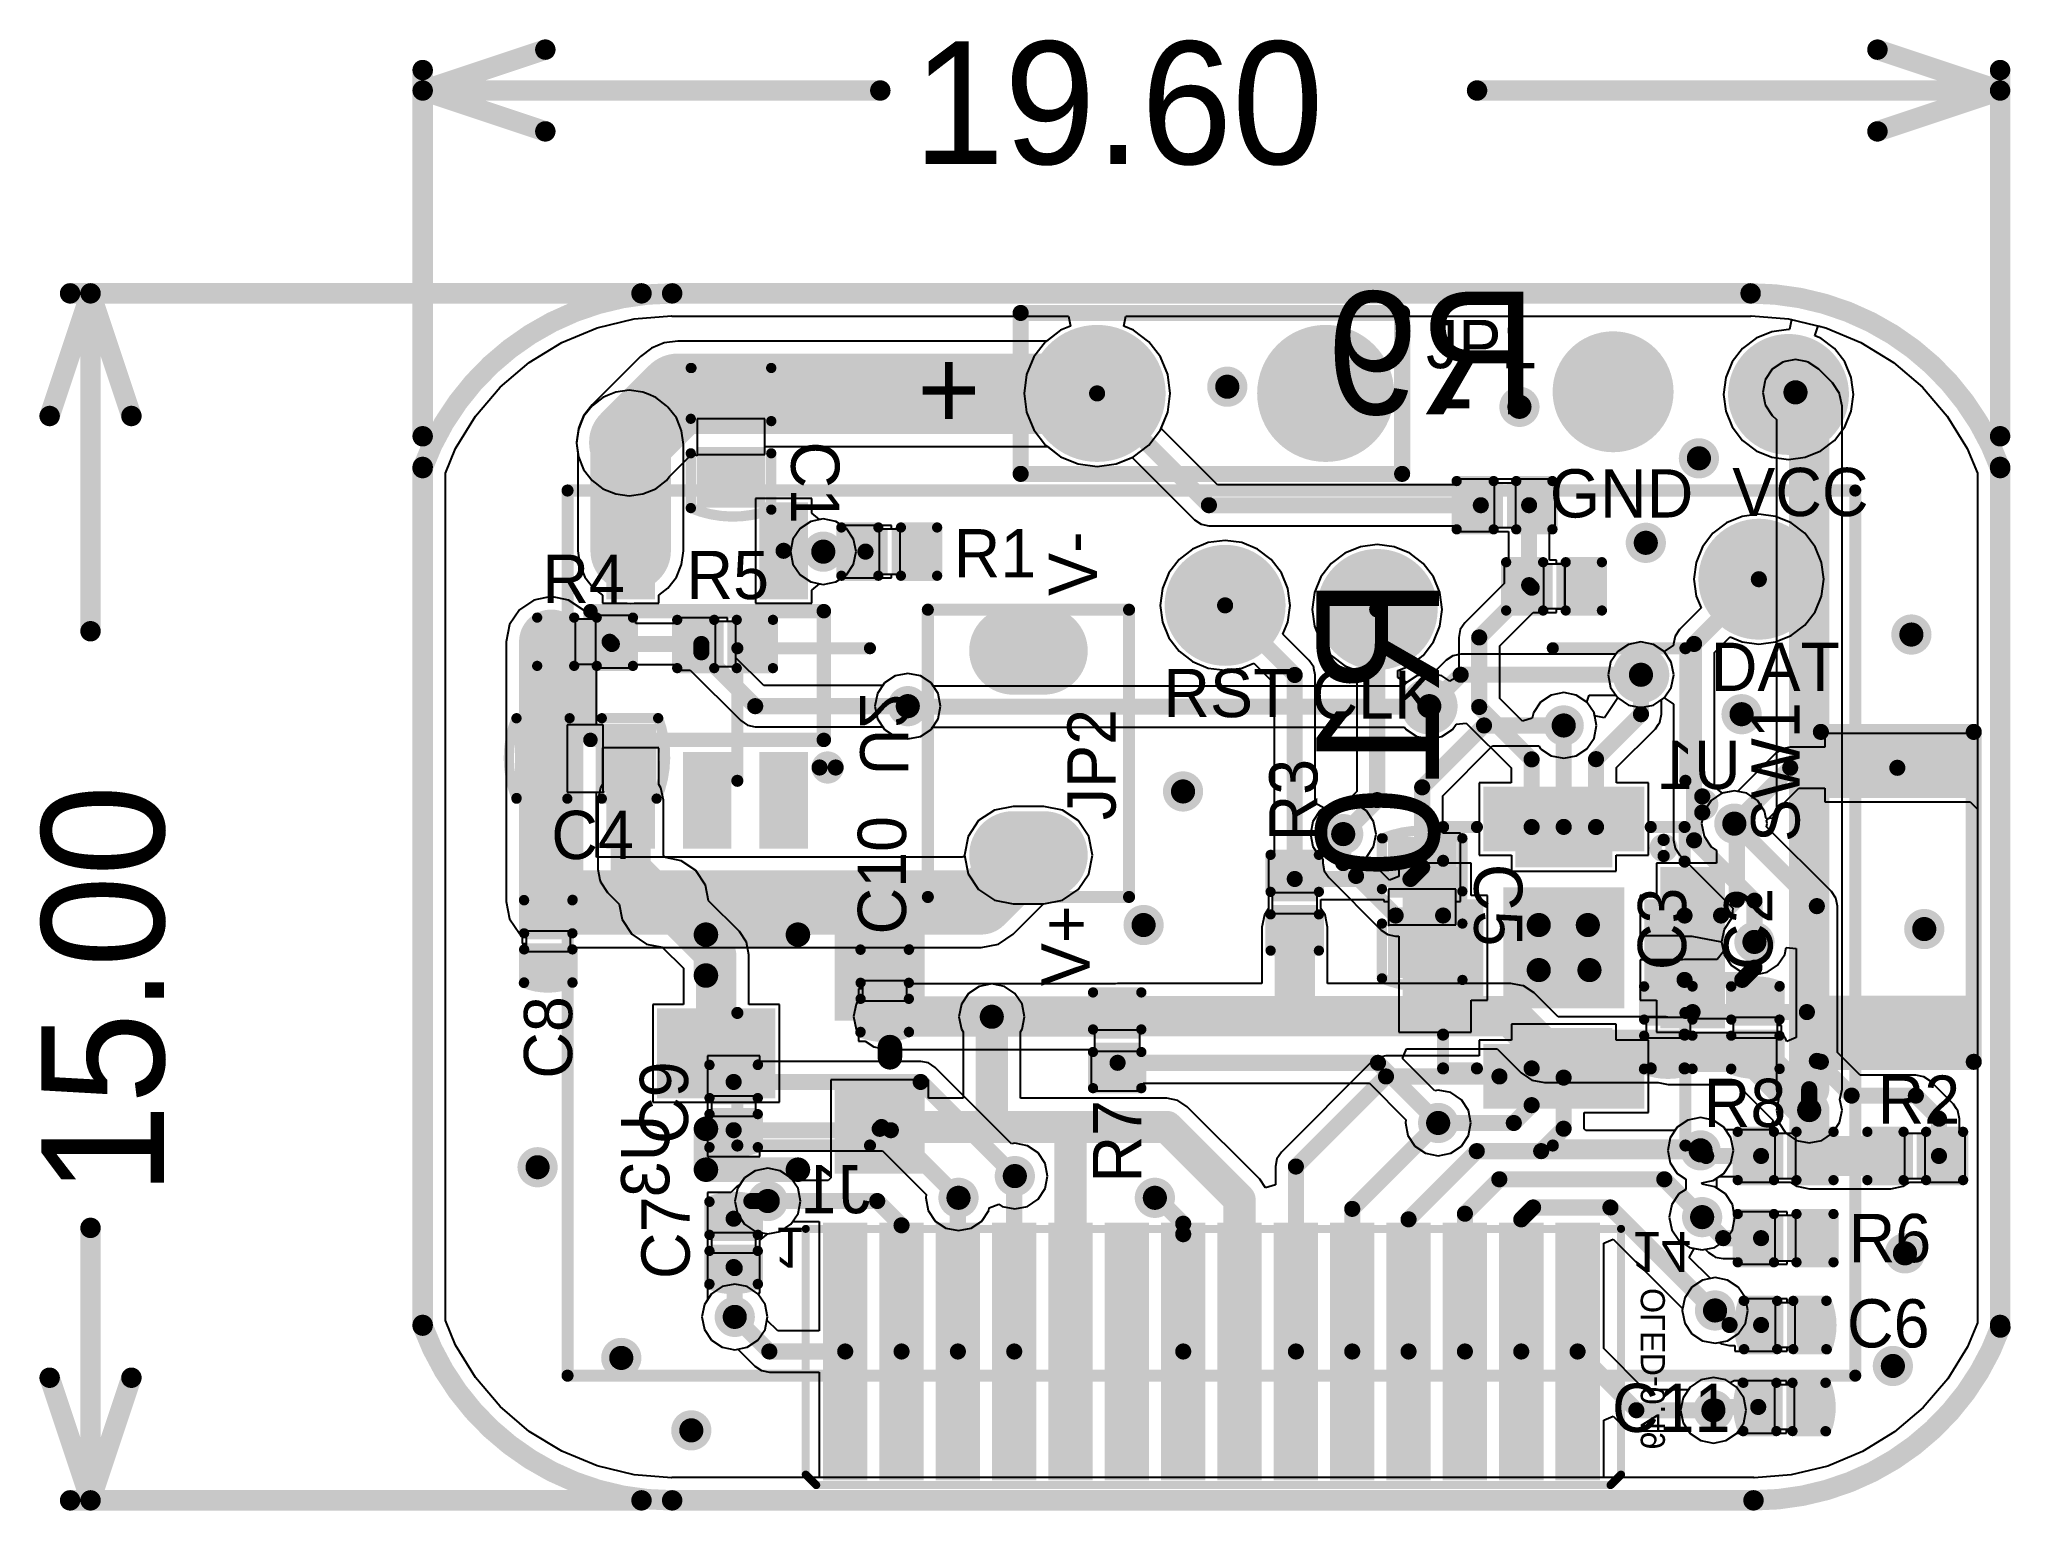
# Model space of a CAD drawing. Extents: x 1.246 to 2.21, y 2.226 to 2.946.
import ezdxf

# ---------------------------------------------------------------- set-up
doc = ezdxf.new("R2010")
doc.units = 0
doc.layers.get('0').update_dxf_attribs({"linetype": 'CONTINUOUS'})
for name, color, linetype in [('BOTTOMLAYER', 5, 'CONTINUOUS'), ('BOTTOMOVERLAY', 54, 'CONTINUOUS'), ('BOTTOMPASTE', 16, 'CONTINUOUS'), ('BOTTOMSOLDER', 6, 'CONTINUOUS'), ('KEEPOUTLAYER', 6, 'CONTINUOUS'), ('MULTILAYER', 9, 'CONTINUOUS'), ('PADHOLELAYER', 156, 'CONTINUOUS'), ('TOPLAYER', 1, 'CONTINUOUS'), ('TOPOVERLAY', 2, 'CONTINUOUS'), ('TOPPASTE', 8, 'CONTINUOUS'), ('TOPSOLDER', 216, 'CONTINUOUS'), ('VIAHOLELAYER', 16, 'CONTINUOUS')]:
    doc.layers.add(name, color=color, linetype=linetype)

msp = doc.modelspace()

# ---------------------------------------------------------------- texts
at = {"layer": 'BOTTOMOVERLAY', "text_generation_flag": 2}
for s, height, rotation, p in [('R9', 0.06, 360, (1.978491, 2.762244)), ('R10', 0.06, 90, (1.930691, 2.682544)), ('U2', 0.023622, 270, (1.647554, 2.585617)), ('U1', 0.023622, 360, (2.078346, 2.578876)), ('U3', 0.023622, 90, (1.554217, 2.419514))]:
    msp.add_text(s, height=height, rotation=rotation, dxfattribs=at).set_placement(p)
msp.add_text('J1', height=0.023622, dxfattribs=at).set_placement((1.65253, 2.371316))
at = {"layer": 'KEEPOUTLAYER'}
msp.add_text('19.60', height=0.06, dxfattribs=at).set_placement((1.673422, 2.884657))
msp.add_text('15.00', height=0.06, rotation=90, dxfattribs=at).set_placement((1.307063, 2.380162))
at = {"layer": 'TOPOVERLAY'}
for s, p in [('JP1', (1.92441, 2.784781)), ('GND', (1.984935, 2.711733)), ('VCC', (2.074165, 2.712401)), ('DAT', (2.063681, 2.626845)), ('RST', (1.795883, 2.614046)), ('CLK', (1.868317, 2.613227)), ('C4', (1.496458, 2.544624))]:
    msp.add_text(s, height=0.023622, dxfattribs=at).set_placement(p)
for s, height, rotation, p in [('+', 0.03937, 360, (1.675591, 2.75486)), ('-', 0.03937, 360, (1.930315, 2.752104)), ('C1', 0.023622, 270, (1.61378, 2.748954)), ('R1', 0.023622, 360, (1.693307, 2.682419)), ('V-', 0.023622, 90, (1.763386, 2.673364)), ('R4', 0.023622, 360, (1.492097, 2.669927)), ('R5', 0.023622, 360, (1.562599, 2.671789)), ('JP2', 0.023622, 90, (1.77255, 2.563632)), ('SW1', 0.023622, 90, (2.107087, 2.552891)), ('R3', 0.023622, 90, (1.871277, 2.553253)), ('C10', 0.023622, 90, (1.670024, 2.507703)), ('C5', 0.023622, 270, (1.947903, 2.542286)), ('C3', 0.023622, 90, (2.051631, 2.490254)), ('C2', 0.023622, 90, (2.093837, 2.490254)), ('V+', 0.023622, 90, (1.759843, 2.482419)), ('C8', 0.023622, 90, (1.506693, 2.437143)), ('C9', 0.023622, 90, (1.563386, 2.405253)), ('R8', 0.023622, 360, (2.060236, 2.413521)), ('R2', 0.023622, 360, (2.145276, 2.415096)), ('R7', 0.023622, 90, (1.785039, 2.386356)), ('C7', 0.023622, 90, (1.564173, 2.339112)), ('R6', 0.023622, 360, (2.131102, 2.347379)), ('C6', 0.023622, 360, (2.130315, 2.305647)), ('C11', 0.023622, 360, (2.015354, 2.264309))]:
    msp.add_text(s, height=height, rotation=rotation, dxfattribs=at).set_placement(p)

# ---------------------------------------------------------------- blocks, each defined once
blk = doc.blocks.new('TP_1_3_1')
at = {"layer": 'TOPLAYER', "const_width": 0.02559}
blk.add_lwpolyline([(-0.012795, 0, 1), (0.012795, 0, 1)], format="xyb", close=True, dxfattribs=at)
at = {"layer": 'TOPPASTE', "const_width": 0.02559}
blk.add_lwpolyline([(-0.012795, 0, 1), (0.012795, 0, 1)], format="xyb", close=True, dxfattribs=at)
at = {"layer": 'TOPSOLDER', "const_width": 0.02959}
blk.add_lwpolyline([(-0.014795, 0, 1), (0.014795, 0, 1)], format="xyb", close=True, dxfattribs=at)
blk = doc.blocks.new('TP_1_3_2')
at = {"layer": 'TOPLAYER', "const_width": 0.02559}
blk.add_lwpolyline([(-0.012795, 0, 1), (0.012795, 0, 1)], format="xyb", close=True, dxfattribs=at)
at = {"layer": 'TOPPASTE', "const_width": 0.02559}
blk.add_lwpolyline([(-0.012795, 0, 1), (0.012795, 0, 1)], format="xyb", close=True, dxfattribs=at)
at = {"layer": 'TOPSOLDER', "const_width": 0.02959}
blk.add_lwpolyline([(-0.014795, 0, 1), (0.014795, 0, 1)], format="xyb", close=True, dxfattribs=at)
blk = doc.blocks.new('TP_1_3_3')
at = {"layer": 'TOPLAYER', "const_width": 0.02559}
blk.add_lwpolyline([(-0.012795, 0, 1), (0.012795, 0, 1)], format="xyb", close=True, dxfattribs=at)
at = {"layer": 'TOPPASTE', "const_width": 0.02559}
blk.add_lwpolyline([(-0.012795, 0, 1), (0.012795, 0, 1)], format="xyb", close=True, dxfattribs=at)
at = {"layer": 'TOPSOLDER', "const_width": 0.02959}
blk.add_lwpolyline([(-0.014795, 0, 1), (0.014795, 0, 1)], format="xyb", close=True, dxfattribs=at)
blk = doc.blocks.new('TP_1_3_4')
at = {"layer": 'TOPLAYER', "const_width": 0.02559}
blk.add_lwpolyline([(-0.012795, 0, 1), (0.012795, 0, 1)], format="xyb", close=True, dxfattribs=at)
at = {"layer": 'TOPPASTE', "const_width": 0.02559}
blk.add_lwpolyline([(-0.012795, 0, 1), (0.012795, 0, 1)], format="xyb", close=True, dxfattribs=at)
at = {"layer": 'TOPSOLDER', "const_width": 0.02959}
blk.add_lwpolyline([(-0.014795, 0, 1), (0.014795, 0, 1)], format="xyb", close=True, dxfattribs=at)
blk = doc.blocks.new('TP_1_3_5')
at = {"layer": 'TOPLAYER', "const_width": 0.02559}
blk.add_lwpolyline([(-0.012795, 0, 1), (0.012795, 0, 1)], format="xyb", close=True, dxfattribs=at)
at = {"layer": 'TOPPASTE', "const_width": 0.02559}
blk.add_lwpolyline([(-0.012795, 0, 1), (0.012795, 0, 1)], format="xyb", close=True, dxfattribs=at)
at = {"layer": 'TOPSOLDER', "const_width": 0.02959}
blk.add_lwpolyline([(-0.014795, 0, 1), (0.014795, 0, 1)], format="xyb", close=True, dxfattribs=at)
blk = doc.blocks.new('C_0402_6')
at = {"layer": 'TOPLAYER'}
for p, q in [((0.008518, 0.0165), (-0.008982, 0.0165)), ((-0.008982, 0.0165), (-0.008982, -0.0165)), ((0.008518, -0.016), (0.008518, 0.0165)), ((-0.008982, -0.0165), (0.009018, -0.0165)), ((0.009018, -0.0165), (0.008518, -0.016))]:
    blk.add_line(p, q, dxfattribs=at)
for points in [[(-0.00884, -0.012795), (-0.00884, 0.012795), (-0.030494, -0.012795), (-0.030494, 0.012795)], [(0.03053, -0.012795), (0.03053, 0.012795), (0.008876, -0.012795), (0.008876, 0.012795)]]:
    blk.add_solid(points, dxfattribs=at)
at = {"layer": 'TOPOVERLAY', "const_width": 0.005}
for points in [[(-0.03382, -0.019341, -0.193022), (-0.033854, 0.01965)], [(0.035464, 0.019716, -0.191665), (0.034708, -0.019637)]]:
    blk.add_lwpolyline(points, format="xyb", dxfattribs=at)
at = {"layer": 'TOPOVERLAY', "const_width": 0.0025}
for points in [[(-0.035104, 0.01965, 1), (-0.032604, 0.01965, 1)], [(-0.03509, 0.019685, 1), (-0.03259, 0.019685, 1)], [(-0.009106, 0.019685, 1), (-0.006606, 0.019685, 1)], [(0.006642, 0.019685, 1), (0.009142, 0.019685, 1)], [(0.034214, 0.019716, 1), (0.036714, 0.019716, 1)], [(0.034225, 0.019685, 1), (0.036726, 0.019685, 1)], [(-0.03509, -0.019685, 1), (-0.03259, -0.019685, 1)], [(-0.03507, -0.019341, 1), (-0.03257, -0.019341, 1)], [(-0.010232, -0.019685, 1), (-0.007732, -0.019685, 1)], [(0.006642, -0.019685, 1), (0.009142, -0.019685, 1)], [(0.033438, -0.019685, 1), (0.035938, -0.019685, 1)], [(0.033458, -0.019637, 1), (0.035958, -0.019637, 1)]]:
    blk.add_lwpolyline(points, format="xyb", close=True, dxfattribs=at)
at = {"layer": 'TOPOVERLAY', "const_width": 0.005}
for points in [[(-0.007856, 0.019685), (-0.03384, 0.019685)], [(0.035476, 0.019685), (0.007892, 0.019685)], [(-0.008982, -0.019685), (-0.03384, -0.019685)], [(0.034688, -0.019685), (0.007892, -0.019685)]]:
    blk.add_lwpolyline(points, dxfattribs=at)
at = {"layer": 'TOPPASTE'}
for points in [[(-0.00884, -0.012795), (-0.00884, 0.012795), (-0.030494, -0.012795), (-0.030494, 0.012795)], [(0.03053, -0.012795), (0.03053, 0.012795), (0.008876, -0.012795), (0.008876, 0.012795)]]:
    blk.add_solid(points, dxfattribs=at)
at = {"layer": 'TOPSOLDER'}
for points in [[(-0.00484, -0.016795), (-0.00484, 0.016795), (-0.034494, -0.016795), (-0.034494, 0.016795)], [(0.03453, -0.016795), (0.03453, 0.016795), (0.004876, -0.016795), (0.004876, 0.016795)]]:
    blk.add_solid(points, dxfattribs=at)
blk = doc.blocks.new('C_0402_7')
at = {"layer": 'TOPLAYER'}
for p, q in [((0.008518, 0.0165), (-0.008982, 0.0165)), ((-0.008982, 0.0165), (-0.008982, -0.0165)), ((0.008518, -0.016), (0.008518, 0.0165)), ((-0.008982, -0.0165), (0.009018, -0.0165)), ((0.009018, -0.0165), (0.008518, -0.016))]:
    blk.add_line(p, q, dxfattribs=at)
for points in [[(-0.00884, -0.012795), (-0.00884, 0.012795), (-0.030494, -0.012795), (-0.030494, 0.012795)], [(0.03053, -0.012795), (0.03053, 0.012795), (0.008876, -0.012795), (0.008876, 0.012795)]]:
    blk.add_solid(points, dxfattribs=at)
at = {"layer": 'TOPOVERLAY', "const_width": 0.005}
for points in [[(-0.03382, -0.019341, -0.193022), (-0.033854, 0.01965)], [(0.035464, 0.019716, -0.191665), (0.034708, -0.019637)]]:
    blk.add_lwpolyline(points, format="xyb", dxfattribs=at)
at = {"layer": 'TOPOVERLAY', "const_width": 0.0025}
for points in [[(-0.035104, 0.01965, 1), (-0.032604, 0.01965, 1)], [(-0.03509, 0.019685, 1), (-0.03259, 0.019685, 1)], [(-0.009106, 0.019685, 1), (-0.006606, 0.019685, 1)], [(0.006642, 0.019685, 1), (0.009142, 0.019685, 1)], [(0.034214, 0.019716, 1), (0.036714, 0.019716, 1)], [(0.034225, 0.019685, 1), (0.036726, 0.019685, 1)], [(-0.03509, -0.019685, 1), (-0.03259, -0.019685, 1)], [(-0.03507, -0.019341, 1), (-0.03257, -0.019341, 1)], [(-0.010232, -0.019685, 1), (-0.007732, -0.019685, 1)], [(0.006642, -0.019685, 1), (0.009142, -0.019685, 1)], [(0.033438, -0.019685, 1), (0.035938, -0.019685, 1)], [(0.033458, -0.019637, 1), (0.035958, -0.019637, 1)]]:
    blk.add_lwpolyline(points, format="xyb", close=True, dxfattribs=at)
at = {"layer": 'TOPOVERLAY', "const_width": 0.005}
for points in [[(-0.03384, 0.019685), (-0.007856, 0.019685)], [(0.007892, 0.019685), (0.035476, 0.019685)], [(-0.03384, -0.019685), (-0.008982, -0.019685)], [(0.007892, -0.019685), (0.034688, -0.019685)]]:
    blk.add_lwpolyline(points, dxfattribs=at)
at = {"layer": 'TOPPASTE'}
for points in [[(-0.00884, -0.012795), (-0.00884, 0.012795), (-0.030494, -0.012795), (-0.030494, 0.012795)], [(0.03053, -0.012795), (0.03053, 0.012795), (0.008876, -0.012795), (0.008876, 0.012795)]]:
    blk.add_solid(points, dxfattribs=at)
at = {"layer": 'TOPSOLDER'}
for points in [[(-0.00484, -0.016795), (-0.00484, 0.016795), (-0.034494, -0.016795), (-0.034494, 0.016795)], [(0.03453, -0.016795), (0.03453, 0.016795), (0.004876, -0.016795), (0.004876, 0.016795)]]:
    blk.add_solid(points, dxfattribs=at)
blk = doc.blocks.new('C_0402_8')
at = {"layer": 'TOPLAYER'}
for p, q in [((0.008518, 0.0165), (-0.008982, 0.0165)), ((-0.008982, 0.0165), (-0.008982, -0.0165)), ((0.008518, -0.016), (0.008518, 0.0165)), ((-0.008982, -0.0165), (0.009018, -0.0165)), ((0.009018, -0.0165), (0.008518, -0.016))]:
    blk.add_line(p, q, dxfattribs=at)
for points in [[(-0.00884, -0.012795), (-0.00884, 0.012795), (-0.030494, -0.012795), (-0.030494, 0.012795)], [(0.03053, -0.012795), (0.03053, 0.012795), (0.008876, -0.012795), (0.008876, 0.012795)]]:
    blk.add_solid(points, dxfattribs=at)
at = {"layer": 'TOPOVERLAY', "const_width": 0.005}
for points in [[(-0.03382, -0.019341, -0.193022), (-0.033854, 0.01965)], [(0.035464, 0.019716, -0.191665), (0.034708, -0.019637)]]:
    blk.add_lwpolyline(points, format="xyb", dxfattribs=at)
at = {"layer": 'TOPOVERLAY', "const_width": 0.0025}
for points in [[(-0.035104, 0.01965, 1), (-0.032604, 0.01965, 1)], [(-0.03509, 0.019685, 1), (-0.03259, 0.019685, 1)], [(-0.009106, 0.019685, 1), (-0.006606, 0.019685, 1)], [(0.006642, 0.019685, 1), (0.009142, 0.019685, 1)], [(0.034214, 0.019716, 1), (0.036714, 0.019716, 1)], [(0.034225, 0.019685, 1), (0.036726, 0.019685, 1)], [(-0.03509, -0.019685, 1), (-0.03259, -0.019685, 1)], [(-0.03507, -0.019341, 1), (-0.03257, -0.019341, 1)], [(-0.010232, -0.019685, 1), (-0.007732, -0.019685, 1)], [(0.006642, -0.019685, 1), (0.009142, -0.019685, 1)], [(0.033438, -0.019685, 1), (0.035938, -0.019685, 1)], [(0.033458, -0.019637, 1), (0.035958, -0.019637, 1)]]:
    blk.add_lwpolyline(points, format="xyb", close=True, dxfattribs=at)
at = {"layer": 'TOPOVERLAY', "const_width": 0.005}
for points in [[(-0.007856, 0.019685), (-0.03384, 0.019685)], [(0.035476, 0.019685), (0.007892, 0.019685)], [(-0.008982, -0.019685), (-0.03384, -0.019685)], [(0.034688, -0.019685), (0.007892, -0.019685)]]:
    blk.add_lwpolyline(points, dxfattribs=at)
at = {"layer": 'TOPPASTE'}
for points in [[(-0.00884, -0.012795), (-0.00884, 0.012795), (-0.030494, -0.012795), (-0.030494, 0.012795)], [(0.03053, -0.012795), (0.03053, 0.012795), (0.008876, -0.012795), (0.008876, 0.012795)]]:
    blk.add_solid(points, dxfattribs=at)
at = {"layer": 'TOPSOLDER'}
for points in [[(-0.00484, -0.016795), (-0.00484, 0.016795), (-0.034494, -0.016795), (-0.034494, 0.016795)], [(0.03453, -0.016795), (0.03453, 0.016795), (0.004876, -0.016795), (0.004876, 0.016795)]]:
    blk.add_solid(points, dxfattribs=at)
blk = doc.blocks.new('C_0201_9')
at = {"layer": 'TOPLAYER'}
for p, q in [((0.004921, 0.010827), (-0.004921, 0.010827)), ((-0.004921, 0.010827), (-0.004921, -0.010827)), ((0.004921, -0.010827), (0.004921, 0.010827)), ((-0.004921, -0.010827), (0.004921, -0.010827))]:
    blk.add_line(p, q, dxfattribs=at)
for points in [[(-0.004921, -0.00689), (-0.004921, 0.00689), (-0.018701, -0.00689), (-0.018701, 0.00689)], [(0.018701, -0.00689), (0.018701, 0.00689), (0.004921, -0.00689), (0.004921, 0.00689)]]:
    blk.add_solid(points, dxfattribs=at)
at = {"layer": 'TOPOVERLAY', "const_width": 0.005}
for points in [[(-0.020219, -0.011869, -0.196047), (-0.020339, 0.011915)], [(0.020219, 0.011869, -0.196047), (0.020339, -0.011915)]]:
    blk.add_lwpolyline(points, format="xyb", dxfattribs=at)
at = {"layer": 'TOPOVERLAY', "const_width": 0.0025}
for points in [[(-0.021589, 0.011915, 1), (-0.019089, 0.011915, 1)], [(-0.021329, 0.011811, 1), (-0.018829, 0.011811, 1)], [(-0.005187, 0.011811, 1), (-0.002687, 0.011811, 1)], [(0.002687, 0.011811, 1), (0.005187, 0.011811, 1)], [(0.018829, 0.011811, 1), (0.021329, 0.011811, 1)], [(0.018969, 0.011869, 1), (0.021469, 0.011869, 1)], [(-0.021469, -0.011869, 1), (-0.018969, -0.011869, 1)], [(-0.021329, -0.011811, 1), (-0.018829, -0.011811, 1)], [(-0.005187, -0.011811, 1), (-0.002687, -0.011811, 1)], [(0.002687, -0.011811, 1), (0.005187, -0.011811, 1)], [(0.018829, -0.011811, 1), (0.021329, -0.011811, 1)], [(0.019089, -0.011915, 1), (0.021589, -0.011915, 1)]]:
    blk.add_lwpolyline(points, format="xyb", close=True, dxfattribs=at)
at = {"layer": 'TOPOVERLAY', "const_width": 0.005}
for points in [[(-0.020079, 0.011811), (-0.003937, 0.011811)], [(0.003937, 0.011811), (0.020079, 0.011811)], [(-0.020079, -0.011811), (-0.003937, -0.011811)], [(0.003937, -0.011811), (0.020079, -0.011811)]]:
    blk.add_lwpolyline(points, dxfattribs=at)
at = {"layer": 'TOPPASTE'}
for points in [[(-0.004921, -0.00689), (-0.004921, 0.00689), (-0.018701, -0.00689), (-0.018701, 0.00689)], [(0.018701, -0.00689), (0.018701, 0.00689), (0.004921, -0.00689), (0.004921, 0.00689)]]:
    blk.add_solid(points, dxfattribs=at)
at = {"layer": 'TOPSOLDER'}
for points in [[(-0.000921, -0.01089), (-0.000921, 0.01089), (-0.022701, -0.01089), (-0.022701, 0.01089)], [(0.022701, -0.01089), (0.022701, 0.01089), (0.000921, -0.01089), (0.000921, 0.01089)]]:
    blk.add_solid(points, dxfattribs=at)
blk = doc.blocks.new('C_0201_10')
at = {"layer": 'TOPLAYER'}
for p, q in [((0.004921, 0.010827), (-0.004921, 0.010827)), ((-0.004921, 0.010827), (-0.004921, -0.010827)), ((0.004921, -0.010827), (0.004921, 0.010827)), ((-0.004921, -0.010827), (0.004921, -0.010827))]:
    blk.add_line(p, q, dxfattribs=at)
for points in [[(-0.004921, -0.00689), (-0.004921, 0.00689), (-0.018701, -0.00689), (-0.018701, 0.00689)], [(0.018701, -0.00689), (0.018701, 0.00689), (0.004921, -0.00689), (0.004921, 0.00689)]]:
    blk.add_solid(points, dxfattribs=at)
at = {"layer": 'TOPOVERLAY', "const_width": 0.005}
for points in [[(-0.020219, -0.011869, -0.196047), (-0.020339, 0.011915)], [(0.020219, 0.011869, -0.196047), (0.020339, -0.011915)]]:
    blk.add_lwpolyline(points, format="xyb", dxfattribs=at)
at = {"layer": 'TOPOVERLAY', "const_width": 0.0025}
for points in [[(-0.021589, 0.011915, 1), (-0.019089, 0.011915, 1)], [(-0.021329, 0.011811, 1), (-0.018829, 0.011811, 1)], [(-0.005187, 0.011811, 1), (-0.002687, 0.011811, 1)], [(0.002687, 0.011811, 1), (0.005187, 0.011811, 1)], [(0.018829, 0.011811, 1), (0.021329, 0.011811, 1)], [(0.018969, 0.011869, 1), (0.021469, 0.011869, 1)], [(-0.021469, -0.011869, 1), (-0.018969, -0.011869, 1)], [(-0.021329, -0.011811, 1), (-0.018829, -0.011811, 1)], [(-0.005187, -0.011811, 1), (-0.002687, -0.011811, 1)], [(0.002687, -0.011811, 1), (0.005187, -0.011811, 1)], [(0.018829, -0.011811, 1), (0.021329, -0.011811, 1)], [(0.019089, -0.011915, 1), (0.021589, -0.011915, 1)]]:
    blk.add_lwpolyline(points, format="xyb", close=True, dxfattribs=at)
at = {"layer": 'TOPOVERLAY', "const_width": 0.005}
for points in [[(-0.020079, 0.011811), (-0.003937, 0.011811)], [(0.003937, 0.011811), (0.020079, 0.011811)], [(-0.020079, -0.011811), (-0.003937, -0.011811)], [(0.003937, -0.011811), (0.020079, -0.011811)]]:
    blk.add_lwpolyline(points, dxfattribs=at)
at = {"layer": 'TOPPASTE'}
for points in [[(-0.004921, -0.00689), (-0.004921, 0.00689), (-0.018701, -0.00689), (-0.018701, 0.00689)], [(0.018701, -0.00689), (0.018701, 0.00689), (0.004921, -0.00689), (0.004921, 0.00689)]]:
    blk.add_solid(points, dxfattribs=at)
at = {"layer": 'TOPSOLDER'}
for points in [[(-0.000921, -0.01089), (-0.000921, 0.01089), (-0.022701, -0.01089), (-0.022701, 0.01089)], [(0.022701, -0.01089), (0.022701, 0.01089), (0.000921, -0.01089), (0.000921, 0.01089)]]:
    blk.add_solid(points, dxfattribs=at)
blk = doc.blocks.new('SWITCH_11')
at = {"layer": 'TOPLAYER'}
for points in [[(-0.052323, 0.029528), (-0.073976, 0.029528), (-0.052323, -0.029528), (-0.073976, -0.029528)], [(0.073976, 0.029528), (0.052323, 0.029528), (0.073976, -0.029528), (0.052323, -0.029528)]]:
    blk.add_solid(points, dxfattribs=at)
at = {"layer": 'TOPOVERLAY', "const_width": 0.007874}
for points in [[(-0.080709, 0.037402), (0.080709, 0.037402)], [(-0.080709, 0.037402), (-0.080709, -0.037402)], [(0.080709, 0.037402), (0.080709, -0.037402)], [(-0.080709, -0.037402), (0.080709, -0.037402)]]:
    blk.add_lwpolyline(points, dxfattribs=at)
at = {"layer": 'TOPOVERLAY', "const_width": 0.003937}
for points in [[(-0.082677, 0.037402, 1), (-0.07874, 0.037402, 1)], [(-0.082677, 0.037402, 1), (-0.07874, 0.037402, 1)], [(0.07874, 0.037402, 1), (0.082677, 0.037402, 1)], [(0.07874, 0.037402, 1), (0.082677, 0.037402, 1)], [(-0.082677, -0.037402, 1), (-0.07874, -0.037402, 1)], [(-0.082677, -0.037402, 1), (-0.07874, -0.037402, 1)], [(0.07874, -0.037402, 1), (0.082677, -0.037402, 1)], [(0.07874, -0.037402, 1), (0.082677, -0.037402, 1)]]:
    blk.add_lwpolyline(points, format="xyb", close=True, dxfattribs=at)
at = {"layer": 'TOPPASTE'}
for points in [[(-0.052323, 0.029528), (-0.073976, 0.029528), (-0.052323, -0.029528), (-0.073976, -0.029528)], [(0.073976, 0.029528), (0.052323, 0.029528), (0.073976, -0.029528), (0.052323, -0.029528)]]:
    blk.add_solid(points, dxfattribs=at)
at = {"layer": 'TOPSOLDER'}
for points in [[(-0.048323, 0.033528), (-0.077976, 0.033528), (-0.048323, -0.033528), (-0.077976, -0.033528)], [(0.077976, 0.033528), (0.048323, 0.033528), (0.077976, -0.033528), (0.048323, -0.033528)]]:
    blk.add_solid(points, dxfattribs=at)
blk = doc.blocks.new('C_0201_12')
at = {"layer": 'TOPLAYER'}
for p, q in [((0.004921, 0.010827), (-0.004921, 0.010827)), ((-0.004921, 0.010827), (-0.004921, -0.010827)), ((0.004921, -0.010827), (0.004921, 0.010827)), ((-0.004921, -0.010827), (0.004921, -0.010827))]:
    blk.add_line(p, q, dxfattribs=at)
for points in [[(-0.004921, -0.00689), (-0.004921, 0.00689), (-0.018701, -0.00689), (-0.018701, 0.00689)], [(0.018701, -0.00689), (0.018701, 0.00689), (0.004921, -0.00689), (0.004921, 0.00689)]]:
    blk.add_solid(points, dxfattribs=at)
at = {"layer": 'TOPOVERLAY', "const_width": 0.005}
for points in [[(-0.020219, -0.011869, -0.196047), (-0.020339, 0.011915)], [(0.020219, 0.011869, -0.196047), (0.020339, -0.011915)]]:
    blk.add_lwpolyline(points, format="xyb", dxfattribs=at)
at = {"layer": 'TOPOVERLAY', "const_width": 0.0025}
for points in [[(-0.021589, 0.011915, 1), (-0.019089, 0.011915, 1)], [(-0.021329, 0.011811, 1), (-0.018829, 0.011811, 1)], [(-0.005187, 0.011811, 1), (-0.002687, 0.011811, 1)], [(0.002687, 0.011811, 1), (0.005187, 0.011811, 1)], [(0.018829, 0.011811, 1), (0.021329, 0.011811, 1)], [(0.018969, 0.011869, 1), (0.021469, 0.011869, 1)], [(-0.021469, -0.011869, 1), (-0.018969, -0.011869, 1)], [(-0.021329, -0.011811, 1), (-0.018829, -0.011811, 1)], [(-0.005187, -0.011811, 1), (-0.002687, -0.011811, 1)], [(0.002687, -0.011811, 1), (0.005187, -0.011811, 1)], [(0.018829, -0.011811, 1), (0.021329, -0.011811, 1)], [(0.019089, -0.011915, 1), (0.021589, -0.011915, 1)]]:
    blk.add_lwpolyline(points, format="xyb", close=True, dxfattribs=at)
at = {"layer": 'TOPOVERLAY', "const_width": 0.005}
for points in [[(-0.003937, 0.011811), (-0.020079, 0.011811)], [(0.020079, 0.011811), (0.003937, 0.011811)], [(-0.003937, -0.011811), (-0.020079, -0.011811)], [(0.020079, -0.011811), (0.003937, -0.011811)]]:
    blk.add_lwpolyline(points, dxfattribs=at)
at = {"layer": 'TOPPASTE'}
for points in [[(-0.004921, -0.00689), (-0.004921, 0.00689), (-0.018701, -0.00689), (-0.018701, 0.00689)], [(0.018701, -0.00689), (0.018701, 0.00689), (0.004921, -0.00689), (0.004921, 0.00689)]]:
    blk.add_solid(points, dxfattribs=at)
at = {"layer": 'TOPSOLDER'}
for points in [[(-0.000921, -0.01089), (-0.000921, 0.01089), (-0.022701, -0.01089), (-0.022701, 0.01089)], [(0.022701, -0.01089), (0.022701, 0.01089), (0.000921, -0.01089), (0.000921, 0.01089)]]:
    blk.add_solid(points, dxfattribs=at)
blk = doc.blocks.new('C_0201_13')
at = {"layer": 'TOPLAYER'}
for p, q in [((0.004921, 0.010827), (-0.004921, 0.010827)), ((-0.004921, 0.010827), (-0.004921, -0.010827)), ((0.004921, -0.010827), (0.004921, 0.010827)), ((-0.004921, -0.010827), (0.004921, -0.010827))]:
    blk.add_line(p, q, dxfattribs=at)
for points in [[(-0.004921, -0.00689), (-0.004921, 0.00689), (-0.018701, -0.00689), (-0.018701, 0.00689)], [(0.018701, -0.00689), (0.018701, 0.00689), (0.004921, -0.00689), (0.004921, 0.00689)]]:
    blk.add_solid(points, dxfattribs=at)
at = {"layer": 'TOPOVERLAY', "const_width": 0.005}
for points in [[(-0.020219, -0.011869, -0.196047), (-0.020339, 0.011915)], [(0.020219, 0.011869, -0.196047), (0.020339, -0.011915)]]:
    blk.add_lwpolyline(points, format="xyb", dxfattribs=at)
at = {"layer": 'TOPOVERLAY', "const_width": 0.0025}
for points in [[(-0.021589, 0.011915, 1), (-0.019089, 0.011915, 1)], [(-0.021329, 0.011811, 1), (-0.018829, 0.011811, 1)], [(-0.005187, 0.011811, 1), (-0.002687, 0.011811, 1)], [(0.002687, 0.011811, 1), (0.005187, 0.011811, 1)], [(0.018829, 0.011811, 1), (0.021329, 0.011811, 1)], [(0.018969, 0.011869, 1), (0.021469, 0.011869, 1)], [(-0.021469, -0.011869, 1), (-0.018969, -0.011869, 1)], [(-0.021329, -0.011811, 1), (-0.018829, -0.011811, 1)], [(-0.005187, -0.011811, 1), (-0.002687, -0.011811, 1)], [(0.002687, -0.011811, 1), (0.005187, -0.011811, 1)], [(0.018829, -0.011811, 1), (0.021329, -0.011811, 1)], [(0.019089, -0.011915, 1), (0.021589, -0.011915, 1)]]:
    blk.add_lwpolyline(points, format="xyb", close=True, dxfattribs=at)
at = {"layer": 'TOPOVERLAY', "const_width": 0.005}
for points in [[(-0.003937, 0.011811), (-0.020079, 0.011811)], [(0.020079, 0.011811), (0.003937, 0.011811)], [(-0.003937, -0.011811), (-0.020079, -0.011811)], [(0.020079, -0.011811), (0.003937, -0.011811)]]:
    blk.add_lwpolyline(points, dxfattribs=at)
at = {"layer": 'TOPPASTE'}
for points in [[(-0.004921, -0.00689), (-0.004921, 0.00689), (-0.018701, -0.00689), (-0.018701, 0.00689)], [(0.018701, -0.00689), (0.018701, 0.00689), (0.004921, -0.00689), (0.004921, 0.00689)]]:
    blk.add_solid(points, dxfattribs=at)
at = {"layer": 'TOPSOLDER'}
for points in [[(-0.000921, -0.01089), (-0.000921, 0.01089), (-0.022701, -0.01089), (-0.022701, 0.01089)], [(0.022701, -0.01089), (0.022701, 0.01089), (0.000921, -0.01089), (0.000921, 0.01089)]]:
    blk.add_solid(points, dxfattribs=at)
blk = doc.blocks.new('C_0201_14')
at = {"layer": 'TOPLAYER'}
for p, q in [((0.004921, 0.010827), (-0.004921, 0.010827)), ((-0.004921, 0.010827), (-0.004921, -0.010827)), ((0.004921, -0.010827), (0.004921, 0.010827)), ((-0.004921, -0.010827), (0.004921, -0.010827))]:
    blk.add_line(p, q, dxfattribs=at)
for points in [[(-0.004921, -0.00689), (-0.004921, 0.00689), (-0.018701, -0.00689), (-0.018701, 0.00689)], [(0.018701, -0.00689), (0.018701, 0.00689), (0.004921, -0.00689), (0.004921, 0.00689)]]:
    blk.add_solid(points, dxfattribs=at)
at = {"layer": 'TOPOVERLAY', "const_width": 0.005}
for points in [[(-0.020219, -0.011869, -0.196047), (-0.020339, 0.011915)], [(0.020219, 0.011869, -0.196047), (0.020339, -0.011915)]]:
    blk.add_lwpolyline(points, format="xyb", dxfattribs=at)
at = {"layer": 'TOPOVERLAY', "const_width": 0.0025}
for points in [[(-0.021589, 0.011915, 1), (-0.019089, 0.011915, 1)], [(-0.021329, 0.011811, 1), (-0.018829, 0.011811, 1)], [(-0.005187, 0.011811, 1), (-0.002687, 0.011811, 1)], [(0.002687, 0.011811, 1), (0.005187, 0.011811, 1)], [(0.018829, 0.011811, 1), (0.021329, 0.011811, 1)], [(0.018969, 0.011869, 1), (0.021469, 0.011869, 1)], [(-0.021469, -0.011869, 1), (-0.018969, -0.011869, 1)], [(-0.021329, -0.011811, 1), (-0.018829, -0.011811, 1)], [(-0.005187, -0.011811, 1), (-0.002687, -0.011811, 1)], [(0.002687, -0.011811, 1), (0.005187, -0.011811, 1)], [(0.018829, -0.011811, 1), (0.021329, -0.011811, 1)], [(0.019089, -0.011915, 1), (0.021589, -0.011915, 1)]]:
    blk.add_lwpolyline(points, format="xyb", close=True, dxfattribs=at)
at = {"layer": 'TOPOVERLAY', "const_width": 0.005}
for points in [[(-0.020079, 0.011811), (-0.003937, 0.011811)], [(0.003937, 0.011811), (0.020079, 0.011811)], [(-0.020079, -0.011811), (-0.003937, -0.011811)], [(0.003937, -0.011811), (0.020079, -0.011811)]]:
    blk.add_lwpolyline(points, dxfattribs=at)
at = {"layer": 'TOPPASTE'}
for points in [[(-0.004921, -0.00689), (-0.004921, 0.00689), (-0.018701, -0.00689), (-0.018701, 0.00689)], [(0.018701, -0.00689), (0.018701, 0.00689), (0.004921, -0.00689), (0.004921, 0.00689)]]:
    blk.add_solid(points, dxfattribs=at)
at = {"layer": 'TOPSOLDER'}
for points in [[(-0.000921, -0.01089), (-0.000921, 0.01089), (-0.022701, -0.01089), (-0.022701, 0.01089)], [(0.022701, -0.01089), (0.022701, 0.01089), (0.000921, -0.01089), (0.000921, 0.01089)]]:
    blk.add_solid(points, dxfattribs=at)
blk = doc.blocks.new('C_0201_15')
at = {"layer": 'TOPLAYER'}
for p, q in [((0.004921, 0.010827), (-0.004921, 0.010827)), ((-0.004921, 0.010827), (-0.004921, -0.010827)), ((0.004921, -0.010827), (0.004921, 0.010827)), ((-0.004921, -0.010827), (0.004921, -0.010827))]:
    blk.add_line(p, q, dxfattribs=at)
for points in [[(-0.004921, -0.00689), (-0.004921, 0.00689), (-0.018701, -0.00689), (-0.018701, 0.00689)], [(0.018701, -0.00689), (0.018701, 0.00689), (0.004921, -0.00689), (0.004921, 0.00689)]]:
    blk.add_solid(points, dxfattribs=at)
at = {"layer": 'TOPOVERLAY', "const_width": 0.005}
for points in [[(-0.020219, -0.011869, -0.196047), (-0.020339, 0.011915)], [(0.020219, 0.011869, -0.196047), (0.020339, -0.011915)]]:
    blk.add_lwpolyline(points, format="xyb", dxfattribs=at)
at = {"layer": 'TOPOVERLAY', "const_width": 0.0025}
for points in [[(-0.021589, 0.011915, 1), (-0.019089, 0.011915, 1)], [(-0.021329, 0.011811, 1), (-0.018829, 0.011811, 1)], [(-0.005187, 0.011811, 1), (-0.002687, 0.011811, 1)], [(0.002687, 0.011811, 1), (0.005187, 0.011811, 1)], [(0.018829, 0.011811, 1), (0.021329, 0.011811, 1)], [(0.018969, 0.011869, 1), (0.021469, 0.011869, 1)], [(-0.021469, -0.011869, 1), (-0.018969, -0.011869, 1)], [(-0.021329, -0.011811, 1), (-0.018829, -0.011811, 1)], [(-0.005187, -0.011811, 1), (-0.002687, -0.011811, 1)], [(0.002687, -0.011811, 1), (0.005187, -0.011811, 1)], [(0.018829, -0.011811, 1), (0.021329, -0.011811, 1)], [(0.019089, -0.011915, 1), (0.021589, -0.011915, 1)]]:
    blk.add_lwpolyline(points, format="xyb", close=True, dxfattribs=at)
at = {"layer": 'TOPOVERLAY', "const_width": 0.005}
for points in [[(-0.020079, 0.011811), (-0.003937, 0.011811)], [(0.003937, 0.011811), (0.020079, 0.011811)], [(-0.020079, -0.011811), (-0.003937, -0.011811)], [(0.003937, -0.011811), (0.020079, -0.011811)]]:
    blk.add_lwpolyline(points, dxfattribs=at)
at = {"layer": 'TOPPASTE'}
for points in [[(-0.004921, -0.00689), (-0.004921, 0.00689), (-0.018701, -0.00689), (-0.018701, 0.00689)], [(0.018701, -0.00689), (0.018701, 0.00689), (0.004921, -0.00689), (0.004921, 0.00689)]]:
    blk.add_solid(points, dxfattribs=at)
at = {"layer": 'TOPSOLDER'}
for points in [[(-0.000921, -0.01089), (-0.000921, 0.01089), (-0.022701, -0.01089), (-0.022701, 0.01089)], [(0.022701, -0.01089), (0.022701, 0.01089), (0.000921, -0.01089), (0.000921, 0.01089)]]:
    blk.add_solid(points, dxfattribs=at)
blk = doc.blocks.new('C_0201_16')
at = {"layer": 'TOPLAYER'}
for p, q in [((0.004921, 0.010827), (-0.004921, 0.010827)), ((-0.004921, 0.010827), (-0.004921, -0.010827)), ((0.004921, -0.010827), (0.004921, 0.010827)), ((-0.004921, -0.010827), (0.004921, -0.010827))]:
    blk.add_line(p, q, dxfattribs=at)
for points in [[(-0.004921, -0.00689), (-0.004921, 0.00689), (-0.018701, -0.00689), (-0.018701, 0.00689)], [(0.018701, -0.00689), (0.018701, 0.00689), (0.004921, -0.00689), (0.004921, 0.00689)]]:
    blk.add_solid(points, dxfattribs=at)
at = {"layer": 'TOPOVERLAY', "const_width": 0.005}
for points in [[(-0.020219, -0.011869, -0.196047), (-0.020339, 0.011915)], [(0.020219, 0.011869, -0.196047), (0.020339, -0.011915)]]:
    blk.add_lwpolyline(points, format="xyb", dxfattribs=at)
at = {"layer": 'TOPOVERLAY', "const_width": 0.0025}
for points in [[(-0.021589, 0.011915, 1), (-0.019089, 0.011915, 1)], [(-0.021329, 0.011811, 1), (-0.018829, 0.011811, 1)], [(-0.005187, 0.011811, 1), (-0.002687, 0.011811, 1)], [(0.002687, 0.011811, 1), (0.005187, 0.011811, 1)], [(0.018829, 0.011811, 1), (0.021329, 0.011811, 1)], [(0.018969, 0.011869, 1), (0.021469, 0.011869, 1)], [(-0.021469, -0.011869, 1), (-0.018969, -0.011869, 1)], [(-0.021329, -0.011811, 1), (-0.018829, -0.011811, 1)], [(-0.005187, -0.011811, 1), (-0.002687, -0.011811, 1)], [(0.002687, -0.011811, 1), (0.005187, -0.011811, 1)], [(0.018829, -0.011811, 1), (0.021329, -0.011811, 1)], [(0.019089, -0.011915, 1), (0.021589, -0.011915, 1)]]:
    blk.add_lwpolyline(points, format="xyb", close=True, dxfattribs=at)
at = {"layer": 'TOPOVERLAY', "const_width": 0.005}
for points in [[(-0.003937, 0.011811), (-0.020079, 0.011811)], [(0.020079, 0.011811), (0.003937, 0.011811)], [(-0.003937, -0.011811), (-0.020079, -0.011811)], [(0.020079, -0.011811), (0.003937, -0.011811)]]:
    blk.add_lwpolyline(points, dxfattribs=at)
at = {"layer": 'TOPPASTE'}
for points in [[(-0.004921, -0.00689), (-0.004921, 0.00689), (-0.018701, -0.00689), (-0.018701, 0.00689)], [(0.018701, -0.00689), (0.018701, 0.00689), (0.004921, -0.00689), (0.004921, 0.00689)]]:
    blk.add_solid(points, dxfattribs=at)
at = {"layer": 'TOPSOLDER'}
for points in [[(-0.000921, -0.01089), (-0.000921, 0.01089), (-0.022701, -0.01089), (-0.022701, 0.01089)], [(0.022701, -0.01089), (0.022701, 0.01089), (0.000921, -0.01089), (0.000921, 0.01089)]]:
    blk.add_solid(points, dxfattribs=at)
blk = doc.blocks.new('C_0201_17')
at = {"layer": 'TOPLAYER'}
for p, q in [((0.004921, 0.010827), (-0.004921, 0.010827)), ((-0.004921, 0.010827), (-0.004921, -0.010827)), ((0.004921, -0.010827), (0.004921, 0.010827)), ((-0.004921, -0.010827), (0.004921, -0.010827))]:
    blk.add_line(p, q, dxfattribs=at)
for points in [[(-0.004921, -0.00689), (-0.004921, 0.00689), (-0.018701, -0.00689), (-0.018701, 0.00689)], [(0.018701, -0.00689), (0.018701, 0.00689), (0.004921, -0.00689), (0.004921, 0.00689)]]:
    blk.add_solid(points, dxfattribs=at)
at = {"layer": 'TOPOVERLAY', "const_width": 0.005}
for points in [[(-0.020219, -0.011869, -0.196047), (-0.020339, 0.011915)], [(0.020219, 0.011869, -0.196047), (0.020339, -0.011915)]]:
    blk.add_lwpolyline(points, format="xyb", dxfattribs=at)
at = {"layer": 'TOPOVERLAY', "const_width": 0.0025}
for points in [[(-0.021589, 0.011915, 1), (-0.019089, 0.011915, 1)], [(-0.021329, 0.011811, 1), (-0.018829, 0.011811, 1)], [(-0.005187, 0.011811, 1), (-0.002687, 0.011811, 1)], [(0.002687, 0.011811, 1), (0.005187, 0.011811, 1)], [(0.018829, 0.011811, 1), (0.021329, 0.011811, 1)], [(0.018969, 0.011869, 1), (0.021469, 0.011869, 1)], [(-0.021469, -0.011869, 1), (-0.018969, -0.011869, 1)], [(-0.021329, -0.011811, 1), (-0.018829, -0.011811, 1)], [(-0.005187, -0.011811, 1), (-0.002687, -0.011811, 1)], [(0.002687, -0.011811, 1), (0.005187, -0.011811, 1)], [(0.018829, -0.011811, 1), (0.021329, -0.011811, 1)], [(0.019089, -0.011915, 1), (0.021589, -0.011915, 1)]]:
    blk.add_lwpolyline(points, format="xyb", close=True, dxfattribs=at)
at = {"layer": 'TOPOVERLAY', "const_width": 0.005}
for points in [[(-0.003937, 0.011811), (-0.020079, 0.011811)], [(0.020079, 0.011811), (0.003937, 0.011811)], [(-0.003937, -0.011811), (-0.020079, -0.011811)], [(0.020079, -0.011811), (0.003937, -0.011811)]]:
    blk.add_lwpolyline(points, dxfattribs=at)
at = {"layer": 'TOPPASTE'}
for points in [[(-0.004921, -0.00689), (-0.004921, 0.00689), (-0.018701, -0.00689), (-0.018701, 0.00689)], [(0.018701, -0.00689), (0.018701, 0.00689), (0.004921, -0.00689), (0.004921, 0.00689)]]:
    blk.add_solid(points, dxfattribs=at)
at = {"layer": 'TOPSOLDER'}
for points in [[(-0.000921, -0.01089), (-0.000921, 0.01089), (-0.022701, -0.01089), (-0.022701, 0.01089)], [(0.022701, -0.01089), (0.022701, 0.01089), (0.000921, -0.01089), (0.000921, 0.01089)]]:
    blk.add_solid(points, dxfattribs=at)
blk = doc.blocks.new('R_0201_18')
at = {"layer": 'TOPLAYER'}
for p, q in [((0.005118, 0.011024), (-0.005118, 0.011024)), ((-0.005118, 0.011024), (-0.005118, -0.011024)), ((0.005118, -0.011024), (0.005118, 0.011024)), ((-0.005118, -0.011024), (0.005118, -0.011024))]:
    blk.add_line(p, q, dxfattribs=at)
for points in [[(-0.004921, -0.00689), (-0.004921, 0.00689), (-0.018701, -0.00689), (-0.018701, 0.00689)], [(0.018701, -0.00689), (0.018701, 0.00689), (0.004921, -0.00689), (0.004921, 0.00689)]]:
    blk.add_solid(points, dxfattribs=at)
at = {"layer": 'TOPOVERLAY', "const_width": 0.005}
for points in [[(-0.023228, 0.011811), (-0.023228, -0.011811)], [(-0.005512, 0.011811), (-0.023228, 0.011811)], [(0.023622, 0.011811), (0.005512, 0.011811)], [(0.023622, 0.011811), (0.023622, -0.011811)], [(-0.005512, -0.011811), (-0.023228, -0.011811)], [(0.023622, -0.011811), (0.005512, -0.011811)]]:
    blk.add_lwpolyline(points, dxfattribs=at)
at = {"layer": 'TOPOVERLAY', "const_width": 0.0025}
for points in [[(-0.024478, 0.011811, 1), (-0.021978, 0.011811, 1)], [(-0.024478, 0.011811, 1), (-0.021978, 0.011811, 1)], [(-0.006762, 0.011811, 1), (-0.004262, 0.011811, 1)], [(0.004262, 0.011811, 1), (0.006762, 0.011811, 1)], [(0.022372, 0.011811, 1), (0.024872, 0.011811, 1)], [(0.022372, 0.011811, 1), (0.024872, 0.011811, 1)], [(-0.024478, -0.011811, 1), (-0.021978, -0.011811, 1)], [(-0.024478, -0.011811, 1), (-0.021978, -0.011811, 1)], [(-0.006762, -0.011811, 1), (-0.004262, -0.011811, 1)], [(0.004262, -0.011811, 1), (0.006762, -0.011811, 1)], [(0.022372, -0.011811, 1), (0.024872, -0.011811, 1)], [(0.022372, -0.011811, 1), (0.024872, -0.011811, 1)]]:
    blk.add_lwpolyline(points, format="xyb", close=True, dxfattribs=at)
at = {"layer": 'TOPPASTE'}
for points in [[(-0.004921, -0.00689), (-0.004921, 0.00689), (-0.018701, -0.00689), (-0.018701, 0.00689)], [(0.018701, -0.00689), (0.018701, 0.00689), (0.004921, -0.00689), (0.004921, 0.00689)]]:
    blk.add_solid(points, dxfattribs=at)
at = {"layer": 'TOPSOLDER'}
for points in [[(-0.000921, -0.01089), (-0.000921, 0.01089), (-0.022701, -0.01089), (-0.022701, 0.01089)], [(0.022701, -0.01089), (0.022701, 0.01089), (0.000921, -0.01089), (0.000921, 0.01089)]]:
    blk.add_solid(points, dxfattribs=at)
blk = doc.blocks.new('R_0201_19')
at = {"layer": 'TOPLAYER'}
for p, q in [((0.005118, 0.011024), (-0.005118, 0.011024)), ((-0.005118, 0.011024), (-0.005118, -0.011024)), ((0.005118, -0.011024), (0.005118, 0.011024)), ((-0.005118, -0.011024), (0.005118, -0.011024))]:
    blk.add_line(p, q, dxfattribs=at)
for points in [[(-0.004921, -0.00689), (-0.004921, 0.00689), (-0.018701, -0.00689), (-0.018701, 0.00689)], [(0.018701, -0.00689), (0.018701, 0.00689), (0.004921, -0.00689), (0.004921, 0.00689)]]:
    blk.add_solid(points, dxfattribs=at)
at = {"layer": 'TOPOVERLAY', "const_width": 0.005}
for points in [[(-0.023228, -0.011811), (-0.023228, 0.011811)], [(-0.023228, 0.011811), (-0.005512, 0.011811)], [(0.005512, 0.011811), (0.023622, 0.011811)], [(0.023622, -0.011811), (0.023622, 0.011811)], [(-0.023228, -0.011811), (-0.005512, -0.011811)], [(0.005512, -0.011811), (0.023622, -0.011811)]]:
    blk.add_lwpolyline(points, dxfattribs=at)
at = {"layer": 'TOPOVERLAY', "const_width": 0.0025}
for points in [[(-0.024478, 0.011811, 1), (-0.021978, 0.011811, 1)], [(-0.024478, 0.011811, 1), (-0.021978, 0.011811, 1)], [(-0.006762, 0.011811, 1), (-0.004262, 0.011811, 1)], [(0.004262, 0.011811, 1), (0.006762, 0.011811, 1)], [(0.022372, 0.011811, 1), (0.024872, 0.011811, 1)], [(0.022372, 0.011811, 1), (0.024872, 0.011811, 1)], [(-0.024478, -0.011811, 1), (-0.021978, -0.011811, 1)], [(-0.024478, -0.011811, 1), (-0.021978, -0.011811, 1)], [(-0.006762, -0.011811, 1), (-0.004262, -0.011811, 1)], [(0.004262, -0.011811, 1), (0.006762, -0.011811, 1)], [(0.022372, -0.011811, 1), (0.024872, -0.011811, 1)], [(0.022372, -0.011811, 1), (0.024872, -0.011811, 1)]]:
    blk.add_lwpolyline(points, format="xyb", close=True, dxfattribs=at)
at = {"layer": 'TOPPASTE'}
for points in [[(-0.004921, -0.00689), (-0.004921, 0.00689), (-0.018701, -0.00689), (-0.018701, 0.00689)], [(0.018701, -0.00689), (0.018701, 0.00689), (0.004921, -0.00689), (0.004921, 0.00689)]]:
    blk.add_solid(points, dxfattribs=at)
at = {"layer": 'TOPSOLDER'}
for points in [[(-0.000921, -0.01089), (-0.000921, 0.01089), (-0.022701, -0.01089), (-0.022701, 0.01089)], [(0.022701, -0.01089), (0.022701, 0.01089), (0.000921, -0.01089), (0.000921, 0.01089)]]:
    blk.add_solid(points, dxfattribs=at)
blk = doc.blocks.new('R_0201_20')
at = {"layer": 'TOPLAYER'}
for p, q in [((0.005118, 0.011024), (-0.005118, 0.011024)), ((-0.005118, 0.011024), (-0.005118, -0.011024)), ((0.005118, -0.011024), (0.005118, 0.011024)), ((-0.005118, -0.011024), (0.005118, -0.011024))]:
    blk.add_line(p, q, dxfattribs=at)
for points in [[(-0.004921, -0.00689), (-0.004921, 0.00689), (-0.018701, -0.00689), (-0.018701, 0.00689)], [(0.018701, -0.00689), (0.018701, 0.00689), (0.004921, -0.00689), (0.004921, 0.00689)]]:
    blk.add_solid(points, dxfattribs=at)
at = {"layer": 'TOPOVERLAY', "const_width": 0.005}
for points in [[(-0.023228, 0.011811), (-0.023228, -0.011811)], [(-0.023228, 0.011811), (-0.005512, 0.011811)], [(0.005512, 0.011811), (0.023622, 0.011811)], [(0.023622, 0.011811), (0.023622, -0.011811)], [(-0.023228, -0.011811), (-0.005512, -0.011811)], [(0.005512, -0.011811), (0.023622, -0.011811)]]:
    blk.add_lwpolyline(points, dxfattribs=at)
at = {"layer": 'TOPOVERLAY', "const_width": 0.0025}
for points in [[(-0.024478, 0.011811, 1), (-0.021978, 0.011811, 1)], [(-0.024478, 0.011811, 1), (-0.021978, 0.011811, 1)], [(-0.006762, 0.011811, 1), (-0.004262, 0.011811, 1)], [(0.004262, 0.011811, 1), (0.006762, 0.011811, 1)], [(0.022372, 0.011811, 1), (0.024872, 0.011811, 1)], [(0.022372, 0.011811, 1), (0.024872, 0.011811, 1)], [(-0.024478, -0.011811, 1), (-0.021978, -0.011811, 1)], [(-0.024478, -0.011811, 1), (-0.021978, -0.011811, 1)], [(-0.006762, -0.011811, 1), (-0.004262, -0.011811, 1)], [(0.004262, -0.011811, 1), (0.006762, -0.011811, 1)], [(0.022372, -0.011811, 1), (0.024872, -0.011811, 1)], [(0.022372, -0.011811, 1), (0.024872, -0.011811, 1)]]:
    blk.add_lwpolyline(points, format="xyb", close=True, dxfattribs=at)
at = {"layer": 'TOPPASTE'}
for points in [[(-0.004921, -0.00689), (-0.004921, 0.00689), (-0.018701, -0.00689), (-0.018701, 0.00689)], [(0.018701, -0.00689), (0.018701, 0.00689), (0.004921, -0.00689), (0.004921, 0.00689)]]:
    blk.add_solid(points, dxfattribs=at)
at = {"layer": 'TOPSOLDER'}
for points in [[(-0.000921, -0.01089), (-0.000921, 0.01089), (-0.022701, -0.01089), (-0.022701, 0.01089)], [(0.022701, -0.01089), (0.022701, 0.01089), (0.000921, -0.01089), (0.000921, 0.01089)]]:
    blk.add_solid(points, dxfattribs=at)
blk = doc.blocks.new('R_0201_21')
at = {"layer": 'TOPLAYER'}
for p, q in [((0.005118, 0.011024), (-0.005118, 0.011024)), ((-0.005118, 0.011024), (-0.005118, -0.011024)), ((0.005118, -0.011024), (0.005118, 0.011024)), ((-0.005118, -0.011024), (0.005118, -0.011024))]:
    blk.add_line(p, q, dxfattribs=at)
for points in [[(-0.004921, -0.00689), (-0.004921, 0.00689), (-0.018701, -0.00689), (-0.018701, 0.00689)], [(0.018701, -0.00689), (0.018701, 0.00689), (0.004921, -0.00689), (0.004921, 0.00689)]]:
    blk.add_solid(points, dxfattribs=at)
at = {"layer": 'TOPOVERLAY', "const_width": 0.005}
for points in [[(-0.023228, 0.011811), (-0.023228, -0.011811)], [(-0.005512, 0.011811), (-0.023228, 0.011811)], [(0.023622, 0.011811), (0.005512, 0.011811)], [(0.023622, 0.011811), (0.023622, -0.011811)], [(-0.005512, -0.011811), (-0.023228, -0.011811)], [(0.023622, -0.011811), (0.005512, -0.011811)]]:
    blk.add_lwpolyline(points, dxfattribs=at)
at = {"layer": 'TOPOVERLAY', "const_width": 0.0025}
for points in [[(-0.024478, 0.011811, 1), (-0.021978, 0.011811, 1)], [(-0.024478, 0.011811, 1), (-0.021978, 0.011811, 1)], [(-0.006762, 0.011811, 1), (-0.004262, 0.011811, 1)], [(0.004262, 0.011811, 1), (0.006762, 0.011811, 1)], [(0.022372, 0.011811, 1), (0.024872, 0.011811, 1)], [(0.022372, 0.011811, 1), (0.024872, 0.011811, 1)], [(-0.024478, -0.011811, 1), (-0.021978, -0.011811, 1)], [(-0.024478, -0.011811, 1), (-0.021978, -0.011811, 1)], [(-0.006762, -0.011811, 1), (-0.004262, -0.011811, 1)], [(0.004262, -0.011811, 1), (0.006762, -0.011811, 1)], [(0.022372, -0.011811, 1), (0.024872, -0.011811, 1)], [(0.022372, -0.011811, 1), (0.024872, -0.011811, 1)]]:
    blk.add_lwpolyline(points, format="xyb", close=True, dxfattribs=at)
at = {"layer": 'TOPPASTE'}
for points in [[(-0.004921, -0.00689), (-0.004921, 0.00689), (-0.018701, -0.00689), (-0.018701, 0.00689)], [(0.018701, -0.00689), (0.018701, 0.00689), (0.004921, -0.00689), (0.004921, 0.00689)]]:
    blk.add_solid(points, dxfattribs=at)
at = {"layer": 'TOPSOLDER'}
for points in [[(-0.000921, -0.01089), (-0.000921, 0.01089), (-0.022701, -0.01089), (-0.022701, 0.01089)], [(0.022701, -0.01089), (0.022701, 0.01089), (0.000921, -0.01089), (0.000921, 0.01089)]]:
    blk.add_solid(points, dxfattribs=at)
blk = doc.blocks.new('R_0201_22')
at = {"layer": 'TOPLAYER'}
for p, q in [((0.005118, 0.011024), (-0.005118, 0.011024)), ((-0.005118, 0.011024), (-0.005118, -0.011024)), ((0.005118, -0.011024), (0.005118, 0.011024)), ((-0.005118, -0.011024), (0.005118, -0.011024))]:
    blk.add_line(p, q, dxfattribs=at)
for points in [[(-0.004921, -0.00689), (-0.004921, 0.00689), (-0.018701, -0.00689), (-0.018701, 0.00689)], [(0.018701, -0.00689), (0.018701, 0.00689), (0.004921, -0.00689), (0.004921, 0.00689)]]:
    blk.add_solid(points, dxfattribs=at)
at = {"layer": 'TOPOVERLAY', "const_width": 0.005}
for points in [[(-0.023228, 0.011811), (-0.023228, -0.011811)], [(-0.005512, 0.011811), (-0.023228, 0.011811)], [(0.023622, 0.011811), (0.005512, 0.011811)], [(0.023622, 0.011811), (0.023622, -0.011811)], [(-0.005512, -0.011811), (-0.023228, -0.011811)], [(0.023622, -0.011811), (0.005512, -0.011811)]]:
    blk.add_lwpolyline(points, dxfattribs=at)
at = {"layer": 'TOPOVERLAY', "const_width": 0.0025}
for points in [[(-0.024478, 0.011811, 1), (-0.021978, 0.011811, 1)], [(-0.024478, 0.011811, 1), (-0.021978, 0.011811, 1)], [(-0.006762, 0.011811, 1), (-0.004262, 0.011811, 1)], [(0.004262, 0.011811, 1), (0.006762, 0.011811, 1)], [(0.022372, 0.011811, 1), (0.024872, 0.011811, 1)], [(0.022372, 0.011811, 1), (0.024872, 0.011811, 1)], [(-0.024478, -0.011811, 1), (-0.021978, -0.011811, 1)], [(-0.024478, -0.011811, 1), (-0.021978, -0.011811, 1)], [(-0.006762, -0.011811, 1), (-0.004262, -0.011811, 1)], [(0.004262, -0.011811, 1), (0.006762, -0.011811, 1)], [(0.022372, -0.011811, 1), (0.024872, -0.011811, 1)], [(0.022372, -0.011811, 1), (0.024872, -0.011811, 1)]]:
    blk.add_lwpolyline(points, format="xyb", close=True, dxfattribs=at)
at = {"layer": 'TOPPASTE'}
for points in [[(-0.004921, -0.00689), (-0.004921, 0.00689), (-0.018701, -0.00689), (-0.018701, 0.00689)], [(0.018701, -0.00689), (0.018701, 0.00689), (0.004921, -0.00689), (0.004921, 0.00689)]]:
    blk.add_solid(points, dxfattribs=at)
at = {"layer": 'TOPSOLDER'}
for points in [[(-0.000921, -0.01089), (-0.000921, 0.01089), (-0.022701, -0.01089), (-0.022701, 0.01089)], [(0.022701, -0.01089), (0.022701, 0.01089), (0.000921, -0.01089), (0.000921, 0.01089)]]:
    blk.add_solid(points, dxfattribs=at)
blk = doc.blocks.new('R_0201_23')
at = {"layer": 'TOPLAYER'}
for p, q in [((0.005118, 0.011024), (-0.005118, 0.011024)), ((-0.005118, 0.011024), (-0.005118, -0.011024)), ((0.005118, -0.011024), (0.005118, 0.011024)), ((-0.005118, -0.011024), (0.005118, -0.011024))]:
    blk.add_line(p, q, dxfattribs=at)
for points in [[(-0.004921, -0.00689), (-0.004921, 0.00689), (-0.018701, -0.00689), (-0.018701, 0.00689)], [(0.018701, -0.00689), (0.018701, 0.00689), (0.004921, -0.00689), (0.004921, 0.00689)]]:
    blk.add_solid(points, dxfattribs=at)
at = {"layer": 'TOPOVERLAY', "const_width": 0.005}
for points in [[(-0.023228, -0.011811), (-0.023228, 0.011811)], [(-0.023228, 0.011811), (-0.005512, 0.011811)], [(0.005512, 0.011811), (0.023622, 0.011811)], [(0.023622, -0.011811), (0.023622, 0.011811)], [(-0.023228, -0.011811), (-0.005512, -0.011811)], [(0.005512, -0.011811), (0.023622, -0.011811)]]:
    blk.add_lwpolyline(points, dxfattribs=at)
at = {"layer": 'TOPOVERLAY', "const_width": 0.0025}
for points in [[(-0.024478, 0.011811, 1), (-0.021978, 0.011811, 1)], [(-0.024478, 0.011811, 1), (-0.021978, 0.011811, 1)], [(-0.006762, 0.011811, 1), (-0.004262, 0.011811, 1)], [(0.004262, 0.011811, 1), (0.006762, 0.011811, 1)], [(0.022372, 0.011811, 1), (0.024872, 0.011811, 1)], [(0.022372, 0.011811, 1), (0.024872, 0.011811, 1)], [(-0.024478, -0.011811, 1), (-0.021978, -0.011811, 1)], [(-0.024478, -0.011811, 1), (-0.021978, -0.011811, 1)], [(-0.006762, -0.011811, 1), (-0.004262, -0.011811, 1)], [(0.004262, -0.011811, 1), (0.006762, -0.011811, 1)], [(0.022372, -0.011811, 1), (0.024872, -0.011811, 1)], [(0.022372, -0.011811, 1), (0.024872, -0.011811, 1)]]:
    blk.add_lwpolyline(points, format="xyb", close=True, dxfattribs=at)
at = {"layer": 'TOPPASTE'}
for points in [[(-0.004921, -0.00689), (-0.004921, 0.00689), (-0.018701, -0.00689), (-0.018701, 0.00689)], [(0.018701, -0.00689), (0.018701, 0.00689), (0.004921, -0.00689), (0.004921, 0.00689)]]:
    blk.add_solid(points, dxfattribs=at)
at = {"layer": 'TOPSOLDER'}
for points in [[(-0.000921, -0.01089), (-0.000921, 0.01089), (-0.022701, -0.01089), (-0.022701, 0.01089)], [(0.022701, -0.01089), (0.022701, 0.01089), (0.000921, -0.01089), (0.000921, 0.01089)]]:
    blk.add_solid(points, dxfattribs=at)
blk = doc.blocks.new('R_0201_24')
at = {"layer": 'TOPLAYER'}
for p, q in [((0.005118, 0.011024), (-0.005118, 0.011024)), ((-0.005118, 0.011024), (-0.005118, -0.011024)), ((0.005118, -0.011024), (0.005118, 0.011024)), ((-0.005118, -0.011024), (0.005118, -0.011024))]:
    blk.add_line(p, q, dxfattribs=at)
for points in [[(-0.004921, -0.00689), (-0.004921, 0.00689), (-0.018701, -0.00689), (-0.018701, 0.00689)], [(0.018701, -0.00689), (0.018701, 0.00689), (0.004921, -0.00689), (0.004921, 0.00689)]]:
    blk.add_solid(points, dxfattribs=at)
at = {"layer": 'TOPOVERLAY', "const_width": 0.005}
for points in [[(-0.023228, 0.011811), (-0.005512, 0.011811)], [(-0.023228, 0.011811), (-0.023228, -0.011811)], [(0.005512, 0.011811), (0.023622, 0.011811)], [(0.023622, 0.011811), (0.023622, -0.011811)], [(-0.023228, -0.011811), (-0.005512, -0.011811)], [(0.005512, -0.011811), (0.023622, -0.011811)]]:
    blk.add_lwpolyline(points, dxfattribs=at)
at = {"layer": 'TOPOVERLAY', "const_width": 0.0025}
for points in [[(-0.024478, 0.011811, 1), (-0.021978, 0.011811, 1)], [(-0.024478, 0.011811, 1), (-0.021978, 0.011811, 1)], [(-0.006762, 0.011811, 1), (-0.004262, 0.011811, 1)], [(0.004262, 0.011811, 1), (0.006762, 0.011811, 1)], [(0.022372, 0.011811, 1), (0.024872, 0.011811, 1)], [(0.022372, 0.011811, 1), (0.024872, 0.011811, 1)], [(-0.024478, -0.011811, 1), (-0.021978, -0.011811, 1)], [(-0.024478, -0.011811, 1), (-0.021978, -0.011811, 1)], [(-0.006762, -0.011811, 1), (-0.004262, -0.011811, 1)], [(0.004262, -0.011811, 1), (0.006762, -0.011811, 1)], [(0.022372, -0.011811, 1), (0.024872, -0.011811, 1)], [(0.022372, -0.011811, 1), (0.024872, -0.011811, 1)]]:
    blk.add_lwpolyline(points, format="xyb", close=True, dxfattribs=at)
at = {"layer": 'TOPPASTE'}
for points in [[(-0.004921, -0.00689), (-0.004921, 0.00689), (-0.018701, -0.00689), (-0.018701, 0.00689)], [(0.018701, -0.00689), (0.018701, 0.00689), (0.004921, -0.00689), (0.004921, 0.00689)]]:
    blk.add_solid(points, dxfattribs=at)
at = {"layer": 'TOPSOLDER'}
for points in [[(-0.000921, -0.01089), (-0.000921, 0.01089), (-0.022701, -0.01089), (-0.022701, 0.01089)], [(0.022701, -0.01089), (0.022701, 0.01089), (0.000921, -0.01089), (0.000921, 0.01089)]]:
    blk.add_solid(points, dxfattribs=at)
blk = doc.blocks.new('R_0201_25')
at = {"layer": 'TOPLAYER'}
for p, q in [((0.005118, 0.011024), (-0.005118, 0.011024)), ((-0.005118, 0.011024), (-0.005118, -0.011024)), ((0.005118, -0.011024), (0.005118, 0.011024)), ((-0.005118, -0.011024), (0.005118, -0.011024))]:
    blk.add_line(p, q, dxfattribs=at)
for points in [[(-0.004921, -0.00689), (-0.004921, 0.00689), (-0.018701, -0.00689), (-0.018701, 0.00689)], [(0.018701, -0.00689), (0.018701, 0.00689), (0.004921, -0.00689), (0.004921, 0.00689)]]:
    blk.add_solid(points, dxfattribs=at)
at = {"layer": 'TOPOVERLAY', "const_width": 0.005}
for points in [[(-0.023228, 0.011811), (-0.005512, 0.011811)], [(-0.023228, -0.011811), (-0.023228, 0.011811)], [(0.005512, 0.011811), (0.023622, 0.011811)], [(0.023622, -0.011811), (0.023622, 0.011811)], [(-0.023228, -0.011811), (-0.005512, -0.011811)], [(0.005512, -0.011811), (0.023622, -0.011811)]]:
    blk.add_lwpolyline(points, dxfattribs=at)
at = {"layer": 'TOPOVERLAY', "const_width": 0.0025}
for points in [[(-0.024478, 0.011811, 1), (-0.021978, 0.011811, 1)], [(-0.024478, 0.011811, 1), (-0.021978, 0.011811, 1)], [(-0.006762, 0.011811, 1), (-0.004262, 0.011811, 1)], [(0.004262, 0.011811, 1), (0.006762, 0.011811, 1)], [(0.022372, 0.011811, 1), (0.024872, 0.011811, 1)], [(0.022372, 0.011811, 1), (0.024872, 0.011811, 1)], [(-0.024478, -0.011811, 1), (-0.021978, -0.011811, 1)], [(-0.024478, -0.011811, 1), (-0.021978, -0.011811, 1)], [(-0.006762, -0.011811, 1), (-0.004262, -0.011811, 1)], [(0.004262, -0.011811, 1), (0.006762, -0.011811, 1)], [(0.022372, -0.011811, 1), (0.024872, -0.011811, 1)], [(0.022372, -0.011811, 1), (0.024872, -0.011811, 1)]]:
    blk.add_lwpolyline(points, format="xyb", close=True, dxfattribs=at)
at = {"layer": 'TOPPASTE'}
for points in [[(-0.004921, -0.00689), (-0.004921, 0.00689), (-0.018701, -0.00689), (-0.018701, 0.00689)], [(0.018701, -0.00689), (0.018701, 0.00689), (0.004921, -0.00689), (0.004921, 0.00689)]]:
    blk.add_solid(points, dxfattribs=at)
at = {"layer": 'TOPSOLDER'}
for points in [[(-0.000921, -0.01089), (-0.000921, 0.01089), (-0.022701, -0.01089), (-0.022701, 0.01089)], [(0.022701, -0.01089), (0.022701, 0.01089), (0.000921, -0.01089), (0.000921, 0.01089)]]:
    blk.add_solid(points, dxfattribs=at)
blk = doc.blocks.new('HED1X2_1_27_26')
at = {"layer": 'BOTTOMLAYER', "const_width": 0.035}
for points in [[(0, 0.0075), (0, -0.0075)], [(0.1, 0.0075), (0.1, -0.0075)]]:
    blk.add_lwpolyline(points, dxfattribs=at)
at = {"layer": 'BOTTOMLAYER', "const_width": 0.0175}
for points in [[(-0.00875, 0.0075, 1), (0.00875, 0.0075, 1)], [(0.09125, 0.0075, 1), (0.10875, 0.0075, 1)], [(-0.00875, -0.0075, 1), (0.00875, -0.0075, 1)], [(0.09125, -0.0075, 1), (0.10875, -0.0075, 1)]]:
    blk.add_lwpolyline(points, format="xyb", close=True, dxfattribs=at)
at = {"layer": 'BOTTOMSOLDER', "const_width": 0.043}
for points in [[(0, 0.0075), (0, -0.0075)], [(0.1, 0.0075), (0.1, -0.0075)]]:
    blk.add_lwpolyline(points, dxfattribs=at)
at = {"layer": 'BOTTOMSOLDER', "const_width": 0.0215}
for points in [[(-0.01075, 0.0075, 1), (0.01075, 0.0075, 1)], [(0.08925, 0.0075, 1), (0.11075, 0.0075, 1)], [(-0.01075, -0.0075, 1), (0.01075, -0.0075, 1)], [(0.08925, -0.0075, 1), (0.11075, -0.0075, 1)]]:
    blk.add_lwpolyline(points, format="xyb", close=True, dxfattribs=at)
at = {"layer": 'MULTILAYER', "const_width": 0.035}
for points in [[(0, 0.0075), (0, -0.0075)], [(0.1, 0.0075), (0.1, -0.0075)]]:
    blk.add_lwpolyline(points, dxfattribs=at)
at = {"layer": 'MULTILAYER', "const_width": 0.0175}
for points in [[(-0.00875, 0.0075, 1), (0.00875, 0.0075, 1)], [(0.09125, 0.0075, 1), (0.10875, 0.0075, 1)], [(-0.00875, -0.0075, 1), (0.00875, -0.0075, 1)], [(0.09125, -0.0075, 1), (0.10875, -0.0075, 1)]]:
    blk.add_lwpolyline(points, format="xyb", close=True, dxfattribs=at)
at = {"layer": 'PADHOLELAYER', "const_width": 0.012}
for points in [[(-0.006, 0, 1), (0.006, 0, 1)], [(0.094, 0, 1), (0.106, 0, 1)]]:
    blk.add_lwpolyline(points, format="xyb", close=True, dxfattribs=at)
at = {"layer": 'TOPLAYER', "const_width": 0.035}
for points in [[(0, 0.0075), (0, -0.0075)], [(0.1, 0.0075), (0.1, -0.0075)]]:
    blk.add_lwpolyline(points, dxfattribs=at)
at = {"layer": 'TOPLAYER', "const_width": 0.0175}
for points in [[(-0.00875, 0.0075, 1), (0.00875, 0.0075, 1)], [(0.09125, 0.0075, 1), (0.10875, 0.0075, 1)], [(-0.00875, -0.0075, 1), (0.00875, -0.0075, 1)], [(0.09125, -0.0075, 1), (0.10875, -0.0075, 1)]]:
    blk.add_lwpolyline(points, format="xyb", close=True, dxfattribs=at)
at = {"layer": 'TOPOVERLAY', "const_width": 0.005906}
for points in [[(-0.020079, -0.049213), (-0.020079, 0.049213)], [(0.120472, 0.049213), (-0.020079, 0.049213)], [(0.120472, -0.049213), (0.120472, 0.049213)], [(0.120472, -0.049213), (-0.020079, -0.049213)]]:
    blk.add_lwpolyline(points, dxfattribs=at)
at = {"layer": 'TOPOVERLAY', "const_width": 0.002953}
for points in [[(-0.021555, 0.049213, 1), (-0.018602, 0.049213, 1)], [(-0.021555, 0.049213, 1), (-0.018602, 0.049213, 1)], [(0.118996, 0.049213, 1), (0.121949, 0.049213, 1)], [(0.118996, 0.049213, 1), (0.121949, 0.049213, 1)], [(-0.021555, -0.049213, 1), (-0.018602, -0.049213, 1)], [(-0.021555, -0.049213, 1), (-0.018602, -0.049213, 1)], [(0.118996, -0.049213, 1), (0.121949, -0.049213, 1)], [(0.118996, -0.049213, 1), (0.121949, -0.049213, 1)]]:
    blk.add_lwpolyline(points, format="xyb", close=True, dxfattribs=at)
at = {"layer": 'TOPSOLDER', "const_width": 0.043}
for points in [[(0, 0.0075), (0, -0.0075)], [(0.1, 0.0075), (0.1, -0.0075)]]:
    blk.add_lwpolyline(points, dxfattribs=at)
at = {"layer": 'TOPSOLDER', "const_width": 0.0215}
for points in [[(-0.01075, 0.0075, 1), (0.01075, 0.0075, 1)], [(0.08925, 0.0075, 1), (0.11075, 0.0075, 1)], [(-0.01075, -0.0075, 1), (0.01075, -0.0075, 1)], [(0.08925, -0.0075, 1), (0.11075, -0.0075, 1)]]:
    blk.add_lwpolyline(points, format="xyb", close=True, dxfattribs=at)
blk = doc.blocks.new('HED_1X2_2_84MM_27')
at = {"layer": 'BOTTOMLAYER', "const_width": 0.029528}
for points in [[(-0.070669, 0, 1), (-0.041142, 0, 1)], [(0.041142, 0, 1), (0.070669, 0, 1)]]:
    blk.add_lwpolyline(points, format="xyb", close=True, dxfattribs=at)
at = {"layer": 'BOTTOMSOLDER', "const_width": 0.033528}
for points in [[(-0.072669, 0, 1), (-0.039142, 0, 1)], [(0.039142, 0, 1), (0.072669, 0, 1)]]:
    blk.add_lwpolyline(points, format="xyb", close=True, dxfattribs=at)
at = {"layer": 'MULTILAYER', "const_width": 0.029528}
for points in [[(-0.070669, 0, 1), (-0.041142, 0, 1)], [(0.041142, 0, 1), (0.070669, 0, 1)]]:
    blk.add_lwpolyline(points, format="xyb", close=True, dxfattribs=at)
at = {"layer": 'PADHOLELAYER', "const_width": 0.011811}
for points in [[(-0.061811, 0, 1), (-0.05, 0, 1)], [(0.05, 0, 1), (0.061811, 0, 1)]]:
    blk.add_lwpolyline(points, format="xyb", close=True, dxfattribs=at)
at = {"layer": 'TOPLAYER', "const_width": 0.029528}
for points in [[(-0.070669, 0, 1), (-0.041142, 0, 1)], [(0.041142, 0, 1), (0.070669, 0, 1)]]:
    blk.add_lwpolyline(points, format="xyb", close=True, dxfattribs=at)
at = {"layer": 'TOPOVERLAY', "const_width": 0.007874}
for points in [[(-0.093307, -0.03937), (-0.093307, 0.03937)], [(-0.093307, 0.03937), (0.093307, 0.03937)], [(0.093307, -0.03937), (0.093307, 0.03937)], [(-0.093307, -0.03937), (0.093307, -0.03937)]]:
    blk.add_lwpolyline(points, dxfattribs=at)
at = {"layer": 'TOPOVERLAY', "const_width": 0.003937}
for points in [[(-0.095276, 0.03937, 1), (-0.091339, 0.03937, 1)], [(-0.095276, 0.03937, 1), (-0.091339, 0.03937, 1)], [(0.091339, 0.03937, 1), (0.095276, 0.03937, 1)], [(0.091339, 0.03937, 1), (0.095276, 0.03937, 1)], [(-0.095276, -0.03937, 1), (-0.091339, -0.03937, 1)], [(-0.095276, -0.03937, 1), (-0.091339, -0.03937, 1)], [(0.091339, -0.03937, 1), (0.095276, -0.03937, 1)], [(0.091339, -0.03937, 1), (0.095276, -0.03937, 1)]]:
    blk.add_lwpolyline(points, format="xyb", close=True, dxfattribs=at)
at = {"layer": 'TOPSOLDER', "const_width": 0.033528}
for points in [[(-0.072669, 0, 1), (-0.039142, 0, 1)], [(0.039142, 0, 1), (0.072669, 0, 1)]]:
    blk.add_lwpolyline(points, format="xyb", close=True, dxfattribs=at)
blk = doc.blocks.new('QFN_20_0_4___B_28')
at = {"layer": 'BOTTOMLAYER'}
for points in [[(-0.035433, 0.074803), (-0.035433, 0.051181), (-0.027559, 0.074803), (-0.027559, 0.051181)], [(-0.019685, 0.074803), (-0.019685, 0.043307), (-0.011811, 0.074803), (-0.011811, 0.043307)], [(-0.003937, 0.074803), (-0.003937, 0.043307), (0.003937, 0.074803), (0.003937, 0.043307)], [(0.011811, 0.074803), (0.011811, 0.043307), (0.019685, 0.074803), (0.019685, 0.043307)], [(0.027559, 0.074803), (0.027559, 0.051181), (0.035433, 0.074803), (0.035433, 0.051181)], [(-0.074803, 0.027559), (-0.051181, 0.027559), (-0.074803, 0.035433), (-0.051181, 0.035433)], [(0.051181, 0.027559), (0.074803, 0.027559), (0.051181, 0.035433), (0.074803, 0.035433)], [(-0.074803, 0.011811), (-0.043307, 0.011811), (-0.074803, 0.019685), (-0.043307, 0.019685)], [(-0.02559, -0.02559), (0.02559, -0.02559), (-0.02559, 0.02559), (0.02559, 0.02559)], [(0.043307, 0.011811), (0.074803, 0.011811), (0.043307, 0.019685), (0.074803, 0.019685)], [(-0.074803, -0.003937), (-0.043307, -0.003937), (-0.074803, 0.003937), (-0.043307, 0.003937)], [(0.043307, -0.003937), (0.074803, -0.003937), (0.043307, 0.003937), (0.074803, 0.003937)], [(-0.074803, -0.019685), (-0.043307, -0.019685), (-0.074803, -0.011811), (-0.043307, -0.011811)], [(0.043307, -0.019685), (0.074803, -0.019685), (0.043307, -0.011811), (0.074803, -0.011811)], [(-0.074803, -0.035433), (-0.051181, -0.035433), (-0.074803, -0.027559), (-0.051181, -0.027559)], [(0.051181, -0.035433), (0.074803, -0.035433), (0.051181, -0.027559), (0.074803, -0.027559)], [(-0.019685, -0.043307), (-0.019685, -0.074803), (-0.011811, -0.043307), (-0.011811, -0.074803)], [(-0.003937, -0.043307), (-0.003937, -0.074803), (0.003937, -0.043307), (0.003937, -0.074803)], [(0.011811, -0.043307), (0.011811, -0.074803), (0.019685, -0.043307), (0.019685, -0.074803)], [(-0.035433, -0.051181), (-0.035433, -0.074803), (-0.027559, -0.051181), (-0.027559, -0.074803)], [(0.027559, -0.051181), (0.027559, -0.074803), (0.035433, -0.051181), (0.035433, -0.074803)]]:
    blk.add_solid(points, dxfattribs=at)
at = {"layer": 'BOTTOMOVERLAY'}
for points, const_width in [([(-0.066142, 0.067716, 1), (-0.074016, 0.067716, 1)], 0.007874), ([(-0.075984, 0.067716, 1), (-0.072047, 0.067716, 1)], 0.003937), ([(-0.06811, 0.067716, 1), (-0.064173, 0.067716, 1)], 0.003937), ([(-0.060532, 0.059055, 1), (-0.057579, 0.059055, 1)], 0.002953), ([(-0.060532, 0.059055, 1), (-0.057579, 0.059055, 1)], 0.002953), ([(-0.043602, 0.059055, 1), (-0.04065, 0.059055, 1)], 0.002953), ([(0.041043, 0.059055, 1), (0.043996, 0.059055, 1)], 0.002953), ([(0.057579, 0.059055, 1), (0.060532, 0.059055, 1)], 0.002953), ([(0.057579, 0.059055, 1), (0.060532, 0.059055, 1)], 0.002953), ([(-0.044882, 0.048819, 1), (-0.052756, 0.048819, 1)], 0.006), ([(-0.054256, 0.048819, 1), (-0.051256, 0.048819, 1)], 0.003), ([(-0.046382, 0.048819, 1), (-0.043382, 0.048819, 1)], 0.003), ([(-0.060532, 0.04252, 1), (-0.057579, 0.04252, 1)], 0.002953), ([(0.057579, 0.04252, 1), (0.060532, 0.04252, 1)], 0.002953), ([(-0.060532, -0.04252, 1), (-0.057579, -0.04252, 1)], 0.002953), ([(0.057579, -0.04252, 1), (0.060532, -0.04252, 1)], 0.002953), ([(-0.060532, -0.059055, 1), (-0.057579, -0.059055, 1)], 0.002953), ([(-0.060532, -0.059055, 1), (-0.057579, -0.059055, 1)], 0.002953), ([(-0.043996, -0.059055, 1), (-0.041043, -0.059055, 1)], 0.002953), ([(0.041043, -0.059055, 1), (0.043996, -0.059055, 1)], 0.002953), ([(0.057579, -0.059055, 1), (0.060532, -0.059055, 1)], 0.002953), ([(0.057579, -0.059055, 1), (0.060532, -0.059055, 1)], 0.002953)]:
    blk.add_lwpolyline(points, format="xyb", close=True, dxfattribs=dict(at, const_width=const_width))
at = {"layer": 'BOTTOMOVERLAY', "const_width": 0.005906}
for points in [[(-0.059055, 0.04252), (-0.059055, 0.059055)], [(-0.042126, 0.059055), (-0.059055, 0.059055)], [(0.059055, 0.059055), (0.04252, 0.059055)], [(0.059055, 0.04252), (0.059055, 0.059055)], [(-0.059055, -0.059055), (-0.059055, -0.04252)], [(0.059055, -0.059055), (0.059055, -0.04252)], [(-0.04252, -0.059055), (-0.059055, -0.059055)], [(0.059055, -0.059055), (0.04252, -0.059055)]]:
    blk.add_lwpolyline(points, dxfattribs=at)
at = {"layer": 'BOTTOMPASTE'}
for points in [[(-0.035433, 0.074803), (-0.035433, 0.051181), (-0.027559, 0.074803), (-0.027559, 0.051181)], [(-0.019685, 0.074803), (-0.019685, 0.043307), (-0.011811, 0.074803), (-0.011811, 0.043307)], [(-0.003937, 0.074803), (-0.003937, 0.043307), (0.003937, 0.074803), (0.003937, 0.043307)], [(0.011811, 0.074803), (0.011811, 0.043307), (0.019685, 0.074803), (0.019685, 0.043307)], [(0.027559, 0.074803), (0.027559, 0.051181), (0.035433, 0.074803), (0.035433, 0.051181)], [(-0.074803, 0.027559), (-0.051181, 0.027559), (-0.074803, 0.035433), (-0.051181, 0.035433)], [(0.051181, 0.027559), (0.074803, 0.027559), (0.051181, 0.035433), (0.074803, 0.035433)], [(-0.074803, 0.011811), (-0.043307, 0.011811), (-0.074803, 0.019685), (-0.043307, 0.019685)], [(-0.02559, -0.02559), (0.02559, -0.02559), (-0.02559, 0.02559), (0.02559, 0.02559)], [(0.043307, 0.011811), (0.074803, 0.011811), (0.043307, 0.019685), (0.074803, 0.019685)], [(-0.074803, -0.003937), (-0.043307, -0.003937), (-0.074803, 0.003937), (-0.043307, 0.003937)], [(0.043307, -0.003937), (0.074803, -0.003937), (0.043307, 0.003937), (0.074803, 0.003937)], [(-0.074803, -0.019685), (-0.043307, -0.019685), (-0.074803, -0.011811), (-0.043307, -0.011811)], [(0.043307, -0.019685), (0.074803, -0.019685), (0.043307, -0.011811), (0.074803, -0.011811)], [(-0.074803, -0.035433), (-0.051181, -0.035433), (-0.074803, -0.027559), (-0.051181, -0.027559)], [(0.051181, -0.035433), (0.074803, -0.035433), (0.051181, -0.027559), (0.074803, -0.027559)], [(-0.019685, -0.043307), (-0.019685, -0.074803), (-0.011811, -0.043307), (-0.011811, -0.074803)], [(-0.003937, -0.043307), (-0.003937, -0.074803), (0.003937, -0.043307), (0.003937, -0.074803)], [(0.011811, -0.043307), (0.011811, -0.074803), (0.019685, -0.043307), (0.019685, -0.074803)], [(-0.035433, -0.051181), (-0.035433, -0.074803), (-0.027559, -0.051181), (-0.027559, -0.074803)], [(0.027559, -0.051181), (0.027559, -0.074803), (0.035433, -0.051181), (0.035433, -0.074803)]]:
    blk.add_solid(points, dxfattribs=at)
at = {"layer": 'BOTTOMSOLDER'}
for points in [[(-0.039433, 0.078803), (-0.039433, 0.047181), (-0.023559, 0.078803), (-0.023559, 0.047181)], [(-0.023685, 0.078803), (-0.023685, 0.039307), (-0.007811, 0.078803), (-0.007811, 0.039307)], [(-0.007937, 0.078803), (-0.007937, 0.039307), (0.007937, 0.078803), (0.007937, 0.039307)], [(0.007811, 0.078803), (0.007811, 0.039307), (0.023685, 0.078803), (0.023685, 0.039307)], [(0.023559, 0.078803), (0.023559, 0.047181), (0.039433, 0.078803), (0.039433, 0.047181)], [(-0.078803, 0.023559), (-0.047181, 0.023559), (-0.078803, 0.039433), (-0.047181, 0.039433)], [(0.047181, 0.023559), (0.078803, 0.023559), (0.047181, 0.039433), (0.078803, 0.039433)], [(-0.02959, -0.02959), (0.02959, -0.02959), (-0.02959, 0.02959), (0.02959, 0.02959)], [(-0.078803, 0.007811), (-0.039307, 0.007811), (-0.078803, 0.023685), (-0.039307, 0.023685)], [(0.039307, 0.007811), (0.078803, 0.007811), (0.039307, 0.023685), (0.078803, 0.023685)], [(-0.078803, -0.007937), (-0.039307, -0.007937), (-0.078803, 0.007937), (-0.039307, 0.007937)], [(0.039307, -0.007937), (0.078803, -0.007937), (0.039307, 0.007937), (0.078803, 0.007937)], [(-0.078803, -0.023685), (-0.039307, -0.023685), (-0.078803, -0.007811), (-0.039307, -0.007811)], [(0.039307, -0.023685), (0.078803, -0.023685), (0.039307, -0.007811), (0.078803, -0.007811)], [(-0.078803, -0.039433), (-0.047181, -0.039433), (-0.078803, -0.023559), (-0.047181, -0.023559)], [(0.047181, -0.039433), (0.078803, -0.039433), (0.047181, -0.023559), (0.078803, -0.023559)], [(-0.039433, -0.047181), (-0.039433, -0.078803), (-0.023559, -0.047181), (-0.023559, -0.078803)], [(-0.023685, -0.039307), (-0.023685, -0.078803), (-0.007811, -0.039307), (-0.007811, -0.078803)], [(-0.007937, -0.039307), (-0.007937, -0.078803), (0.007937, -0.039307), (0.007937, -0.078803)], [(0.007811, -0.039307), (0.007811, -0.078803), (0.023685, -0.039307), (0.023685, -0.078803)], [(0.023559, -0.047181), (0.023559, -0.078803), (0.039433, -0.047181), (0.039433, -0.078803)]]:
    blk.add_solid(points, dxfattribs=at)
blk = doc.blocks.new('OLED_0_49_B_29')
at = {"layer": 'BOTTOMLAYER'}
for points in [[(-0.186024, -0.059055), (-0.172244, -0.059055), (-0.186024, 0.059055), (-0.172244, 0.059055)], [(-0.158464, -0.059055), (-0.144685, -0.059055), (-0.158464, 0.059055), (-0.144685, 0.059055)], [(-0.130905, -0.059055), (-0.117126, -0.059055), (-0.130905, 0.059055), (-0.117126, 0.059055)], [(-0.103346, -0.059055), (-0.089567, -0.059055), (-0.103346, 0.059055), (-0.089567, 0.059055)], [(-0.075787, -0.059055), (-0.062008, -0.059055), (-0.075787, 0.059055), (-0.062008, 0.059055)], [(-0.048228, -0.059055), (-0.034449, -0.059055), (-0.048228, 0.059055), (-0.034449, 0.059055)], [(-0.020669, -0.059055), (-0.00689, -0.059055), (-0.020669, 0.059055), (-0.00689, 0.059055)], [(0.00689, -0.059055), (0.020669, -0.059055), (0.00689, 0.059055), (0.020669, 0.059055)], [(0.034449, -0.059055), (0.048228, -0.059055), (0.034449, 0.059055), (0.048228, 0.059055)], [(0.062008, -0.059055), (0.075787, -0.059055), (0.062008, 0.059055), (0.075787, 0.059055)], [(0.089567, -0.059055), (0.103346, -0.059055), (0.089567, 0.059055), (0.103346, 0.059055)], [(0.117126, -0.059055), (0.130906, -0.059055), (0.117126, 0.059055), (0.130906, 0.059055)], [(0.144685, -0.059055), (0.158465, -0.059055), (0.144685, 0.059055), (0.158465, 0.059055)], [(0.172244, -0.059055), (0.186024, -0.059055), (0.172244, 0.059055), (0.186024, 0.059055)]]:
    blk.add_solid(points, dxfattribs=at)
at = {"layer": 'BOTTOMOVERLAY', "const_width": 0.003937}
for points in [[(-0.198425, 0.06), (0.200394, 0.06)], [(-0.198425, -0.060236), (-0.198425, 0.06)], [(0.200394, -0.060236), (0.200394, 0.06)], [(-0.198425, -0.060236), (-0.193307, -0.065354)], [(-0.193307, -0.065354), (0.195276, -0.065354)], [(0.195276, -0.065354), (0.200394, -0.060236)]]:
    blk.add_lwpolyline(points, dxfattribs=at)
at = {"layer": 'BOTTOMOVERLAY', "const_width": 0.001969}
for points in [[(-0.199409, 0.06, 1), (-0.197441, 0.06, 1)], [(-0.199409, 0.06, 1), (-0.197441, 0.06, 1)], [(0.19941, 0.06, 1), (0.201378, 0.06, 1)], [(0.19941, 0.06, 1), (0.201378, 0.06, 1)], [(-0.199409, -0.060236, 1), (-0.197441, -0.060236, 1)], [(-0.199409, -0.060236, 1), (-0.197441, -0.060236, 1)], [(-0.194291, -0.065354, 1), (-0.192323, -0.065354, 1)], [(-0.194291, -0.065354, 1), (-0.192323, -0.065354, 1)], [(0.194291, -0.065354, 1), (0.19626, -0.065354, 1)], [(0.194291, -0.065354, 1), (0.19626, -0.065354, 1)], [(0.19941, -0.060236, 1), (0.201378, -0.060236, 1)], [(0.19941, -0.060236, 1), (0.201378, -0.060236, 1)]]:
    blk.add_lwpolyline(points, format="xyb", close=True, dxfattribs=at)
at = {"layer": 'BOTTOMPASTE'}
for points in [[(-0.186024, -0.059055), (-0.172244, -0.059055), (-0.186024, 0.059055), (-0.172244, 0.059055)], [(-0.158464, -0.059055), (-0.144685, -0.059055), (-0.158464, 0.059055), (-0.144685, 0.059055)], [(-0.130905, -0.059055), (-0.117126, -0.059055), (-0.130905, 0.059055), (-0.117126, 0.059055)], [(-0.103346, -0.059055), (-0.089567, -0.059055), (-0.103346, 0.059055), (-0.089567, 0.059055)], [(-0.075787, -0.059055), (-0.062008, -0.059055), (-0.075787, 0.059055), (-0.062008, 0.059055)], [(-0.048228, -0.059055), (-0.034449, -0.059055), (-0.048228, 0.059055), (-0.034449, 0.059055)], [(-0.020669, -0.059055), (-0.00689, -0.059055), (-0.020669, 0.059055), (-0.00689, 0.059055)], [(0.00689, -0.059055), (0.020669, -0.059055), (0.00689, 0.059055), (0.020669, 0.059055)], [(0.034449, -0.059055), (0.048228, -0.059055), (0.034449, 0.059055), (0.048228, 0.059055)], [(0.062008, -0.059055), (0.075787, -0.059055), (0.062008, 0.059055), (0.075787, 0.059055)], [(0.089567, -0.059055), (0.103346, -0.059055), (0.089567, 0.059055), (0.103346, 0.059055)], [(0.117126, -0.059055), (0.130906, -0.059055), (0.117126, 0.059055), (0.130906, 0.059055)], [(0.144685, -0.059055), (0.158465, -0.059055), (0.144685, 0.059055), (0.158465, 0.059055)], [(0.172244, -0.059055), (0.186024, -0.059055), (0.172244, 0.059055), (0.186024, 0.059055)]]:
    blk.add_solid(points, dxfattribs=at)
at = {"layer": 'BOTTOMSOLDER'}
for points in [[(-0.190024, -0.063055), (-0.168244, -0.063055), (-0.190024, 0.063055), (-0.168244, 0.063055)], [(-0.162464, -0.063055), (-0.140685, -0.063055), (-0.162464, 0.063055), (-0.140685, 0.063055)], [(-0.134905, -0.063055), (-0.113126, -0.063055), (-0.134905, 0.063055), (-0.113126, 0.063055)], [(-0.107346, -0.063055), (-0.085567, -0.063055), (-0.107346, 0.063055), (-0.085567, 0.063055)], [(-0.079787, -0.063055), (-0.058008, -0.063055), (-0.079787, 0.063055), (-0.058008, 0.063055)], [(-0.052228, -0.063055), (-0.030449, -0.063055), (-0.052228, 0.063055), (-0.030449, 0.063055)], [(-0.024669, -0.063055), (-0.00289, -0.063055), (-0.024669, 0.063055), (-0.00289, 0.063055)], [(0.00289, -0.063055), (0.024669, -0.063055), (0.00289, 0.063055), (0.024669, 0.063055)], [(0.030449, -0.063055), (0.052228, -0.063055), (0.030449, 0.063055), (0.052228, 0.063055)], [(0.058008, -0.063055), (0.079787, -0.063055), (0.058008, 0.063055), (0.079787, 0.063055)], [(0.085567, -0.063055), (0.107346, -0.063055), (0.085567, 0.063055), (0.107346, 0.063055)], [(0.113126, -0.063055), (0.134906, -0.063055), (0.113126, 0.063055), (0.134906, 0.063055)], [(0.140685, -0.063055), (0.162465, -0.063055), (0.140685, 0.063055), (0.162465, 0.063055)], [(0.168244, -0.063055), (0.190024, -0.063055), (0.168244, 0.063055), (0.190024, 0.063055)]]:
    blk.add_solid(points, dxfattribs=at)
at = {"layer": 'BOTTOMOVERLAY', "text_generation_flag": 2}
for s, height, rotation, p in [('1', 0.019685, -180, (-0.21378, 0.06063)), ('14', 0.019685, -180, (0.205394, 0.058504)), ('OLED-0.49', 0.011811, -270, (0.22185, 0.031063))]:
    blk.add_text(s, height=height, rotation=rotation, dxfattribs=at).set_placement(p)
blk = doc.blocks.new('SOT_23_5_B_30')
at = {"layer": 'BOTTOMLAYER'}
for points in [[(-0.029528, 0.041339), (-0.029528, 0.080709), (-0.045276, 0.041339), (-0.045276, 0.080709)], [(0.007874, 0.041339), (0.007874, 0.080709), (-0.007874, 0.041339), (-0.007874, 0.080709)], [(0.045276, 0.041339), (0.045276, 0.080709), (0.029528, 0.041339), (0.029528, 0.080709)], [(-0.029528, -0.080709), (-0.029528, -0.041339), (-0.045276, -0.080709), (-0.045276, -0.041339)], [(0.045276, -0.080709), (0.045276, -0.041339), (0.029528, -0.080709), (0.029528, -0.041339)]]:
    blk.add_solid(points, dxfattribs=at)
at = {"layer": 'BOTTOMOVERLAY'}
for points, const_width in [([(-0.055, 0.045, 1), (-0.062874, 0.045, 1)], 0.007874), ([(-0.064842, 0.045, 1), (-0.060906, 0.045, 1)], 0.003937), ([(-0.056968, 0.045, 1), (-0.053032, 0.045, 1)], 0.003937), ([(-0.058858, 0.031496, 1), (-0.055315, 0.031496, 1)], 0.003543), ([(-0.058858, 0.031496, 1), (-0.055315, 0.031496, 1)], 0.003543), ([(0.055315, 0.031496, 1), (0.058858, 0.031496, 1)], 0.003543), ([(0.055315, 0.031496, 1), (0.058858, 0.031496, 1)], 0.003543), ([(-0.058858, -0.031496, 1), (-0.055315, -0.031496, 1)], 0.003543), ([(-0.058858, -0.031496, 1), (-0.055315, -0.031496, 1)], 0.003543), ([(0.055315, -0.031496, 1), (0.058858, -0.031496, 1)], 0.003543), ([(0.055315, -0.031496, 1), (0.058858, -0.031496, 1)], 0.003543)]:
    blk.add_lwpolyline(points, format="xyb", close=True, dxfattribs=dict(at, const_width=const_width))
at = {"layer": 'BOTTOMOVERLAY', "const_width": 0.007087}
for points in [[(-0.057087, 0.031496), (-0.057087, -0.031496)], [(0.057087, 0.031496), (-0.057087, 0.031496)], [(0.057087, 0.031496), (0.057087, -0.031496)], [(0.057087, -0.031496), (-0.057087, -0.031496)]]:
    blk.add_lwpolyline(points, dxfattribs=at)
at = {"layer": 'BOTTOMPASTE'}
for points in [[(-0.029528, 0.041339), (-0.029528, 0.080709), (-0.045276, 0.041339), (-0.045276, 0.080709)], [(0.007874, 0.041339), (0.007874, 0.080709), (-0.007874, 0.041339), (-0.007874, 0.080709)], [(0.045276, 0.041339), (0.045276, 0.080709), (0.029528, 0.041339), (0.029528, 0.080709)], [(-0.029528, -0.080709), (-0.029528, -0.041339), (-0.045276, -0.080709), (-0.045276, -0.041339)], [(0.045276, -0.080709), (0.045276, -0.041339), (0.029528, -0.080709), (0.029528, -0.041339)]]:
    blk.add_solid(points, dxfattribs=at)
at = {"layer": 'BOTTOMSOLDER'}
for points in [[(-0.025528, 0.037339), (-0.025528, 0.084709), (-0.049276, 0.037339), (-0.049276, 0.084709)], [(0.011874, 0.037339), (0.011874, 0.084709), (-0.011874, 0.037339), (-0.011874, 0.084709)], [(0.049276, 0.037339), (0.049276, 0.084709), (0.025528, 0.037339), (0.025528, 0.084709)], [(-0.025528, -0.084709), (-0.025528, -0.037339), (-0.049276, -0.084709), (-0.049276, -0.037339)], [(0.049276, -0.084709), (0.049276, -0.037339), (0.025528, -0.084709), (0.025528, -0.037339)]]:
    blk.add_solid(points, dxfattribs=at)
blk = doc.blocks.new('SOT_123_B_31')
at = {"layer": 'BOTTOMLAYER'}
for points in [[(-0.05548, 0.012032), (-0.01948, 0.012032), (-0.05548, 0.048031), (-0.01948, 0.048031)], [(0.01952, 0.012032), (0.05552, 0.012032), (0.01952, 0.048031), (0.05552, 0.048031)], [(-0.01748, -0.074968), (0.01852, -0.074968), (-0.01748, -0.024969), (0.01852, -0.024969)]]:
    blk.add_solid(points, dxfattribs=at)
at = {"layer": 'BOTTOMOVERLAY', "const_width": 0.012}
for points in [[(0.00252, 0.035032), (-0.00248, 0.035032)], [(-0.05748, -0.054969), (-0.05748, -0.009968)], [(0.05752, -0.054969), (0.05752, -0.009968)], [(-0.03748, -0.054969), (-0.05748, -0.054969)], [(0.05752, -0.054969), (0.03752, -0.054969)]]:
    blk.add_lwpolyline(points, dxfattribs=at)
at = {"layer": 'BOTTOMOVERLAY', "const_width": 0.006}
for points in [[(-0.00548, 0.035032, 1), (0.00052, 0.035032, 1)], [(-0.00048, 0.035032, 1), (0.00552, 0.035032, 1)], [(-0.06048, -0.009968, 1), (-0.05448, -0.009968, 1)], [(0.05452, -0.009968, 1), (0.06052, -0.009968, 1)], [(-0.06048, -0.054969, 1), (-0.05448, -0.054969, 1)], [(-0.06048, -0.054969, 1), (-0.05448, -0.054969, 1)], [(-0.04048, -0.054969, 1), (-0.03448, -0.054969, 1)], [(0.03452, -0.054969, 1), (0.04052, -0.054969, 1)], [(0.05452, -0.054969, 1), (0.06052, -0.054969, 1)], [(0.05452, -0.054969, 1), (0.06052, -0.054969, 1)]]:
    blk.add_lwpolyline(points, format="xyb", close=True, dxfattribs=at)
at = {"layer": 'BOTTOMPASTE'}
for points in [[(-0.05548, 0.012032), (-0.01948, 0.012032), (-0.05548, 0.048031), (-0.01948, 0.048031)], [(0.01952, 0.012032), (0.05552, 0.012032), (0.01952, 0.048031), (0.05552, 0.048031)], [(-0.01748, -0.074968), (0.01852, -0.074968), (-0.01748, -0.024969), (0.01852, -0.024969)]]:
    blk.add_solid(points, dxfattribs=at)
at = {"layer": 'BOTTOMSOLDER'}
for points in [[(-0.05948, 0.008032), (-0.01548, 0.008032), (-0.05948, 0.052032), (-0.01548, 0.052032)], [(0.01552, 0.008032), (0.05952, 0.008032), (0.01552, 0.052032), (0.05952, 0.052032)], [(-0.02148, -0.078968), (0.02252, -0.078968), (-0.02148, -0.020969), (0.02252, -0.020969)]]:
    blk.add_solid(points, dxfattribs=at)
blk = doc.blocks.new('R_0201_B_32')
at = {"layer": 'BOTTOMLAYER'}
for p, q in [((-0.005118, -0.011024), (-0.005118, 0.011024)), ((-0.005118, 0.011024), (0.005118, 0.011024)), ((0.005118, 0.011024), (0.005118, -0.011024)), ((0.005118, -0.011024), (-0.005118, -0.011024))]:
    blk.add_line(p, q, dxfattribs=at)
for points in [[(-0.018701, 0.00689), (-0.018701, -0.00689), (-0.004921, 0.00689), (-0.004921, -0.00689)], [(0.004921, 0.00689), (0.004921, -0.00689), (0.018701, 0.00689), (0.018701, -0.00689)]]:
    blk.add_solid(points, dxfattribs=at)
at = {"layer": 'BOTTOMOVERLAY', "const_width": 0.005}
for points in [[(-0.023228, 0.011811), (-0.023228, -0.011811)], [(-0.005512, 0.011811), (-0.023228, 0.011811)], [(0.023622, 0.011811), (0.005512, 0.011811)], [(0.023622, 0.011811), (0.023622, -0.011811)], [(-0.005512, -0.011811), (-0.023228, -0.011811)], [(0.023622, -0.011811), (0.005512, -0.011811)]]:
    blk.add_lwpolyline(points, dxfattribs=at)
at = {"layer": 'BOTTOMOVERLAY', "const_width": 0.0025}
for points in [[(-0.024478, 0.011811, 1), (-0.021978, 0.011811, 1)], [(-0.024478, 0.011811, 1), (-0.021978, 0.011811, 1)], [(-0.006762, 0.011811, 1), (-0.004262, 0.011811, 1)], [(0.004262, 0.011811, 1), (0.006762, 0.011811, 1)], [(0.022372, 0.011811, 1), (0.024872, 0.011811, 1)], [(0.022372, 0.011811, 1), (0.024872, 0.011811, 1)], [(-0.024478, -0.011811, 1), (-0.021978, -0.011811, 1)], [(-0.024478, -0.011811, 1), (-0.021978, -0.011811, 1)], [(-0.006762, -0.011811, 1), (-0.004262, -0.011811, 1)], [(0.004262, -0.011811, 1), (0.006762, -0.011811, 1)], [(0.022372, -0.011811, 1), (0.024872, -0.011811, 1)], [(0.022372, -0.011811, 1), (0.024872, -0.011811, 1)]]:
    blk.add_lwpolyline(points, format="xyb", close=True, dxfattribs=at)
at = {"layer": 'BOTTOMPASTE'}
for points in [[(-0.018701, 0.00689), (-0.018701, -0.00689), (-0.004921, 0.00689), (-0.004921, -0.00689)], [(0.004921, 0.00689), (0.004921, -0.00689), (0.018701, 0.00689), (0.018701, -0.00689)]]:
    blk.add_solid(points, dxfattribs=at)
at = {"layer": 'BOTTOMSOLDER'}
for points in [[(-0.022701, 0.01089), (-0.022701, -0.01089), (-0.000921, 0.01089), (-0.000921, -0.01089)], [(0.000921, 0.01089), (0.000921, -0.01089), (0.022701, 0.01089), (0.022701, -0.01089)]]:
    blk.add_solid(points, dxfattribs=at)
blk = doc.blocks.new('R_0201_B_33')
at = {"layer": 'BOTTOMLAYER'}
for p, q in [((-0.005118, -0.011024), (-0.005118, 0.011024)), ((-0.005118, 0.011024), (0.005118, 0.011024)), ((0.005118, 0.011024), (0.005118, -0.011024)), ((0.005118, -0.011024), (-0.005118, -0.011024))]:
    blk.add_line(p, q, dxfattribs=at)
for points in [[(-0.018701, 0.00689), (-0.018701, -0.00689), (-0.004921, 0.00689), (-0.004921, -0.00689)], [(0.004921, 0.00689), (0.004921, -0.00689), (0.018701, 0.00689), (0.018701, -0.00689)]]:
    blk.add_solid(points, dxfattribs=at)
at = {"layer": 'BOTTOMOVERLAY', "const_width": 0.005}
for points in [[(-0.023228, 0.011811), (-0.023228, -0.011811)], [(-0.005512, 0.011811), (-0.023228, 0.011811)], [(0.023622, 0.011811), (0.005512, 0.011811)], [(0.023622, 0.011811), (0.023622, -0.011811)], [(-0.005512, -0.011811), (-0.023228, -0.011811)], [(0.023622, -0.011811), (0.005512, -0.011811)]]:
    blk.add_lwpolyline(points, dxfattribs=at)
at = {"layer": 'BOTTOMOVERLAY', "const_width": 0.0025}
for points in [[(-0.024478, 0.011811, 1), (-0.021978, 0.011811, 1)], [(-0.024478, 0.011811, 1), (-0.021978, 0.011811, 1)], [(-0.006762, 0.011811, 1), (-0.004262, 0.011811, 1)], [(0.004262, 0.011811, 1), (0.006762, 0.011811, 1)], [(0.022372, 0.011811, 1), (0.024872, 0.011811, 1)], [(0.022372, 0.011811, 1), (0.024872, 0.011811, 1)], [(-0.024478, -0.011811, 1), (-0.021978, -0.011811, 1)], [(-0.024478, -0.011811, 1), (-0.021978, -0.011811, 1)], [(-0.006762, -0.011811, 1), (-0.004262, -0.011811, 1)], [(0.004262, -0.011811, 1), (0.006762, -0.011811, 1)], [(0.022372, -0.011811, 1), (0.024872, -0.011811, 1)], [(0.022372, -0.011811, 1), (0.024872, -0.011811, 1)]]:
    blk.add_lwpolyline(points, format="xyb", close=True, dxfattribs=at)
at = {"layer": 'BOTTOMPASTE'}
for points in [[(-0.018701, 0.00689), (-0.018701, -0.00689), (-0.004921, 0.00689), (-0.004921, -0.00689)], [(0.004921, 0.00689), (0.004921, -0.00689), (0.018701, 0.00689), (0.018701, -0.00689)]]:
    blk.add_solid(points, dxfattribs=at)
at = {"layer": 'BOTTOMSOLDER'}
for points in [[(-0.022701, 0.01089), (-0.022701, -0.01089), (-0.000921, 0.01089), (-0.000921, -0.01089)], [(0.000921, 0.01089), (0.000921, -0.01089), (0.022701, 0.01089), (0.022701, -0.01089)]]:
    blk.add_solid(points, dxfattribs=at)

# ---------------------------------------------------------------- linework, layer by layer
at = {"layer": 'BOTTOMLAYER'}
for p, q in [((1.518864, 2.804538), (1.537003, 2.808893)), ((1.537003, 2.808893), (1.555312, 2.810334)), ((1.555312, 2.810334), (1.555601, 2.810276)), ((1.555601, 2.810276), (1.749404, 2.810276)), ((1.749404, 2.810276), (1.750379, 2.805372)), ((1.77657, 2.805372), (1.777546, 2.810276)), ((1.777546, 2.810276), (2.08316, 2.810276)), ((2.08316, 2.810276), (2.083449, 2.810334)), ((2.083449, 2.810334), (2.101757, 2.808893)), ((2.101757, 2.808893), (2.119896, 2.804538)), ((1.485723, 2.787652), (1.501629, 2.797399)), ((1.501629, 2.797399), (1.518864, 2.804538)), ((1.738204, 2.797715), (1.732524, 2.790313)), ((1.745605, 2.803395), (1.738204, 2.797715)), ((1.750379, 2.805372), (1.745605, 2.803395)), ((1.781344, 2.803395), (1.77657, 2.805372)), ((1.788746, 2.797715), (1.781344, 2.803395)), ((1.794426, 2.790313), (1.788746, 2.797715)), ((2.119896, 2.804538), (2.137131, 2.797399)), ((2.137131, 2.797399), (2.153037, 2.787652)), ((1.471538, 2.775536), (1.485723, 2.787652)), ((1.732524, 2.790313), (1.728954, 2.781694)), ((1.797996, 2.781694), (1.794426, 2.790313)), ((2.098974, 2.787804), (2.093764, 2.784324)), ((2.099993, 2.788007), (2.098974, 2.787804)), ((2.105118, 2.789027), (2.099993, 2.788007)), ((2.110243, 2.788007), (2.105118, 2.789027)), ((2.111263, 2.787804), (2.110243, 2.788007)), ((2.116472, 2.784324), (2.111263, 2.787804)), ((2.153037, 2.787652), (2.167222, 2.775536)), ((1.728954, 2.781694), (1.727736, 2.772444)), ((1.799214, 2.772444), (1.797996, 2.781694)), ((2.090081, 2.778095), (2.089062, 2.77297)), ((2.090284, 2.779115), (2.090081, 2.778095)), ((2.093764, 2.784324), (2.090284, 2.779115)), ((2.123165, 2.777631), (2.116472, 2.784324)), ((2.126645, 2.772422), (2.123165, 2.777631)), ((1.459423, 2.761351), (1.471538, 2.775536)), ((1.52174, 2.77052), (1.516394, 2.766418)), ((1.52404, 2.771472), (1.52174, 2.77052)), ((1.527965, 2.773099), (1.52404, 2.771472)), ((1.534646, 2.773978), (1.527965, 2.773099)), ((1.541326, 2.773099), (1.534646, 2.773978)), ((1.543905, 2.772031), (1.541326, 2.773099)), ((1.547551, 2.77052), (1.543905, 2.772031)), ((1.552897, 2.766418), (1.547551, 2.77052)), ((1.727736, 2.772444), (1.728954, 2.763194)), ((1.797996, 2.763194), (1.799214, 2.772444)), ((2.089062, 2.77297), (2.090081, 2.767845)), ((2.090081, 2.767845), (2.090284, 2.766825)), ((2.126848, 2.771402), (2.126645, 2.772422)), ((2.127868, 2.766277), (2.126848, 2.771402)), ((2.167222, 2.775536), (2.179338, 2.761351)), ((1.449676, 2.745445), (1.459423, 2.761351)), ((1.511003, 2.75796), (1.509714, 2.754847)), ((1.512292, 2.761072), (1.511003, 2.75796)), ((1.516394, 2.766418), (1.512292, 2.761072)), ((1.553551, 2.765765), (1.552897, 2.766418)), ((1.557653, 2.760419), (1.553551, 2.765765)), ((1.559163, 2.756772), (1.557653, 2.760419)), ((1.728954, 2.763194), (1.732524, 2.754575)), ((1.794751, 2.75536), (1.797996, 2.763194)), ((2.090284, 2.766825), (2.093764, 2.761616)), ((2.093764, 2.761616), (2.093764, 2.761616)), ((2.093764, 2.761616), (2.093765, 2.761616)), ((2.093765, 2.761616), (2.095755, 2.759626)), ((2.095755, 2.759626), (2.095755, 2.564823)), ((2.127868, 2.432025), (2.127868, 2.766277)), ((2.127868, 2.766277), (2.127868, 2.766277)), ((2.179338, 2.761351), (2.189085, 2.745445)), ((1.509714, 2.754847), (1.508834, 2.748167)), ((1.508834, 2.748167), (1.509488, 2.743203)), ((1.560231, 2.754194), (1.559163, 2.756772)), ((1.561111, 2.747513), (1.560231, 2.754194)), ((1.732524, 2.754575), (1.738204, 2.747173)), ((1.822332, 2.727779), (1.794751, 2.75536)), ((1.444673, 2.733367), (1.449676, 2.745445)), ((1.509488, 2.743203), (1.509488, 2.695437)), ((1.561111, 2.695437), (1.561111, 2.747513)), ((1.738204, 2.747173), (1.745605, 2.741493)), ((1.745605, 2.741493), (1.754225, 2.737923)), ((1.772725, 2.737923), (1.780559, 2.741168)), ((1.780559, 2.741168), (1.811079, 2.710648)), ((2.189085, 2.745445), (2.194088, 2.733366)), ((1.444673, 2.318872), (1.444673, 2.733367)), ((1.754225, 2.737923), (1.763475, 2.736705)), ((1.763475, 2.736705), (1.772725, 2.737923)), ((1.987597, 2.730539), (1.938384, 2.730539)), ((1.938384, 2.730539), (1.938384, 2.727779)), ((1.987597, 2.704949), (1.987597, 2.730539)), ((2.194088, 2.733366), (2.194088, 2.317744)), ((1.623882, 2.721027), (1.596323, 2.721027)), ((1.596323, 2.721027), (1.596323, 2.669846)), ((1.623882, 2.713891), (1.623882, 2.721027)), ((1.938384, 2.727779), (1.822332, 2.727779)), ((1.627747, 2.71072), (1.623882, 2.713891)), ((1.629528, 2.711074), (1.627747, 2.71072)), ((1.635672, 2.709852), (1.629528, 2.711074)), ((1.640881, 2.706371), (1.635672, 2.709852)), ((1.811079, 2.710648), (1.814334, 2.708473)), ((1.644362, 2.701162), (1.640881, 2.706371)), ((1.645584, 2.695017), (1.644362, 2.701162)), ((1.814334, 2.708473), (1.818175, 2.707709)), ((1.818175, 2.707709), (1.938384, 2.707709)), ((1.938384, 2.707709), (1.938384, 2.704949)), ((1.938384, 2.704949), (1.964766, 2.704949)), ((1.964766, 2.704949), (1.964766, 2.690839)), ((1.984837, 2.690839), (1.984837, 2.704949)), ((1.984837, 2.704949), (1.987597, 2.704949)), ((1.509488, 2.695437), (1.510367, 2.688757)), ((1.560231, 2.688757), (1.561111, 2.695437)), ((1.644362, 2.688873), (1.645584, 2.695017)), ((1.964766, 2.690839), (1.962584, 2.690839)), ((1.962584, 2.690839), (1.962584, 2.679441)), ((1.988175, 2.690839), (1.984837, 2.690839)), ((1.988175, 2.689068), (1.988175, 2.690839)), ((1.510367, 2.688757), (1.512946, 2.682531)), ((1.512946, 2.682531), (1.517048, 2.677186)), ((1.553551, 2.677186), (1.557652, 2.682531)), ((1.557652, 2.682531), (1.560231, 2.688757)), ((1.635672, 2.680183), (1.640881, 2.683664)), ((1.640881, 2.683664), (1.644362, 2.688873)), ((1.992309, 2.689068), (1.988175, 2.689068)), ((1.992309, 2.66702), (1.992309, 2.689068)), ((1.517048, 2.677186), (1.52152, 2.673754)), ((1.52152, 2.673754), (1.52152, 2.669846)), ((1.549079, 2.673754), (1.553551, 2.677186)), ((1.549079, 2.669846), (1.549079, 2.673754)), ((1.623882, 2.676143), (1.627747, 2.679315)), ((1.623882, 2.669846), (1.623882, 2.676143)), ((1.627747, 2.679315), (1.629528, 2.678961)), ((1.629528, 2.678961), (1.635672, 2.680183)), ((1.962584, 2.679441), (1.943298, 2.660154)), ((1.52152, 2.669846), (1.533622, 2.669846)), ((1.533622, 2.669846), (1.535299, 2.669626)), ((1.535299, 2.669626), (1.536976, 2.669846)), ((1.536976, 2.669846), (1.549079, 2.669846)), ((1.596323, 2.669846), (1.623882, 2.669846)), ((1.960429, 2.648902), (1.976776, 2.665249)), ((1.976776, 2.665249), (1.988175, 2.665249)), ((1.988175, 2.665249), (1.988175, 2.66702)), ((1.988175, 2.66702), (1.992309, 2.66702)), ((1.941122, 2.656899), (1.940359, 2.653058)), ((1.940359, 2.653058), (1.940359, 2.634066)), ((1.943298, 2.660154), (1.941122, 2.656899)), ((1.960429, 2.62319), (1.960429, 2.648902)), ((2.018174, 2.646135), (2.014693, 2.640926)), ((2.023383, 2.649615), (2.018174, 2.646135)), ((2.029528, 2.650838), (2.023383, 2.649615)), ((2.035672, 2.649615), (2.029528, 2.650838)), ((2.040881, 2.646135), (2.035672, 2.649615)), ((2.044362, 2.640926), (2.040881, 2.646135)), ((1.664722, 2.634261), (1.659512, 2.63078)), ((1.670866, 2.635483), (1.664722, 2.634261)), ((1.677011, 2.634261), (1.670866, 2.635483)), ((1.68222, 2.63078), (1.677011, 2.634261)), ((1.91984, 2.634261), (1.914631, 2.63078)), ((1.925984, 2.635483), (1.91984, 2.634261)), ((1.932129, 2.634261), (1.925984, 2.635483)), ((1.935949, 2.631709), (1.932129, 2.634261)), ((1.940359, 2.634066), (1.935949, 2.631709)), ((2.014693, 2.640926), (2.013471, 2.634781)), ((2.013471, 2.634781), (2.014693, 2.628636)), ((2.045584, 2.634781), (2.044362, 2.640926)), ((2.044362, 2.628636), (2.045584, 2.634781)), ((1.656032, 2.625571), (1.65481, 2.619427)), ((1.659512, 2.63078), (1.656032, 2.625571)), ((1.683251, 2.629237), (1.68222, 2.63078)), ((1.913599, 2.629237), (1.683251, 2.629237)), ((1.914631, 2.63078), (1.913599, 2.629237)), ((1.971588, 2.612031), (1.960429, 2.62319)), ((1.985588, 2.624812), (1.980379, 2.621332)), ((1.991732, 2.626034), (1.985588, 2.624812)), ((1.997877, 2.624812), (1.991732, 2.626034)), ((2.003086, 2.621332), (1.997877, 2.624812)), ((2.018174, 2.623427), (2.011739, 2.613797)), ((2.014693, 2.628636), (2.018174, 2.623427)), ((2.039563, 2.622546), (2.040881, 2.623427)), ((2.040881, 2.623427), (2.044362, 2.628636)), ((1.65481, 2.619427), (1.656032, 2.613282)), ((1.656032, 2.613282), (1.659512, 2.608073)), ((1.976373, 2.613482), (1.971588, 2.612031)), ((1.976898, 2.616122), (1.976373, 2.613482)), ((1.980379, 2.621332), (1.976898, 2.616122)), ((2.006567, 2.616122), (2.003086, 2.621332)), ((2.006835, 2.614772), (2.006567, 2.616122)), ((2.011739, 2.613797), (2.006835, 2.614772)), ((2.038799, 2.611649), (2.039563, 2.61549)), ((2.039563, 2.61549), (2.039563, 2.622546)), ((1.659512, 2.608073), (1.664722, 2.604592)), ((1.664722, 2.604592), (1.670866, 2.60337)), ((1.670866, 2.60337), (1.677011, 2.604592)), ((1.677011, 2.604592), (1.68222, 2.608073)), ((1.68222, 2.608073), (1.68295, 2.609166)), ((1.68295, 2.609166), (1.9139, 2.609166)), ((1.9139, 2.609166), (1.914631, 2.608073)), ((1.914631, 2.608073), (1.91984, 2.604592)), ((1.91984, 2.604592), (1.925984, 2.60337)), ((1.925984, 2.60337), (1.932129, 2.604592)), ((1.932129, 2.604592), (1.937338, 2.608073)), ((1.937338, 2.608073), (1.939083, 2.610685)), ((1.939083, 2.610685), (1.944059, 2.611175)), ((1.944059, 2.611175), (1.966007, 2.589227)), ((2.017574, 2.589344), (2.036624, 2.608394)), ((2.036624, 2.608394), (2.038077, 2.610569)), ((2.038077, 2.610569), (2.038799, 2.611649)), ((1.549079, 2.59898), (1.52152, 2.59898)), ((1.52152, 2.59898), (1.52152, 2.581113)), ((1.549079, 2.581113), (1.549079, 2.59898)), ((1.966007, 2.589227), (1.966007, 2.581953)), ((2.017574, 2.581953), (2.017574, 2.589344)), ((1.520465, 2.579534), (1.519243, 2.57339)), ((1.52152, 2.581113), (1.520465, 2.579534)), ((1.550134, 2.579534), (1.549079, 2.581113)), ((1.551356, 2.57339), (1.550134, 2.579534)), ((1.966007, 2.581953), (1.950452, 2.581953)), ((1.950452, 2.581953), (1.950452, 2.54652)), ((2.033129, 2.581953), (2.017574, 2.581953)), ((2.033129, 2.54652), (2.033129, 2.581953)), ((2.069052, 2.576781), (2.063843, 2.5733)), ((2.075197, 2.578003), (2.069052, 2.576781)), ((2.081342, 2.576781), (2.075197, 2.578003)), ((2.086551, 2.5733), (2.081342, 2.576781)), ((1.519243, 2.57339), (1.519243, 2.53964)), ((1.551356, 2.54629), (1.551356, 2.57339)), ((1.713258, 2.568592), (1.705516, 2.563418)), ((1.722391, 2.570408), (1.713258, 2.568592)), ((1.737391, 2.570408), (1.722391, 2.570408)), ((1.746523, 2.568592), (1.737391, 2.570408)), ((1.754265, 2.563418), (1.746523, 2.568592)), ((1.872505, 2.568182), (1.869024, 2.562973)), ((1.877714, 2.571663), (1.872505, 2.568182)), ((1.883858, 2.572885), (1.877714, 2.571663)), ((1.890003, 2.571663), (1.883858, 2.572885)), ((1.895212, 2.568182), (1.890003, 2.571663)), ((1.898693, 2.562973), (1.895212, 2.568182)), ((2.060363, 2.568091), (2.05914, 2.561946)), ((2.063843, 2.5733), (2.060363, 2.568091)), ((2.090031, 2.568091), (2.086551, 2.5733)), ((2.090779, 2.564333), (2.090031, 2.568091)), ((1.700343, 2.555676), (1.698527, 2.546544)), ((1.705516, 2.563418), (1.700343, 2.555676)), ((1.759438, 2.555676), (1.754265, 2.563418)), ((1.761255, 2.546544), (1.759438, 2.555676)), ((1.869024, 2.562973), (1.867802, 2.556828)), ((1.867802, 2.556828), (1.869024, 2.550684)), ((1.899915, 2.556828), (1.898693, 2.562973)), ((1.898693, 2.550684), (1.899915, 2.556828)), ((2.05914, 2.561946), (2.060363, 2.555802)), ((2.060363, 2.555802), (2.063843, 2.550593)), ((2.095755, 2.564823), (2.090779, 2.564333)), ((1.552311, 2.545335), (1.551356, 2.54629)), ((1.698527, 2.546544), (1.700343, 2.537412)), ((1.759438, 2.537412), (1.761255, 2.546544)), ((1.869024, 2.550684), (1.872505, 2.545475)), ((1.89522, 2.545486), (1.898693, 2.550684)), ((1.950452, 2.54652), (1.9662, 2.54652)), ((1.9662, 2.54652), (1.9662, 2.538646)), ((2.017381, 2.538646), (2.017381, 2.54652)), ((2.017381, 2.54652), (2.033129, 2.54652)), ((2.063843, 2.550593), (2.066401, 2.548884)), ((2.066401, 2.548884), (2.066401, 2.542583)), ((1.519243, 2.53964), (1.519243, 2.539639)), ((1.519243, 2.539639), (1.520262, 2.534514)), ((1.559973, 2.543811), (1.552311, 2.545335)), ((1.567136, 2.539025), (1.559973, 2.543811)), ((1.571922, 2.531863), (1.567136, 2.539025)), ((1.700343, 2.537412), (1.705516, 2.52967)), ((1.754265, 2.52967), (1.759438, 2.537412)), ((1.872505, 2.545475), (1.873823, 2.544594)), ((1.873823, 2.544594), (1.873823, 2.544594)), ((1.873823, 2.544594), (1.873823, 2.542655)), ((1.873823, 2.542655), (1.873823, 2.542655)), ((1.873823, 2.542655), (1.873823, 2.542655)), ((1.873823, 2.542655), (1.874587, 2.538815)), ((1.874587, 2.538815), (1.876762, 2.535559)), ((1.906463, 2.534243), (1.89522, 2.545486)), ((1.911082, 2.536156), (1.906463, 2.534243)), ((1.946515, 2.542583), (1.911082, 2.542583)), ((1.911082, 2.542583), (1.911082, 2.536156)), ((1.946515, 2.526835), (1.946515, 2.542583)), ((1.9662, 2.538646), (2.017381, 2.538646)), ((2.066401, 2.542583), (2.037066, 2.542583)), ((2.037066, 2.542583), (2.037066, 2.526835)), ((1.520262, 2.534514), (1.520465, 2.533495)), ((1.520465, 2.533495), (1.523945, 2.528286)), ((1.523945, 2.528286), (1.529603, 2.522628)), ((1.573446, 2.5242), (1.571922, 2.531863)), ((1.705516, 2.52967), (1.713258, 2.524497)), ((1.746523, 2.524497), (1.754265, 2.52967)), ((1.876762, 2.535559), (1.902425, 2.509896)), ((1.954389, 2.526835), (1.946515, 2.526835)), ((1.954389, 2.50715), (1.954389, 2.526835)), ((2.037066, 2.526835), (2.029192, 2.526835)), ((2.029192, 2.526835), (2.029192, 2.50715)), ((1.529603, 2.522628), (1.531127, 2.514965)), ((1.588475, 2.50917), (1.573446, 2.5242)), ((1.713258, 2.524497), (1.722391, 2.52268)), ((1.722391, 2.52268), (1.737391, 2.52268)), ((1.737391, 2.52268), (1.746523, 2.524497)), ((1.531127, 2.514965), (1.535913, 2.507803)), ((1.535913, 2.507803), (1.543076, 2.503017)), ((1.588476, 2.50917), (1.588475, 2.50917)), ((1.591956, 2.503961), (1.588476, 2.50917)), ((1.902425, 2.509896), (1.902425, 2.509896)), ((1.902425, 2.509896), (1.902425, 2.509896)), ((1.902425, 2.509896), (1.902425, 2.509896)), ((1.902425, 2.509896), (1.905681, 2.507721)), ((1.905681, 2.507721), (1.909521, 2.506957)), ((1.954389, 2.491401), (1.954389, 2.50715)), ((2.029192, 2.50715), (2.049876, 2.50715)), ((2.049876, 2.50715), (2.050846, 2.506957)), ((1.543076, 2.503017), (1.550739, 2.501492)), ((1.550739, 2.501492), (1.561066, 2.491166)), ((1.593179, 2.497816), (1.591956, 2.503961)), ((1.593179, 2.47353), (1.593179, 2.497816)), ((1.909521, 2.506957), (1.911082, 2.506957)), ((1.911082, 2.506957), (1.911082, 2.491401)), ((2.050846, 2.506957), (2.054481, 2.506957)), ((2.054481, 2.506957), (2.068983, 2.504072)), ((2.069913, 2.499396), (2.066741, 2.495531)), ((2.068983, 2.504072), (2.069913, 2.499396)), ((1.561066, 2.491166), (1.561066, 2.47353)), ((1.911082, 2.491401), (1.911082, 2.475653)), ((1.954389, 2.475653), (1.954389, 2.491401)), ((2.049876, 2.495338), (2.029192, 2.495338)), ((2.029192, 2.495338), (2.029192, 2.475653)), ((2.050846, 2.495531), (2.049876, 2.495338)), ((2.066741, 2.495531), (2.050846, 2.495531)), ((1.700602, 2.478812), (1.697122, 2.473603)), ((1.705811, 2.482292), (1.700602, 2.478812)), ((1.711956, 2.483515), (1.705811, 2.482292)), ((1.718101, 2.482292), (1.711956, 2.483515)), ((1.72331, 2.478812), (1.718101, 2.482292)), ((1.72679, 2.473603), (1.72331, 2.478812)), ((1.561066, 2.47353), (1.546217, 2.47353)), ((1.546217, 2.47353), (1.546217, 2.425719)), ((1.608028, 2.47353), (1.593179, 2.47353)), ((1.608028, 2.425719), (1.608028, 2.47353)), ((1.697122, 2.473603), (1.695899, 2.467458)), ((1.728012, 2.467458), (1.72679, 2.473603)), ((1.911082, 2.475653), (1.911082, 2.459905)), ((1.946515, 2.459905), (1.946515, 2.475653)), ((1.946515, 2.475653), (1.954389, 2.475653)), ((2.029192, 2.475653), (2.037066, 2.475653)), ((2.037066, 2.475653), (2.037066, 2.459905)), ((1.695899, 2.467458), (1.697122, 2.461314)), ((1.697122, 2.461314), (1.697906, 2.460139)), ((1.697906, 2.460139), (1.697906, 2.427571)), ((1.726006, 2.460139), (1.72679, 2.461314)), ((1.726006, 2.427571), (1.726006, 2.460139)), ((1.72679, 2.461314), (1.728012, 2.467458)), ((1.911082, 2.459905), (1.946515, 2.459905)), ((2.017381, 2.463842), (1.9662, 2.463842)), ((1.9662, 2.463842), (1.9662, 2.455968)), ((2.017381, 2.455968), (2.017381, 2.463842)), ((2.037066, 2.459905), (2.053813, 2.459905)), ((2.053813, 2.459905), (2.054783, 2.459713)), ((2.054783, 2.459713), (2.095755, 2.459713)), ((2.095755, 2.459713), (2.095755, 2.432025)), ((1.9662, 2.455968), (1.950452, 2.455968)), ((1.950452, 2.455968), (1.950452, 2.448287)), ((2.033129, 2.455968), (2.017381, 2.455968)), ((2.033129, 2.420535), (2.033129, 2.455968)), ((1.897701, 2.445348), (1.853623, 2.40127)), ((1.900956, 2.447523), (1.897701, 2.445348)), ((1.904797, 2.448287), (1.900956, 2.447523)), ((1.950452, 2.448287), (1.904797, 2.448287)), ((1.681028, 2.43653), (1.633217, 2.43653)), ((1.633217, 2.43653), (1.633217, 2.388719)), ((1.681028, 2.427571), (1.681028, 2.43653)), ((2.095755, 2.432025), (2.096773, 2.426907)), ((2.12685, 2.426907), (2.127868, 2.432025)), ((1.546217, 2.425719), (1.608028, 2.425719)), ((1.697906, 2.427571), (1.681028, 2.427571)), ((1.797638, 2.427571), (1.726006, 2.427571)), ((1.803014, 2.426501), (1.797638, 2.427571)), ((1.807572, 2.423456), (1.803014, 2.426501)), ((1.843094, 2.387934), (1.807572, 2.423456)), ((2.001726, 2.412692), (2.001726, 2.420535)), ((2.001726, 2.420535), (2.033129, 2.420535)), ((2.096773, 2.426907), (2.095755, 2.421789)), ((2.095755, 2.421789), (2.096977, 2.415644)), ((2.126645, 2.415644), (2.127868, 2.421789)), ((2.127868, 2.421789), (2.12685, 2.426907)), ((2.002503, 2.411745), (2.001726, 2.412692)), ((2.046164, 2.411745), (2.002503, 2.411745)), ((2.047308, 2.413457), (2.046164, 2.411745)), ((2.052517, 2.416938), (2.047308, 2.413457)), ((2.058661, 2.41816), (2.052517, 2.416938)), ((2.064806, 2.416938), (2.058661, 2.41816)), ((2.070015, 2.413457), (2.064806, 2.416938)), ((2.073496, 2.408248), (2.070015, 2.413457)), ((2.096977, 2.415644), (2.100457, 2.410435)), ((2.123165, 2.410435), (2.126645, 2.415644)), ((1.853623, 2.40127), (1.851447, 2.398014)), ((2.074718, 2.402104), (2.073496, 2.408248)), ((2.073496, 2.395959), (2.074718, 2.402104)), ((2.100457, 2.410435), (2.105666, 2.406955)), ((2.105666, 2.406955), (2.111811, 2.405732)), ((2.111811, 2.405732), (2.117956, 2.406955)), ((2.117956, 2.406955), (2.123165, 2.410435)), ((1.596218, 2.392135), (1.591009, 2.388654)), ((1.602362, 2.393357), (1.596218, 2.392135)), ((1.608507, 2.392135), (1.602362, 2.393357)), ((1.613716, 2.388654), (1.608507, 2.392135)), ((1.850684, 2.394174), (1.850683, 2.394174)), ((1.850683, 2.394174), (1.850684, 2.394174)), ((1.850684, 2.394174), (1.850683, 2.394174)), ((1.850683, 2.394174), (1.850684, 2.394174)), ((1.851447, 2.398014), (1.850684, 2.394174)), ((1.850684, 2.394174), (1.850684, 2.385188)), ((2.070015, 2.39075), (2.073496, 2.395959)), ((1.587528, 2.383445), (1.586306, 2.377301)), ((1.591009, 2.388654), (1.587528, 2.383445)), ((1.614597, 2.387336), (1.613716, 2.388654)), ((1.631834, 2.387336), (1.614597, 2.387336)), ((1.633217, 2.388719), (1.631834, 2.387336)), ((1.633217, 2.388719), (1.633217, 2.388719)), ((1.633217, 2.388719), (1.633217, 2.388719)), ((1.845899, 2.383736), (1.843094, 2.387934)), ((1.850684, 2.385188), (1.845899, 2.383736)), ((2.059311, 2.386176), (2.064806, 2.387269)), ((2.059449, 2.385483), (2.059311, 2.386176)), ((2.065593, 2.384261), (2.059449, 2.385483)), ((2.064806, 2.387269), (2.070015, 2.39075)), ((2.070803, 2.38078), (2.065593, 2.384261)), ((1.586306, 2.377301), (1.587528, 2.371156)), ((2.074283, 2.375571), (2.070803, 2.38078)), ((2.075505, 2.369427), (2.074283, 2.375571)), ((1.587528, 2.371156), (1.591009, 2.365947)), ((1.591009, 2.365947), (1.596218, 2.362466)), ((1.596218, 2.362466), (1.602362, 2.361244)), ((1.602362, 2.361244), (1.608507, 2.362466)), ((1.608507, 2.362466), (1.613716, 2.365947)), ((1.613716, 2.365947), (1.614597, 2.367265)), ((1.614597, 2.367265), (1.627451, 2.367265)), ((1.627451, 2.367265), (1.627451, 2.313714)), ((2.070803, 2.358073), (2.074283, 2.363282)), ((2.074283, 2.363282), (2.075505, 2.369427)), ((2.011309, 2.356684), (2.015929, 2.358597)), ((2.011309, 2.305076), (2.011309, 2.356684)), ((2.015929, 2.358597), (2.04987, 2.324656)), ((2.053169, 2.349741), (2.055526, 2.35415)), ((2.055526, 2.35415), (2.059449, 2.35337)), ((2.059449, 2.35337), (2.065593, 2.354592)), ((2.065593, 2.354592), (2.070803, 2.358073)), ((2.063536, 2.339374), (2.053169, 2.349741)), ((1.580076, 2.335442), (1.574867, 2.331961)), ((1.586221, 2.336664), (1.580076, 2.335442)), ((1.592365, 2.335442), (1.586221, 2.336664)), ((1.597574, 2.331961), (1.592365, 2.335442)), ((2.065748, 2.339814), (2.063536, 2.339374)), ((2.071893, 2.338592), (2.065748, 2.339814)), ((2.077102, 2.335111), (2.071893, 2.338592)), ((2.080582, 2.329902), (2.077102, 2.335111)), ((1.571386, 2.326752), (1.570164, 2.320608)), ((1.574867, 2.331961), (1.571386, 2.326752)), ((1.601055, 2.326752), (1.597574, 2.331961)), ((1.602277, 2.320608), (1.601055, 2.326752)), ((2.04987, 2.324656), (2.049692, 2.323757)), ((2.081805, 2.323757), (2.080582, 2.329902)), ((1.449676, 2.306794), (1.444673, 2.318872)), ((1.570164, 2.320608), (1.571386, 2.314463)), ((1.571386, 2.314463), (1.574867, 2.309254)), ((1.601968, 2.319053), (1.602277, 2.320608)), ((1.607306, 2.313714), (1.601968, 2.319053)), ((2.049692, 2.323757), (2.050914, 2.317613)), ((2.050914, 2.317613), (2.054394, 2.312404)), ((2.077102, 2.312404), (2.080582, 2.317613)), ((2.080582, 2.317613), (2.081805, 2.323757)), ((2.194088, 2.317744), (2.189234, 2.306027)), ((1.459423, 2.290888), (1.449676, 2.306794)), ((1.574867, 2.309254), (1.580076, 2.305773)), ((1.580076, 2.305773), (1.586221, 2.304551)), ((1.586221, 2.304551), (1.587776, 2.304861)), ((1.587776, 2.304861), (1.596054, 2.296583)), ((1.627451, 2.313714), (1.607306, 2.313714)), ((2.031411, 2.284974), (2.011309, 2.305076)), ((2.054394, 2.312404), (2.059604, 2.308923)), ((2.059604, 2.308923), (2.065748, 2.307701)), ((2.065748, 2.307701), (2.071893, 2.308923)), ((2.071893, 2.308923), (2.077102, 2.312404)), ((2.189234, 2.306027), (2.179603, 2.29031)), ((1.596054, 2.296583), (1.599309, 2.294407)), ((1.471538, 2.276703), (1.459423, 2.290888)), ((1.599309, 2.294407), (1.60315, 2.293643)), ((1.60315, 2.293643), (1.627451, 2.293643)), ((1.627451, 2.293643), (1.627451, 2.241963)), ((2.053607, 2.286292), (2.052726, 2.284974)), ((2.058816, 2.289773), (2.053607, 2.286292)), ((2.064961, 2.290995), (2.058816, 2.289773)), ((2.071105, 2.289773), (2.064961, 2.290995)), ((2.076314, 2.286292), (2.071105, 2.289773)), ((2.079795, 2.281083), (2.076314, 2.286292)), ((2.179603, 2.29031), (2.167632, 2.276293)), ((1.485723, 2.264588), (1.471538, 2.276703)), ((2.052726, 2.284974), (2.031411, 2.284974)), ((2.081017, 2.274939), (2.079795, 2.281083)), ((2.167632, 2.276293), (2.153615, 2.264322)), ((2.011309, 2.270159), (2.015929, 2.272072)), ((2.011309, 2.241963), (2.011309, 2.270159)), ((2.015929, 2.272072), (2.020158, 2.267842)), ((2.020158, 2.267842), (2.023414, 2.265667)), ((2.076314, 2.263585), (2.079795, 2.268794)), ((2.079795, 2.268794), (2.081017, 2.274939)), ((1.501629, 2.25484), (1.485723, 2.264588)), ((2.023414, 2.265667), (2.027254, 2.264903)), ((2.027254, 2.264903), (2.052726, 2.264903)), ((2.052726, 2.264903), (2.053607, 2.263585)), ((2.053607, 2.263585), (2.058816, 2.260104)), ((2.058816, 2.260104), (2.064961, 2.258882)), ((2.064961, 2.258882), (2.071105, 2.260104)), ((2.071105, 2.260104), (2.076314, 2.263585)), ((2.153615, 2.264322), (2.137899, 2.254691)), ((1.518864, 2.247701), (1.501629, 2.25484)), ((1.537003, 2.243347), (1.518864, 2.247701)), ((2.120869, 2.247637), (2.102945, 2.243334)), ((2.137899, 2.254691), (2.120869, 2.247637)), ((1.555312, 2.241906), (1.537003, 2.243347)), ((1.555601, 2.241963), (1.555312, 2.241906)), ((1.627451, 2.241963), (1.555601, 2.241963)), ((2.084569, 2.241963), (2.011309, 2.241963)), ((2.084842, 2.241909), (2.084569, 2.241963)), ((2.102945, 2.243334), (2.084842, 2.241909))]:
    msp.add_line(p, q, dxfattribs=at)
for points, const_width in [([(1.822244, 2.775726, 1), (1.832087, 2.775726, 1)], 0.009843), ([(2.100197, 2.77297, 1), (2.110039, 2.77297, 1)], 0.009843), ([(2.100197, 2.77297, 1), (2.110039, 2.77297, 1)], 0.009843), ([(1.524803, 2.748167, 1), (1.544488, 2.748167, 1)], 0.019685), ([(1.524803, 2.748167, 1), (1.544488, 2.748167, 1)], 0.019685), ([(1.761506, 2.772444, 1), (1.765443, 2.772444, 1)], 0.003937), ([(1.965158, 2.765883, 1), (1.975, 2.765883, 1)], 0.009843), ([(2.10689, 2.766277, 1), (2.116732, 2.766277, 1)], 0.009843), ([(2.10689, 2.766277, 1), (2.116732, 2.766277, 1)], 0.009843), ([(1.525457, 2.747513, 1), (1.545142, 2.747513, 1)], 0.019685), ([(1.525457, 2.747513, 1), (1.545142, 2.747513, 1)], 0.019685), ([(2.052953, 2.740686, 1), (2.062795, 2.740686, 1)], 0.009843), ([(1.816206, 2.717744, 1), (1.820143, 2.717744, 1)], 0.003937), ([(1.816206, 2.717744, 1), (1.820143, 2.717744, 1)], 0.003937), ([(1.949211, 2.717744, 1), (1.953148, 2.717744, 1)], 0.003937), ([(1.972833, 2.717744, 1), (1.97677, 2.717744, 1)], 0.003937), ([(1.525457, 2.695437, 1), (1.545142, 2.695437, 1)], 0.019685), ([(1.624606, 2.695017, 1), (1.634449, 2.695017, 1)], 0.009843), ([(2.026969, 2.699348, 1), (2.036811, 2.699348, 1)], 0.009843), ([(1.608134, 2.695437, 1), (1.612071, 2.695437, 1)], 0.003937), ([(1.627139, 2.695437, 1), (1.631076, 2.695437, 1)], 0.003937), ([(1.627139, 2.695437, 1), (1.631076, 2.695437, 1)], 0.003937), ([(1.627559, 2.695017, 1), (1.631496, 2.695017, 1)], 0.003937), ([(1.972833, 2.678622, 1), (1.97677, 2.678622, 1)], 0.003937), ([(1.972833, 2.678622, 1), (1.97677, 2.678622, 1)], 0.003937), ([(1.973411, 2.678044, 1), (1.977348, 2.678044, 1)], 0.003937), ([(1.973411, 2.678044, 1), (1.977348, 2.678044, 1)], 0.003937), ([(1.973411, 2.678044, 1), (1.977348, 2.678044, 1)], 0.003937), ([(1.974074, 2.677381, 1), (1.978011, 2.677381, 1)], 0.003937), ([(2.15689, 2.654466, 1), (2.166732, 2.654466, 1)], 0.009843), ([(1.948425, 2.653058, 1), (1.952362, 2.653058, 1)], 0.003937), ([(1.948425, 2.653058, 1), (1.952362, 2.653058, 1)], 0.003937), ([(2.024606, 2.634781, 1), (2.034449, 2.634781, 1)], 0.009843), ([(2.027559, 2.634781, 1), (2.031496, 2.634781, 1)], 0.003937), ([(1.665945, 2.619427, 1), (1.675787, 2.619427, 1)], 0.009843), ([(1.668898, 2.619427, 1), (1.672835, 2.619427, 1)], 0.003937), ([(1.669123, 2.619201, 1), (1.67306, 2.619201, 1)], 0.003937), ([(1.669123, 2.619201, 1), (1.67306, 2.619201, 1)], 0.003937), ([(1.921063, 2.619427, 1), (1.930905, 2.619427, 1)], 0.009843), ([(1.923791, 2.619201, 1), (1.927728, 2.619201, 1)], 0.003937), ([(1.923791, 2.619201, 1), (1.927728, 2.619201, 1)], 0.003937), ([(1.924016, 2.619427, 1), (1.927953, 2.619427, 1)], 0.003937), ([(1.948425, 2.619033, 1), (1.952362, 2.619033, 1)], 0.003937), ([(1.948425, 2.619033, 1), (1.952362, 2.619033, 1)], 0.003937), ([(2.073819, 2.61549, 1), (2.083661, 2.61549, 1)], 0.009843), ([(1.986811, 2.609978, 1), (1.996654, 2.609978, 1)], 0.009843), ([(1.989764, 2.609978, 1), (1.993701, 2.609978, 1)], 0.003937), ([(2.027559, 2.61549, 1), (2.031496, 2.61549, 1)], 0.003937), ([(2.027559, 2.61549, 1), (2.031496, 2.61549, 1)], 0.003937), ([(1.974074, 2.593384, 1), (1.978011, 2.593384, 1)], 0.003937), ([(1.974074, 2.593384, 1), (1.978011, 2.593384, 1)], 0.003937), ([(2.00557, 2.593501, 1), (2.009507, 2.593501, 1)], 0.003937), ([(2.00557, 2.593501, 1), (2.009507, 2.593501, 1)], 0.003937), ([(1.800591, 2.577694, 1), (1.810433, 2.577694, 1)], 0.009843), ([(1.530378, 2.57339, 1), (1.54022, 2.57339, 1)], 0.009843), ([(1.878937, 2.556828, 1), (1.88878, 2.556828, 1)], 0.009843), ([(2.070276, 2.561946, 1), (2.080118, 2.561946, 1)], 0.009843), ([(1.88189, 2.556828, 1), (1.885827, 2.556828, 1)], 0.003937), ([(1.974074, 2.560299, 1), (1.978011, 2.560299, 1)], 0.003937), ([(1.989764, 2.560357, 1), (1.993701, 2.560357, 1)], 0.003937), ([(2.00557, 2.560299, 1), (2.009507, 2.560299, 1)], 0.003937), ([(2.074468, 2.560707, 1), (2.078405, 2.560707, 1)], 0.003937), ([(1.530378, 2.539639, 1), (1.54022, 2.539639, 1)], 0.009843), ([(1.530378, 2.539639, 1), (1.54022, 2.539639, 1)], 0.009843), ([(1.88189, 2.542655, 1), (1.885827, 2.542655, 1)], 0.003937), ([(1.88189, 2.542655, 1), (1.885827, 2.542655, 1)], 0.003937), ([(1.543651, 2.523414, 1), (1.559399, 2.523414, 1)], 0.015748), ([(1.888189, 2.536356, 1), (1.892126, 2.536356, 1)], 0.003937), ([(1.546603, 2.523414, 1), (1.556446, 2.523414, 1)], 0.009843), ([(1.546603, 2.523414, 1), (1.556446, 2.523414, 1)], 0.009843), ([(2.074468, 2.524726, 1), (2.078405, 2.524726, 1)], 0.003937), ([(2.074468, 2.524726, 1), (2.078405, 2.524726, 1)], 0.003937), ([(1.781299, 2.51234, 1), (1.791142, 2.51234, 1)], 0.009843), ([(1.907553, 2.516992, 1), (1.91149, 2.516992, 1)], 0.003937), ([(1.907553, 2.516992, 1), (1.91149, 2.516992, 1)], 0.003937), ([(1.907553, 2.516992, 1), (1.91149, 2.516992, 1)], 0.003937), ([(1.930767, 2.516992, 1), (1.934704, 2.516992, 1)], 0.003937), ([(1.974606, 2.51234, 1), (1.984449, 2.51234, 1)], 0.009843), ([(1.998622, 2.51234, 1), (2.008465, 2.51234, 1)], 0.009843), ([(2.048877, 2.516992, 1), (2.052814, 2.516992, 1)], 0.003937), ([(2.066733, 2.516992, 1), (2.07067, 2.516992, 1)], 0.003937), ([(2.066733, 2.516992, 1), (2.07067, 2.516992, 1)], 0.003937), ([(2.163189, 2.510372, 1), (2.173032, 2.510372, 1)], 0.009843), ([(1.572201, 2.497816, 1), (1.582043, 2.497816, 1)], 0.009843), ([(1.572201, 2.497816, 1), (1.582043, 2.497816, 1)], 0.009843), ([(2.080118, 2.504072, 1), (2.089961, 2.504072, 1)], 0.009843), ([(2.083071, 2.504072, 1), (2.087008, 2.504072, 1)], 0.003937), ([(1.974606, 2.490293, 1), (1.984449, 2.490293, 1)], 0.009843), ([(1.99941, 2.490293, 1), (2.009252, 2.490293, 1)], 0.009843), ([(2.048877, 2.485496, 1), (2.052814, 2.485496, 1)], 0.003937), ([(2.077093, 2.485496, 1), (2.08103, 2.485496, 1)], 0.003937), ([(2.077093, 2.485496, 1), (2.08103, 2.485496, 1)], 0.003937), ([(2.083071, 2.491474, 1), (2.087008, 2.491474, 1)], 0.003937), ([(2.083071, 2.491474, 1), (2.087008, 2.491474, 1)], 0.003937), ([(1.707035, 2.467458, 1), (1.716877, 2.467458, 1)], 0.009843), ([(1.708019, 2.467458, 1), (1.715893, 2.467458, 1)], 0.007874), ([(2.052814, 2.469748, 1), (2.056751, 2.469748, 1)], 0.003937), ([(2.108734, 2.469748, 1), (2.112671, 2.469748, 1)], 0.003937), ([(1.572201, 2.449624, 1), (1.582043, 2.449624, 1)], 0.009843), ([(1.902828, 2.438252, 1), (1.906765, 2.438252, 1)], 0.003937), ([(1.902828, 2.438252, 1), (1.906765, 2.438252, 1)], 0.003937), ([(1.958326, 2.438252, 1), (1.962263, 2.438252, 1)], 0.003937), ([(1.974074, 2.442189, 1), (1.978011, 2.442189, 1)], 0.003937), ([(1.989722, 2.437689, 1), (1.993659, 2.437689, 1)], 0.003937), ([(2.10689, 2.432025, 1), (2.116732, 2.432025, 1)], 0.009843), ([(2.10689, 2.421789, 1), (2.116732, 2.421789, 1)], 0.009843), ([(2.109843, 2.432025, 1), (2.11378, 2.432025, 1)], 0.003937), ([(1.654082, 2.413521, 1), (1.661956, 2.413521, 1)], 0.007874), ([(1.708019, 2.414453, 1), (1.715893, 2.414453, 1)], 0.007874), ([(1.746546, 2.413521, 1), (1.75442, 2.413521, 1)], 0.007874), ([(1.746546, 2.413521, 1), (1.75442, 2.413521, 1)], 0.007874), ([(1.746546, 2.413521, 1), (1.75442, 2.413521, 1)], 0.007874), ([(1.793701, 2.413521, 1), (1.801575, 2.413521, 1)], 0.007874), ([(1.793701, 2.413521, 1), (1.801575, 2.413521, 1)], 0.007874), ([(1.925394, 2.41549, 1), (1.935236, 2.41549, 1)], 0.009843), ([(1.974074, 2.424209, 1), (1.978011, 2.424209, 1)], 0.003937), ([(1.974074, 2.424209, 1), (1.978011, 2.424209, 1)], 0.003937), ([(2.109843, 2.421789, 1), (2.11378, 2.421789, 1)], 0.003937), ([(1.655154, 2.412624, 1), (1.659091, 2.412624, 1)], 0.003937), ([(1.65605, 2.413521, 1), (1.659987, 2.413521, 1)], 0.003937), ([(1.928346, 2.41549, 1), (1.932284, 2.41549, 1)], 0.003937), ([(1.928346, 2.41549, 1), (1.932284, 2.41549, 1)], 0.003937), ([(1.965354, 2.41549, 1), (1.969291, 2.41549, 1)], 0.003937), ([(1.965354, 2.41549, 1), (1.969291, 2.41549, 1)], 0.003937), ([(1.989722, 2.412692, 1), (1.993659, 2.412692, 1)], 0.003937), ([(1.989722, 2.412692, 1), (1.993659, 2.412692, 1)], 0.003937), ([(2.05374, 2.402104, 1), (2.063583, 2.402104, 1)], 0.009843), ([(1.484843, 2.393836, 1), (1.494685, 2.393836, 1)], 0.009843), ([(1.947244, 2.40171, 1), (1.951181, 2.40171, 1)], 0.003937), ([(1.947244, 2.40171, 1), (1.951181, 2.40171, 1)], 0.003937), ([(1.97874, 2.40171, 1), (1.982677, 2.40171, 1)], 0.003937), ([(1.97874, 2.40171, 1), (1.982677, 2.40171, 1)], 0.003937), ([(1.97874, 2.40171, 1), (1.982677, 2.40171, 1)], 0.003937), ([(2.056693, 2.402104, 1), (2.06063, 2.402104, 1)], 0.003937), ([(2.057087, 2.40171, 1), (2.061024, 2.40171, 1)], 0.003937), ([(2.057087, 2.40171, 1), (2.061024, 2.40171, 1)], 0.003937), ([(1.718307, 2.389505, 1), (1.72815, 2.389505, 1)], 0.009843), ([(1.720955, 2.389201, 1), (1.724892, 2.389201, 1)], 0.003937), ([(1.85875, 2.394174, 1), (1.862687, 2.394174, 1)], 0.003937), ([(1.85875, 2.394174, 1), (1.862687, 2.394174, 1)], 0.003937), ([(1.958268, 2.387931, 1), (1.962205, 2.387931, 1)], 0.003937), ([(1.958268, 2.387931, 1), (1.962205, 2.387931, 1)], 0.003937), ([(2.038976, 2.387931, 1), (2.042914, 2.387931, 1)], 0.003937), ([(2.038976, 2.387931, 1), (2.042914, 2.387931, 1)], 0.003937), ([(1.597441, 2.377301, 1), (1.607284, 2.377301, 1)], 0.009843), ([(1.690748, 2.378875, 1), (1.70059, 2.378875, 1)], 0.009843), ([(1.693396, 2.378571, 1), (1.697333, 2.378571, 1)], 0.003937), ([(1.693396, 2.378571, 1), (1.697333, 2.378571, 1)], 0.003937), ([(1.693701, 2.378875, 1), (1.697638, 2.378875, 1)], 0.003937), ([(1.78681, 2.378875, 1), (1.796653, 2.378875, 1)], 0.009843), ([(1.789763, 2.378875, 1), (1.7937, 2.378875, 1)], 0.003937), ([(1.790945, 2.378875, 1), (1.794882, 2.378875, 1)], 0.003937), ([(1.790945, 2.378875, 1), (1.794882, 2.378875, 1)], 0.003937), ([(1.829223, 2.377999, 1), (1.837097, 2.377999, 1)], 0.007874), ([(1.829223, 2.377999, 1), (1.837097, 2.377999, 1)], 0.007874), ([(1.600394, 2.377301, 1), (1.604331, 2.377301, 1)], 0.003937), ([(1.653937, 2.377301, 1), (1.657874, 2.377301, 1)], 0.003937), ([(1.653937, 2.377301, 1), (1.657874, 2.377301, 1)], 0.003937), ([(1.88631, 2.373453, 1), (1.890246, 2.373453, 1)], 0.003937), ([(1.88631, 2.373453, 1), (1.890246, 2.373453, 1)], 0.003937), ([(1.913869, 2.368335, 1), (1.917806, 2.368335, 1)], 0.003937), ([(1.913869, 2.368335, 1), (1.917806, 2.368335, 1)], 0.003937), ([(1.941428, 2.37109, 1), (1.945365, 2.37109, 1)], 0.003937), ([(1.941428, 2.37109, 1), (1.945365, 2.37109, 1)], 0.003937), ([(1.968987, 2.368335, 1), (1.972924, 2.368335, 1)], 0.003937), ([(1.968987, 2.368335, 1), (1.972924, 2.368335, 1)], 0.003937), ([(1.974803, 2.374151, 1), (1.97874, 2.374151, 1)], 0.003937), ([(1.974803, 2.374151, 1), (1.97874, 2.374151, 1)], 0.003937), ([(2.012599, 2.374151, 1), (2.016535, 2.374151, 1)], 0.003937), ([(2.012599, 2.374151, 1), (2.016535, 2.374151, 1)], 0.003937), ([(2.054528, 2.369427, 1), (2.06437, 2.369427, 1)], 0.009843), ([(2.05748, 2.369427, 1), (2.061417, 2.369427, 1)], 0.003937), ([(1.665837, 2.365401, 1), (1.669774, 2.365401, 1)], 0.003937), ([(1.665837, 2.365401, 1), (1.669774, 2.365401, 1)], 0.003937), ([(1.803632, 2.366188, 1), (1.807569, 2.366188, 1)], 0.003937), ([(1.803632, 2.366188, 1), (1.807569, 2.366188, 1)], 0.003937), ([(1.803632, 2.36107, 1), (1.807569, 2.36107, 1)], 0.003937), ([(2.15374, 2.35171, 1), (2.163583, 2.35171, 1)], 0.009843), ([(2.060827, 2.323757, 1), (2.070669, 2.323757, 1)], 0.009843), ([(1.581299, 2.320608, 1), (1.591142, 2.320608, 1)], 0.009843), ([(1.584252, 2.320608, 1), (1.588189, 2.320608, 1)], 0.003937), ([(2.062992, 2.323757, 1), (2.066929, 2.323757, 1)], 0.003937), ([(1.525788, 2.300529, 1), (1.53563, 2.300529, 1)], 0.009843), ([(1.601181, 2.303679, 1), (1.605118, 2.303679, 1)], 0.003937), ([(1.601181, 2.303679, 1), (1.605118, 2.303679, 1)], 0.003937), ([(1.638278, 2.303679, 1), (1.642215, 2.303679, 1)], 0.003937), ([(1.665837, 2.303679, 1), (1.669774, 2.303679, 1)], 0.003937), ([(1.693396, 2.303679, 1), (1.697333, 2.303679, 1)], 0.003937), ([(1.720955, 2.303679, 1), (1.724892, 2.303679, 1)], 0.003937), ([(1.746546, 2.303679, 1), (1.75442, 2.303679, 1)], 0.007874), ([(1.803632, 2.303679, 1), (1.807569, 2.303679, 1)], 0.003937), ([(1.803632, 2.303679, 1), (1.807569, 2.303679, 1)], 0.003937), ([(1.829223, 2.303679, 1), (1.837097, 2.303679, 1)], 0.007874), ([(1.85875, 2.303679, 1), (1.862687, 2.303679, 1)], 0.003937), ([(1.88631, 2.303679, 1), (1.890246, 2.303679, 1)], 0.003937), ([(1.913869, 2.303679, 1), (1.917806, 2.303679, 1)], 0.003937), ([(1.941428, 2.303679, 1), (1.945365, 2.303679, 1)], 0.003937), ([(1.968987, 2.303679, 1), (1.972924, 2.303679, 1)], 0.003937), ([(1.996546, 2.303679, 1), (2.000483, 2.303679, 1)], 0.003937), ([(2.147835, 2.296592, 1), (2.157677, 2.296592, 1)], 0.009843), ([(2.025286, 2.274939, 1), (2.029223, 2.274939, 1)], 0.003937), ([(2.025286, 2.274939, 1), (2.029223, 2.274939, 1)], 0.003937), ([(2.060039, 2.274939, 1), (2.069882, 2.274939, 1)], 0.009843), ([(2.062992, 2.274939, 1), (2.066929, 2.274939, 1)], 0.003937), ([(1.56004, 2.265096, 1), (1.569882, 2.265096, 1)], 0.009843)]:
    msp.add_lwpolyline(points, format="xyb", close=True, dxfattribs=dict(at, const_width=const_width))
for points, const_width in [([(2.105118, 2.77297), (2.111811, 2.766277)], 0.019685), ([(1.534646, 2.748167), (1.535299, 2.747513)], 0.03937), ([(1.763475, 2.772444), (1.818175, 2.717744)], 0.007874), ([(2.111811, 2.432025), (2.111811, 2.766277)], 0.019685), ([(1.535299, 2.695437), (1.535299, 2.747513)], 0.03937), ([(1.818175, 2.717744), (1.95118, 2.717744)], 0.007874), ([(1.974802, 2.678622), (1.974802, 2.717744)], 0.007874), ([(1.610102, 2.695437), (1.629108, 2.695437)], 0.007874), ([(1.629108, 2.695437), (1.629528, 2.695017)], 0.007874), ([(1.950394, 2.653058), (1.97538, 2.678044)], 0.007874), ([(1.974802, 2.678622), (1.97538, 2.678044)], 0.007874), ([(1.97538, 2.678044), (1.976043, 2.677381)], 0.007874), ([(1.950394, 2.619033), (1.950394, 2.653058)], 0.007874), ([(2.029528, 2.61549), (2.029528, 2.634781)], 0.007874), ([(1.670866, 2.619427), (1.671091, 2.619201)], 0.007874), ([(1.671091, 2.619201), (1.925759, 2.619201)], 0.007874), ([(1.925759, 2.619201), (1.925984, 2.619427)], 0.007874), ([(1.950394, 2.619033), (1.976043, 2.593384)], 0.007874), ([(1.991732, 2.560357), (1.991732, 2.609978)], 0.007874), ([(2.007539, 2.593501), (2.029528, 2.61549)], 0.007874), ([(1.976043, 2.560299), (1.976043, 2.593384)], 0.007874), ([(2.007539, 2.560299), (2.007539, 2.593501)], 0.007874), ([(1.535299, 2.539639), (1.535299, 2.57339)], 0.019685), ([(1.883858, 2.542655), (1.883858, 2.556828)], 0.007874), ([(2.076436, 2.524726), (2.076436, 2.560707)], 0.007874), ([(1.535299, 2.539639), (1.551525, 2.523414)], 0.019685), ([(1.883858, 2.542655), (1.909521, 2.516992)], 0.007874), ([(1.890157, 2.536356), (1.909521, 2.516992)], 0.007874), ([(1.551525, 2.523414), (1.577122, 2.497816)], 0.019685), ([(2.068702, 2.516992), (2.076436, 2.524726)], 0.007874), ([(1.909521, 2.516992), (1.932735, 2.516992)], 0.007874), ([(2.050846, 2.516992), (2.068702, 2.516992)], 0.007874), ([(1.577122, 2.449624), (1.577122, 2.497816)], 0.019685), ([(2.085039, 2.491474), (2.085039, 2.504072)], 0.007874), ([(2.050846, 2.485496), (2.079061, 2.485496)], 0.007874), ([(2.079061, 2.485496), (2.085039, 2.491474)], 0.007874), ([(1.711956, 2.414453), (1.711956, 2.467458)], 0.015748), ([(2.054783, 2.469748), (2.110702, 2.469748)], 0.007874), ([(1.860719, 2.394174), (1.904797, 2.438252)], 0.007874), ([(1.904797, 2.438252), (1.960295, 2.438252)], 0.007874), ([(1.976043, 2.424209), (1.976043, 2.442189)], 0.007874), ([(1.991691, 2.412692), (1.991691, 2.437689)], 0.007874), ([(2.111811, 2.421789), (2.111811, 2.432025)], 0.007874), ([(1.658019, 2.413521), (1.750483, 2.413521)], 0.015748), ([(1.750483, 2.413521), (1.797638, 2.413521)], 0.015748), ([(1.750483, 2.303679), (1.750483, 2.413521)], 0.015748), ([(1.797638, 2.413521), (1.83316, 2.377999)], 0.015748), ([(1.967323, 2.41549), (1.976043, 2.424209)], 0.007874), ([(1.657122, 2.412624), (1.658019, 2.413521)], 0.007874), ([(1.888278, 2.373453), (1.930315, 2.41549)], 0.007874), ([(1.930315, 2.41549), (1.967323, 2.41549)], 0.007874), ([(1.980709, 2.40171), (1.991691, 2.412692)], 0.007874), ([(1.915837, 2.368335), (1.949213, 2.40171)], 0.007874), ([(1.949213, 2.40171), (1.980709, 2.40171)], 0.007874), ([(1.980709, 2.40171), (2.059055, 2.40171)], 0.007874), ([(2.058661, 2.402104), (2.059055, 2.40171)], 0.007874), ([(1.722924, 2.303679), (1.722924, 2.389201)], 0.007874), ([(1.860719, 2.303679), (1.860719, 2.394174)], 0.007874), ([(1.943396, 2.37109), (1.960236, 2.387931)], 0.007874), ([(1.960236, 2.387931), (2.040945, 2.387931)], 0.007874), ([(2.040945, 2.387931), (2.059449, 2.369427)], 0.007874), ([(1.695365, 2.378571), (1.695669, 2.378875)], 0.007874), ([(1.695365, 2.303679), (1.695365, 2.378571)], 0.007874), ([(1.791732, 2.378875), (1.792914, 2.378875)], 0.007874), ([(1.792914, 2.378875), (1.805601, 2.366188)], 0.007874), ([(1.83316, 2.303679), (1.83316, 2.377999)], 0.015748), ([(1.602362, 2.377301), (1.655906, 2.377301)], 0.007874), ([(1.655906, 2.377301), (1.667806, 2.365401)], 0.007874), ([(1.888278, 2.303679), (1.888278, 2.373453)], 0.007874), ([(1.915837, 2.303679), (1.915837, 2.368335)], 0.007874), ([(1.943396, 2.303679), (1.943396, 2.37109)], 0.007874), ([(1.970955, 2.368335), (1.976772, 2.374151)], 0.007874), ([(1.970955, 2.303679), (1.970955, 2.368335)], 0.007874), ([(1.976772, 2.374151), (2.014567, 2.374151)], 0.007874), ([(2.014567, 2.374151), (2.064961, 2.323757)], 0.007874), ([(1.667806, 2.303679), (1.667806, 2.365401)], 0.007874), ([(1.805601, 2.303679), (1.805601, 2.366188)], 0.007874), ([(1.805601, 2.303679), (1.805601, 2.36107)], 0.007874), ([(1.586221, 2.320608), (1.60315, 2.303679)], 0.007874), ([(1.60315, 2.303679), (1.640246, 2.303679)], 0.007874), ([(1.998514, 2.303679), (2.027254, 2.274939)], 0.007874), ([(2.027254, 2.274939), (2.064961, 2.274939)], 0.007874)]:
    msp.add_lwpolyline(points, dxfattribs=dict(at, const_width=const_width))
at = {"layer": 'BOTTOMOVERLAY', "const_width": 0.005906}
for points in [[(1.50442, 2.291868), (1.50442, 2.724938)], [(1.50442, 2.724938), (2.134341, 2.724938)], [(2.134341, 2.291868), (2.134341, 2.724938)], [(1.50442, 2.291868), (2.134341, 2.291868)]]:
    msp.add_lwpolyline(points, dxfattribs=at)
at = {"layer": 'BOTTOMOVERLAY', "const_width": 0.002953}
for points in [[(1.502943, 2.724938, 1), (1.505896, 2.724938, 1)], [(1.502943, 2.724938, 1), (1.505896, 2.724938, 1)], [(2.132865, 2.724938, 1), (2.135817, 2.724938, 1)], [(2.132865, 2.724938, 1), (2.135817, 2.724938, 1)], [(1.502943, 2.291868, 1), (1.505896, 2.291868, 1)], [(1.502943, 2.291868, 1), (1.505896, 2.291868, 1)], [(2.132865, 2.291868, 1), (2.135817, 2.291868, 1)], [(2.132865, 2.291868, 1), (2.135817, 2.291868, 1)]]:
    msp.add_lwpolyline(points, format="xyb", close=True, dxfattribs=at)
at = {"layer": 'BOTTOMSOLDER', "const_width": 0.013843}
for points in [[(2.022606, 2.634781, 1), (2.036449, 2.634781, 1)], [(1.919063, 2.619427, 1), (1.932905, 2.619427, 1)]]:
    msp.add_lwpolyline(points, format="xyb", close=True, dxfattribs=at)
at = {"layer": 'KEEPOUTLAYER', "const_width": 0.01}
for points in [[(1.433554, 2.920647), (1.493554, 2.940647)], [(2.145207, 2.940647), (2.205207, 2.920647)], [(1.433554, 2.751474), (1.433554, 2.930647)], [(2.205207, 2.751474), (2.205207, 2.930647)], [(1.433554, 2.920647), (1.657422, 2.920647)], [(1.433554, 2.920647), (1.493554, 2.900647)], [(1.949338, 2.920647), (2.205207, 2.920647)], [(2.145207, 2.900647), (2.205207, 2.920647)], [(1.251073, 2.761395), (1.271073, 2.821395)], [(1.261073, 2.821395), (1.540601, 2.821395)], [(1.271073, 2.656077), (1.271073, 2.821395)], [(1.271073, 2.821395), (1.291073, 2.761395)], [(1.555601, 2.821395), (2.08316, 2.821395)], [(1.433554, 2.316671), (1.433554, 2.736474)], [(2.205207, 2.316671), (2.205207, 2.736474)], [(1.271073, 2.230844), (1.271073, 2.364162)], [(1.251073, 2.290844), (1.271073, 2.230844)], [(1.271073, 2.230844), (1.291073, 2.290844)], [(1.261073, 2.230844), (1.540601, 2.230844)], [(1.555601, 2.230844), (2.084569, 2.230844)]]:
    msp.add_lwpolyline(points, dxfattribs=at)
at = {"layer": 'KEEPOUTLAYER', "const_width": 0.005}
for points in [[(1.491054, 2.940647, 1), (1.496054, 2.940647, 1)], [(2.142707, 2.940647, 1), (2.147707, 2.940647, 1)], [(1.431054, 2.930647, 1), (1.436054, 2.930647, 1)], [(2.202707, 2.930647, 1), (2.207707, 2.930647, 1)], [(1.431054, 2.920647, 1), (1.436054, 2.920647, 1)], [(1.431054, 2.920647, 1), (1.436054, 2.920647, 1)], [(1.431054, 2.920647, 1), (1.436054, 2.920647, 1)], [(1.654922, 2.920647, 1), (1.659922, 2.920647, 1)], [(1.946838, 2.920647, 1), (1.951838, 2.920647, 1)], [(2.202707, 2.920647, 1), (2.207707, 2.920647, 1)], [(2.202707, 2.920647, 1), (2.207707, 2.920647, 1)], [(2.202707, 2.920647, 1), (2.207707, 2.920647, 1)], [(1.491054, 2.900647, 1), (1.496054, 2.900647, 1)], [(2.142707, 2.900647, 1), (2.147707, 2.900647, 1)], [(1.258573, 2.821395, 1), (1.263573, 2.821395, 1)], [(1.268573, 2.821395, 1), (1.273573, 2.821395, 1)], [(1.268573, 2.821395, 1), (1.273573, 2.821395, 1)], [(1.268573, 2.821395, 1), (1.273573, 2.821395, 1)], [(1.538101, 2.821395, 1), (1.543101, 2.821395, 1)], [(1.553101, 2.821395, 1), (1.558101, 2.821395, 1)], [(1.553101, 2.821395, 1), (1.558101, 2.821395, 1)], [(2.08066, 2.821395, 1), (2.08566, 2.821395, 1)], [(2.08066, 2.821395, 1), (2.08566, 2.821395, 1)], [(1.248573, 2.761395, 1), (1.253573, 2.761395, 1)], [(1.288573, 2.761395, 1), (1.293573, 2.761395, 1)], [(1.431054, 2.751474, 1), (1.436054, 2.751474, 1)], [(2.202707, 2.751474, 1), (2.207707, 2.751474, 1)], [(1.431015, 2.73591, 1), (1.436015, 2.73591, 1)], [(1.431054, 2.736474, 1), (1.436054, 2.736474, 1)], [(2.202707, 2.736474, 1), (2.207707, 2.736474, 1)], [(2.202746, 2.73591, 1), (2.207746, 2.73591, 1)], [(1.268573, 2.656077, 1), (1.273573, 2.656077, 1)], [(1.268573, 2.364162, 1), (1.273573, 2.364162, 1)], [(1.431015, 2.31633, 1), (1.436015, 2.31633, 1)], [(1.431054, 2.316671, 1), (1.436054, 2.316671, 1)], [(2.202707, 2.316671, 1), (2.207707, 2.316671, 1)], [(2.202831, 2.315402, 1), (2.207831, 2.315402, 1)], [(1.248573, 2.290844, 1), (1.253573, 2.290844, 1)], [(1.288573, 2.290844, 1), (1.293573, 2.290844, 1)], [(1.258573, 2.230844, 1), (1.263573, 2.230844, 1)], [(1.268573, 2.230844, 1), (1.273573, 2.230844, 1)], [(1.268573, 2.230844, 1), (1.273573, 2.230844, 1)], [(1.268573, 2.230844, 1), (1.273573, 2.230844, 1)], [(1.538101, 2.230844, 1), (1.543101, 2.230844, 1)], [(1.553101, 2.230844, 1), (1.558101, 2.230844, 1)], [(1.553101, 2.230844, 1), (1.558101, 2.230844, 1)], [(2.082069, 2.230844, 1), (2.087069, 2.230844, 1)], [(2.082069, 2.230844, 1), (2.087069, 2.230844, 1)]]:
    msp.add_lwpolyline(points, format="xyb", close=True, dxfattribs=at)
at = {"layer": 'KEEPOUTLAYER', "const_width": 0.01}
for points in [[(1.433515, 2.73591, -0.315299), (1.555601, 2.821395)], [(2.08316, 2.821395, -0.315299), (2.205246, 2.73591)], [(1.555601, 2.230844, -0.315299), (1.433515, 2.31633)], [(2.205331, 2.315402, -0.315299), (2.084569, 2.230844)]]:
    msp.add_lwpolyline(points, format="xyb", dxfattribs=at)
at = {"layer": 'MULTILAYER'}
for points, const_width in [([(1.822244, 2.775726, 1), (1.832087, 2.775726, 1)], 0.009843), ([(2.100197, 2.77297, 1), (2.110039, 2.77297, 1)], 0.009843), ([(1.524803, 2.748167, 1), (1.544488, 2.748167, 1)], 0.019685), ([(1.965158, 2.765883, 1), (1.975, 2.765883, 1)], 0.009843), ([(2.052953, 2.740686, 1), (2.062795, 2.740686, 1)], 0.009843), ([(1.624606, 2.695017, 1), (1.634449, 2.695017, 1)], 0.009843), ([(2.026969, 2.699348, 1), (2.036811, 2.699348, 1)], 0.009843), ([(2.15689, 2.654466, 1), (2.166732, 2.654466, 1)], 0.009843), ([(2.024606, 2.634781, 1), (2.034449, 2.634781, 1)], 0.009843), ([(1.665945, 2.619427, 1), (1.675787, 2.619427, 1)], 0.009843), ([(1.921063, 2.619427, 1), (1.930905, 2.619427, 1)], 0.009843), ([(2.073819, 2.61549, 1), (2.083661, 2.61549, 1)], 0.009843), ([(1.986811, 2.609978, 1), (1.996654, 2.609978, 1)], 0.009843), ([(1.800591, 2.577694, 1), (1.810433, 2.577694, 1)], 0.009843), ([(1.878937, 2.556828, 1), (1.88878, 2.556828, 1)], 0.009843), ([(2.070276, 2.561946, 1), (2.080118, 2.561946, 1)], 0.009843), ([(1.543651, 2.523414, 1), (1.559399, 2.523414, 1)], 0.015748), ([(1.781299, 2.51234, 1), (1.791142, 2.51234, 1)], 0.009843), ([(1.974606, 2.51234, 1), (1.984449, 2.51234, 1)], 0.009843), ([(1.998622, 2.51234, 1), (2.008465, 2.51234, 1)], 0.009843), ([(2.163189, 2.510372, 1), (2.173032, 2.510372, 1)], 0.009843), ([(2.080118, 2.504072, 1), (2.089961, 2.504072, 1)], 0.009843), ([(1.974606, 2.490293, 1), (1.984449, 2.490293, 1)], 0.009843), ([(1.99941, 2.490293, 1), (2.009252, 2.490293, 1)], 0.009843), ([(1.707035, 2.467458, 1), (1.716877, 2.467458, 1)], 0.009843), ([(2.10689, 2.421789, 1), (2.116732, 2.421789, 1)], 0.009843), ([(1.925394, 2.41549, 1), (1.935236, 2.41549, 1)], 0.009843), ([(2.05374, 2.402104, 1), (2.063583, 2.402104, 1)], 0.009843), ([(1.484843, 2.393836, 1), (1.494685, 2.393836, 1)], 0.009843), ([(1.718307, 2.389505, 1), (1.72815, 2.389505, 1)], 0.009843), ([(1.597441, 2.377301, 1), (1.607284, 2.377301, 1)], 0.009843), ([(1.690748, 2.378875, 1), (1.70059, 2.378875, 1)], 0.009843), ([(1.78681, 2.378875, 1), (1.796653, 2.378875, 1)], 0.009843), ([(2.054528, 2.369427, 1), (2.06437, 2.369427, 1)], 0.009843), ([(2.15374, 2.35171, 1), (2.163583, 2.35171, 1)], 0.009843), ([(2.060827, 2.323757, 1), (2.070669, 2.323757, 1)], 0.009843), ([(1.581299, 2.320608, 1), (1.591142, 2.320608, 1)], 0.009843), ([(1.525788, 2.300529, 1), (1.53563, 2.300529, 1)], 0.009843), ([(2.147835, 2.296592, 1), (2.157677, 2.296592, 1)], 0.009843), ([(2.060039, 2.274939, 1), (2.069882, 2.274939, 1)], 0.009843), ([(1.56004, 2.265096, 1), (1.569882, 2.265096, 1)], 0.009843)]:
    msp.add_lwpolyline(points, format="xyb", close=True, dxfattribs=dict(at, const_width=const_width))
at = {"layer": 'TOPLAYER'}
for p, q in [((1.518864, 2.804538), (1.537003, 2.808893)), ((1.537003, 2.808893), (1.555312, 2.810334)), ((1.555312, 2.810334), (1.555601, 2.810276)), ((1.555601, 2.810276), (1.749404, 2.810276)), ((1.749404, 2.810276), (1.750379, 2.805372)), ((1.77657, 2.805372), (1.777546, 2.810276)), ((1.777546, 2.810276), (2.08316, 2.810276)), ((2.08316, 2.810276), (2.083449, 2.810334)), ((2.083449, 2.810334), (2.101757, 2.808893)), ((2.101757, 2.808893), (2.103171, 2.808553)), ((2.103171, 2.808553), (2.10226, 2.803637)), ((1.485723, 2.787652), (1.501629, 2.797399)), ((1.501629, 2.797399), (1.518864, 2.804538)), ((1.551649, 2.797176), (1.548536, 2.795886)), ((1.558329, 2.798055), (1.551649, 2.797176)), ((1.738647, 2.798055), (1.558329, 2.798055)), ((1.745605, 2.803395), (1.738647, 2.798055)), ((1.750379, 2.805372), (1.745605, 2.803395)), ((1.781344, 2.803395), (1.77657, 2.805372)), ((1.788746, 2.797715), (1.781344, 2.803395)), ((1.794426, 2.790313), (1.788746, 2.797715)), ((2.085807, 2.799456), (2.079227, 2.794407)), ((2.093469, 2.802629), (2.085807, 2.799456)), ((2.101691, 2.803712), (2.093469, 2.802629)), ((2.10226, 2.803637), (2.101691, 2.803712)), ((2.114627, 2.800676), (2.116172, 2.805432)), ((2.117574, 2.799456), (2.114627, 2.800676)), ((2.116172, 2.805432), (2.119896, 2.804538)), ((2.124154, 2.794407), (2.117574, 2.799456)), ((2.119896, 2.804538), (2.137131, 2.797399)), ((2.137131, 2.797399), (2.153037, 2.787652)), ((1.471538, 2.775536), (1.485723, 2.787652)), ((1.540078, 2.790495), (1.516394, 2.766812)), ((1.545424, 2.794597), (1.540078, 2.790495)), ((1.548536, 2.795886), (1.545424, 2.794597)), ((1.797996, 2.781694), (1.794426, 2.790313)), ((2.074179, 2.787828), (2.071005, 2.780166)), ((2.079227, 2.794407), (2.074179, 2.787828)), ((2.129202, 2.787828), (2.124154, 2.794407)), ((2.132376, 2.780166), (2.129202, 2.787828)), ((2.153037, 2.787652), (2.167222, 2.775536)), ((1.799214, 2.772444), (1.797996, 2.781694)), ((2.071005, 2.780166), (2.069923, 2.771944)), ((2.133458, 2.771944), (2.132376, 2.780166)), ((1.459423, 2.761351), (1.471538, 2.775536)), ((1.797996, 2.763194), (1.799214, 2.772444)), ((2.069923, 2.771944), (2.071005, 2.763722)), ((2.132376, 2.763722), (2.133458, 2.771944)), ((2.167222, 2.775536), (2.179338, 2.761351)), ((1.449676, 2.745445), (1.459423, 2.761351)), ((1.512292, 2.761466), (1.510469, 2.757064)), ((1.516394, 2.766812), (1.512292, 2.761466)), ((1.794426, 2.754575), (1.797996, 2.763194)), ((2.071005, 2.763722), (2.074179, 2.75606)), ((2.129202, 2.75606), (2.132376, 2.763722)), ((2.179338, 2.761351), (2.189085, 2.745445)), ((1.509714, 2.755241), (1.508834, 2.74856)), ((1.508834, 2.74856), (1.508834, 2.748167)), ((1.508834, 2.748167), (1.509714, 2.741486)), ((1.510469, 2.757064), (1.509714, 2.755241)), ((1.788746, 2.747173), (1.794426, 2.754575)), ((2.074179, 2.75606), (2.079227, 2.749481)), ((2.079227, 2.749481), (2.085807, 2.744432)), ((2.117574, 2.744432), (2.124154, 2.749481)), ((2.124154, 2.749481), (2.129202, 2.75606)), ((1.444673, 2.733367), (1.449676, 2.745445)), ((1.509714, 2.741486), (1.512293, 2.735261)), ((1.554196, 2.731608), (1.565573, 2.742986)), ((1.565573, 2.742986), (1.567891, 2.742026)), ((1.567891, 2.742026), (1.568391, 2.742526)), ((1.567891, 2.742026), (1.567891, 2.742026)), ((1.568391, 2.742526), (1.600891, 2.742526)), ((1.600891, 2.742526), (1.600891, 2.746433)), ((1.600891, 2.746433), (1.739168, 2.746433)), ((1.739168, 2.746433), (1.745605, 2.741493)), ((1.745605, 2.741493), (1.754225, 2.737923)), ((1.772725, 2.737923), (1.781344, 2.741493)), ((1.781344, 2.741493), (1.788746, 2.747173)), ((2.085807, 2.744432), (2.093469, 2.741259)), ((2.093469, 2.741259), (2.101691, 2.740176)), ((2.101691, 2.740176), (2.109913, 2.741259)), ((2.109913, 2.741259), (2.117574, 2.744432)), ((2.189085, 2.745445), (2.194088, 2.733366)), ((1.444673, 2.318872), (1.444673, 2.733367)), ((1.512293, 2.735261), (1.516394, 2.729916)), ((1.516394, 2.729916), (1.516394, 2.729916)), ((1.516394, 2.729916), (1.516394, 2.729916)), ((1.516394, 2.729916), (1.516394, 2.729916)), ((1.516394, 2.729916), (1.516394, 2.729915)), ((1.516394, 2.729915), (1.516394, 2.729915)), ((1.516394, 2.729915), (1.516394, 2.729915)), ((1.516394, 2.729915), (1.516394, 2.729915)), ((1.516394, 2.729915), (1.516395, 2.729915)), ((1.516395, 2.729915), (1.516395, 2.729915)), ((1.516395, 2.729915), (1.516395, 2.729915)), ((1.516395, 2.729915), (1.516395, 2.729915)), ((1.516395, 2.729915), (1.52174, 2.725814)), ((1.547551, 2.725814), (1.552897, 2.729916)), ((1.552897, 2.729916), (1.554196, 2.731608)), ((1.552897, 2.729916), (1.552897, 2.729915)), ((1.552897, 2.729915), (1.552897, 2.729916)), ((1.754225, 2.737923), (1.763475, 2.736705)), ((1.763475, 2.736705), (1.772725, 2.737923)), ((2.194088, 2.733366), (2.194088, 2.606002)), ((1.52174, 2.725814), (1.527965, 2.723235)), ((1.527965, 2.723235), (1.527965, 2.723235)), ((1.527965, 2.723235), (1.527965, 2.723235)), ((1.527965, 2.723235), (1.527965, 2.723235)), ((1.527965, 2.723235), (1.527965, 2.723235)), ((1.527965, 2.723235), (1.527965, 2.723235)), ((1.527965, 2.723235), (1.534646, 2.722355)), ((1.534646, 2.722355), (1.541326, 2.723235)), ((1.541326, 2.723235), (1.547551, 2.725814)), ((1.623383, 2.709852), (1.618174, 2.706371)), ((1.629528, 2.711074), (1.623383, 2.709852)), ((1.635672, 2.709852), (1.629528, 2.711074)), ((1.638684, 2.707839), (1.635672, 2.709852)), ((2.078969, 2.712229), (2.071307, 2.709056)), ((2.087191, 2.713312), (2.078969, 2.712229)), ((2.095413, 2.712229), (2.087191, 2.713312)), ((2.103074, 2.709056), (2.095413, 2.712229)), ((1.614693, 2.701162), (1.613471, 2.695017)), ((1.618174, 2.706371), (1.614693, 2.701162)), ((1.662975, 2.707839), (1.638684, 2.707839)), ((1.662975, 2.706068), (1.662975, 2.707839)), ((1.667109, 2.706068), (1.662975, 2.706068)), ((1.667109, 2.68402), (1.667109, 2.706068)), ((1.826091, 2.700512), (1.817869, 2.699429)), ((1.834313, 2.699429), (1.826091, 2.700512)), ((2.064727, 2.704007), (2.059679, 2.697428)), ((2.071307, 2.709056), (2.064727, 2.704007)), ((2.109654, 2.704007), (2.103074, 2.709056)), ((2.114702, 2.697428), (2.109654, 2.704007)), ((1.613471, 2.695017), (1.614693, 2.688873)), ((1.803627, 2.691207), (1.798579, 2.684628)), ((1.810207, 2.696256), (1.803627, 2.691207)), ((1.817869, 2.699429), (1.810207, 2.696256)), ((1.841975, 2.696256), (1.834313, 2.699429)), ((1.848554, 2.691207), (1.841975, 2.696256)), ((1.853602, 2.684628), (1.848554, 2.691207)), ((1.884607, 2.694256), (1.878027, 2.689207)), ((1.892268, 2.697429), (1.884607, 2.694256)), ((1.900491, 2.698512), (1.892268, 2.697429)), ((1.908713, 2.697429), (1.900491, 2.698512)), ((1.916375, 2.694256), (1.908713, 2.697429)), ((1.922954, 2.689207), (1.916375, 2.694256)), ((2.059679, 2.697428), (2.056505, 2.689766)), ((2.117876, 2.689766), (2.114702, 2.697428)), ((1.614693, 2.688873), (1.618174, 2.683664)), ((1.618174, 2.683664), (1.623383, 2.680183)), ((1.635672, 2.680183), (1.638764, 2.682249)), ((1.638764, 2.682249), (1.662975, 2.682249)), ((1.662975, 2.682249), (1.662975, 2.68402)), ((1.662975, 2.68402), (1.667109, 2.68402)), ((1.798579, 2.684628), (1.795405, 2.676966)), ((1.856776, 2.676966), (1.853602, 2.684628)), ((1.872979, 2.682628), (1.869805, 2.674966)), ((1.878027, 2.689207), (1.872979, 2.682628)), ((1.928002, 2.682628), (1.922954, 2.689207)), ((1.931176, 2.674966), (1.928002, 2.682628)), ((2.056505, 2.689766), (2.055423, 2.681544)), ((2.055423, 2.681544), (2.056505, 2.673322)), ((2.118958, 2.681544), (2.117876, 2.689766)), ((2.117876, 2.673322), (2.118958, 2.681544)), ((1.488009, 2.671341), (1.480847, 2.666555)), ((1.496458, 2.673022), (1.488009, 2.671341)), ((1.504907, 2.671341), (1.496458, 2.673022)), ((1.512069, 2.666555), (1.504907, 2.671341)), ((1.623383, 2.680183), (1.629528, 2.678961)), ((1.629528, 2.678961), (1.635672, 2.680183)), ((1.795405, 2.676966), (1.794323, 2.668744)), ((1.857858, 2.668744), (1.856776, 2.676966)), ((1.869805, 2.674966), (1.868723, 2.666744)), ((1.932258, 2.666744), (1.931176, 2.674966)), ((2.056505, 2.673322), (2.058928, 2.667473)), ((2.114702, 2.66566), (2.117876, 2.673322)), ((1.480847, 2.666555), (1.476061, 2.659393)), ((1.513951, 2.663739), (1.512069, 2.666555)), ((1.537797, 2.663739), (1.513951, 2.663739)), ((1.537797, 2.659879), (1.537797, 2.663739)), ((1.582675, 2.662639), (1.557084, 2.662639)), ((1.557084, 2.662639), (1.557084, 2.659879)), ((1.582675, 2.660868), (1.582675, 2.662639)), ((1.794323, 2.668744), (1.795405, 2.660522)), ((1.856776, 2.660522), (1.857858, 2.668744)), ((1.868723, 2.666744), (1.869805, 2.658522)), ((1.931176, 2.658522), (1.932258, 2.666744)), ((2.058928, 2.667473), (2.048416, 2.656961)), ((2.109654, 2.659081), (2.114702, 2.66566)), ((1.476061, 2.659393), (1.474381, 2.650944)), ((1.557084, 2.659879), (1.537797, 2.659879)), ((1.586809, 2.660868), (1.582675, 2.660868)), ((1.586809, 2.64303), (1.586809, 2.660868)), ((1.795405, 2.660522), (1.798579, 2.65286)), ((1.798579, 2.65286), (1.803627, 2.646281)), ((1.854353, 2.654673), (1.856776, 2.660522)), ((1.867254, 2.641773), (1.854353, 2.654673)), ((1.869805, 2.658522), (1.872979, 2.65086)), ((1.928002, 2.65086), (1.931176, 2.658522)), ((2.046241, 2.653706), (2.045477, 2.649865)), ((2.048416, 2.656961), (2.046241, 2.653706)), ((2.065547, 2.645709), (2.07312, 2.653281)), ((2.07312, 2.653281), (2.078969, 2.650859)), ((2.095413, 2.650859), (2.103074, 2.654032)), ((2.103074, 2.654032), (2.109654, 2.659081)), ((1.474381, 2.650944), (1.474381, 2.523806)), ((1.600377, 2.629462), (1.586809, 2.64303)), ((1.803627, 2.646281), (1.810207, 2.641232)), ((1.872979, 2.65086), (1.878027, 2.644281)), ((1.878027, 2.644281), (1.884607, 2.639232)), ((1.916375, 2.639232), (1.922954, 2.644281)), ((1.922954, 2.644281), (1.928002, 2.65086)), ((1.937498, 2.644052), (1.934243, 2.641877)), ((1.941339, 2.644816), (1.937498, 2.644052)), ((2.017293, 2.644816), (1.941339, 2.644816)), ((2.018174, 2.646135), (2.017293, 2.644816)), ((2.023383, 2.649615), (2.018174, 2.646135)), ((2.029528, 2.650838), (2.023383, 2.649615)), ((2.035672, 2.649615), (2.029528, 2.650838)), ((2.040881, 2.646135), (2.035672, 2.649615)), ((2.045477, 2.649205), (2.040881, 2.646135)), ((2.045477, 2.649865), (2.045477, 2.649205)), ((2.065547, 2.580024), (2.065547, 2.645709)), ((2.078969, 2.650859), (2.087191, 2.649776)), ((2.087191, 2.649776), (2.095413, 2.650859)), ((1.518536, 2.610344), (1.518536, 2.638149)), ((1.518536, 2.638149), (1.537797, 2.638149)), ((1.537797, 2.638149), (1.537797, 2.639809)), ((1.537797, 2.639809), (1.557084, 2.639809)), ((1.557084, 2.639809), (1.557084, 2.637049)), ((1.557084, 2.637049), (1.564406, 2.637049)), ((1.564406, 2.637049), (1.589124, 2.612331)), ((1.664722, 2.634261), (1.659512, 2.63078)), ((1.670866, 2.635483), (1.664722, 2.634261)), ((1.677011, 2.634261), (1.670866, 2.635483)), ((1.68222, 2.63078), (1.677011, 2.634261)), ((1.810207, 2.641232), (1.817869, 2.638059)), ((1.817869, 2.638059), (1.826091, 2.636976)), ((1.826091, 2.636976), (1.834313, 2.638059)), ((1.834313, 2.638059), (1.840161, 2.640481)), ((1.840161, 2.640481), (1.850122, 2.63052)), ((1.869429, 2.638517), (1.867254, 2.641773)), ((1.869556, 2.63788), (1.869429, 2.638517)), ((1.870193, 2.634677), (1.869556, 2.63788)), ((1.870193, 2.571941), (1.870193, 2.634677)), ((1.884607, 2.639232), (1.890455, 2.63681)), ((1.890455, 2.63681), (1.890455, 2.577617)), ((1.910526, 2.63681), (1.916375, 2.639232)), ((1.910526, 2.633523), (1.910526, 2.63681)), ((1.911887, 2.632614), (1.910526, 2.633523)), ((1.914936, 2.630984), (1.911887, 2.632614)), ((1.91984, 2.634261), (1.914936, 2.630984)), ((1.925984, 2.635483), (1.91984, 2.634261)), ((1.927539, 2.635174), (1.925984, 2.635483)), ((1.934243, 2.641877), (1.927539, 2.635174)), ((1.658632, 2.629462), (1.600377, 2.629462)), ((1.659512, 2.63078), (1.658632, 2.629462)), ((1.685701, 2.625571), (1.68222, 2.63078)), ((1.686923, 2.619427), (1.685701, 2.625571)), ((1.850122, 2.63052), (1.850122, 2.547662)), ((2.003086, 2.621332), (2.004122, 2.624746)), ((2.004122, 2.624746), (2.017293, 2.624746)), ((2.017293, 2.624746), (2.018174, 2.623427)), ((2.018174, 2.623427), (2.023383, 2.619947)), ((2.035672, 2.619947), (2.040881, 2.623427)), ((2.040881, 2.623427), (2.045477, 2.620357)), ((1.68222, 2.608073), (1.685701, 2.613282)), ((1.685701, 2.613282), (1.686923, 2.619427)), ((2.006567, 2.616122), (2.003086, 2.621332)), ((2.007789, 2.609978), (2.006567, 2.616122)), ((2.023383, 2.619947), (2.029528, 2.618724)), ((2.029528, 2.618724), (2.035672, 2.619947)), ((2.045477, 2.620357), (2.045477, 2.553793)), ((1.521809, 2.610344), (1.518536, 2.610344)), ((1.521809, 2.577844), (1.521809, 2.610344)), ((1.589124, 2.612331), (1.59238, 2.610155)), ((1.59238, 2.610155), (1.59622, 2.609391)), ((1.59622, 2.609391), (1.658632, 2.609391)), ((1.658632, 2.609391), (1.659512, 2.608073)), ((1.659512, 2.608073), (1.664722, 2.604592)), ((1.664722, 2.604592), (1.670866, 2.60337)), ((1.670866, 2.60337), (1.677011, 2.604592)), ((1.677011, 2.604592), (1.68222, 2.608073)), ((2.003086, 2.598624), (2.006567, 2.603833)), ((2.006567, 2.603833), (2.007789, 2.609978)), ((2.190364, 2.606001), (2.119499, 2.606001)), ((2.119499, 2.606001), (2.119499, 2.599305)), ((2.194088, 2.606002), (2.190364, 2.606002)), ((2.190364, 2.606002), (2.190364, 2.606001)), ((1.932526, 2.575556), (1.956913, 2.599943)), ((1.956913, 2.599943), (1.979498, 2.599943)), ((1.979498, 2.599943), (1.980379, 2.598624)), ((1.980379, 2.598624), (1.985588, 2.595144)), ((1.985588, 2.595144), (1.991732, 2.593921)), ((1.991732, 2.593921), (1.997877, 2.595144)), ((1.997877, 2.595144), (2.003086, 2.598624)), ((2.095424, 2.596365), (2.076752, 2.577694)), ((2.098679, 2.598541), (2.095424, 2.596365)), ((2.10252, 2.599305), (2.098679, 2.598541)), ((2.119499, 2.599305), (2.10252, 2.599305)), ((1.518536, 2.545492), (1.518536, 2.577344)), ((1.518536, 2.577344), (1.522309, 2.577344)), ((1.522309, 2.577344), (1.521809, 2.577844)), ((1.890455, 2.577617), (1.885414, 2.572576)), ((1.932526, 2.557343), (1.932526, 2.575556)), ((2.069412, 2.576852), (2.065547, 2.580024)), ((2.075197, 2.578003), (2.069412, 2.576852)), ((2.076752, 2.577694), (2.075197, 2.578003)), ((2.090944, 2.563502), (2.106676, 2.579234)), ((2.106676, 2.579234), (2.119499, 2.579234)), ((2.119499, 2.579234), (2.119499, 2.572537)), ((1.713258, 2.568592), (1.705516, 2.563418)), ((1.722391, 2.570408), (1.713258, 2.568592)), ((1.737391, 2.570408), (1.722391, 2.570408)), ((1.746523, 2.568592), (1.737391, 2.570408)), ((1.754265, 2.563418), (1.746523, 2.568592)), ((1.874603, 2.569584), (1.870193, 2.571941)), ((1.877714, 2.571663), (1.874603, 2.569584)), ((1.883858, 2.572885), (1.877714, 2.571663)), ((1.885414, 2.572576), (1.883858, 2.572885)), ((2.119499, 2.572537), (2.190364, 2.572537)), ((2.190364, 2.572537), (2.190364, 2.572537)), ((2.190364, 2.572537), (2.190552, 2.572537)), ((2.190552, 2.572537), (2.194088, 2.569001)), ((2.194088, 2.569001), (2.194088, 2.317744)), ((1.700343, 2.555676), (1.698527, 2.546544)), ((1.705516, 2.563418), (1.700343, 2.555676)), ((1.759438, 2.555676), (1.754265, 2.563418)), ((1.761255, 2.546544), (1.759438, 2.555676)), ((1.941191, 2.557343), (1.932526, 2.557343)), ((1.941191, 2.523879), (1.941191, 2.557343)), ((2.091253, 2.561946), (2.090944, 2.563502)), ((2.090944, 2.560391), (2.091253, 2.561946)), ((2.122657, 2.528678), (2.090944, 2.560391)), ((1.69855, 2.546426), (1.697616, 2.545492)), ((1.698527, 2.546544), (1.69855, 2.546426)), ((1.759438, 2.537412), (1.761255, 2.546544)), ((1.850122, 2.547662), (1.847362, 2.547662)), ((1.847362, 2.547662), (1.847362, 2.522072)), ((2.045477, 2.553793), (2.046241, 2.549952)), ((2.046241, 2.549952), (2.048416, 2.546697)), ((2.048416, 2.546697), (2.074496, 2.520616)), ((1.697616, 2.545492), (1.518536, 2.545492)), ((1.754265, 2.52967), (1.759438, 2.537412)), ((1.746523, 2.524497), (1.754265, 2.52967)), ((2.124833, 2.525422), (2.122657, 2.528678)), ((1.474381, 2.523806), (1.476061, 2.515357)), ((1.722372, 2.507803), (1.737249, 2.52268)), ((1.737249, 2.52268), (1.737391, 2.52268)), ((1.737391, 2.52268), (1.746523, 2.524497)), ((1.845323, 2.517389), (1.844101, 2.511245)), ((1.847362, 2.520441), (1.845323, 2.517389)), ((1.847362, 2.522072), (1.847362, 2.520441)), ((1.872953, 2.522072), (1.872953, 2.524831)), ((1.872953, 2.524831), (1.90379, 2.524831)), ((1.872953, 2.520441), (1.872953, 2.522072)), ((1.874992, 2.517389), (1.872953, 2.520441)), ((1.876214, 2.511245), (1.874992, 2.517389)), ((1.90379, 2.524831), (1.90379, 2.523879)), ((1.90379, 2.523879), (1.905991, 2.523879)), ((1.905991, 2.523879), (1.905991, 2.511926)), ((1.938991, 2.512426), (1.938991, 2.523879)), ((1.938991, 2.523879), (1.941191, 2.523879)), ((2.074496, 2.520616), (2.074006, 2.51564)), ((2.12496, 2.524785), (2.124833, 2.525422)), ((2.125597, 2.521582), (2.12496, 2.524785)), ((2.125597, 2.450034), (2.125597, 2.521582)), ((1.476061, 2.515357), (1.480847, 2.508195)), ((1.480847, 2.508195), (1.481239, 2.507803)), ((1.481239, 2.507803), (1.482195, 2.507164)), ((1.482195, 2.507164), (1.482195, 2.50336)), ((1.715209, 2.503017), (1.722372, 2.507803)), ((1.722372, 2.507803), (1.722372, 2.507802)), ((1.722372, 2.507802), (1.722372, 2.507803)), ((1.844101, 2.511245), (1.844101, 2.483811)), ((1.876214, 2.483811), (1.876214, 2.511245)), ((1.905991, 2.511926), (1.906491, 2.512426)), ((1.906491, 2.512426), (1.938991, 2.512426)), ((2.070205, 2.510217), (2.068983, 2.504072)), ((2.073686, 2.515426), (2.070205, 2.510217)), ((2.074006, 2.51564), (2.073686, 2.515426)), ((1.482195, 2.50336), (1.484164, 2.50336)), ((1.484164, 2.50336), (1.484164, 2.499423)), ((1.484164, 2.499423), (1.505817, 2.499423)), ((1.505817, 2.499423), (1.505817, 2.501336)), ((1.505817, 2.501336), (1.70676, 2.501336)), ((1.70676, 2.501336), (1.715209, 2.503017)), ((2.068983, 2.504072), (2.070205, 2.497928)), ((2.070205, 2.497928), (2.073686, 2.492719)), ((2.096393, 2.492719), (2.099874, 2.497928)), ((2.099874, 2.497928), (2.10055, 2.501329)), ((2.10055, 2.501329), (2.105526, 2.500838)), ((2.105526, 2.500838), (2.105526, 2.457314)), ((2.073686, 2.492719), (2.078895, 2.489238)), ((2.078895, 2.489238), (2.085039, 2.488016)), ((2.085039, 2.488016), (2.091184, 2.489238)), ((2.091184, 2.489238), (2.096393, 2.492719)), ((1.648764, 2.481128), (1.646795, 2.481128)), ((1.646795, 2.481128), (1.646795, 2.475587)), ((1.670417, 2.485065), (1.648764, 2.485065)), ((1.648764, 2.485065), (1.648764, 2.481128)), ((1.670417, 2.483611), (1.670417, 2.485065)), ((1.772485, 2.483611), (1.670417, 2.483611)), ((1.773491, 2.483811), (1.772485, 2.483611)), ((1.844101, 2.483811), (1.773491, 2.483811)), ((1.965874, 2.483811), (1.876214, 2.483811)), ((1.965875, 2.483812), (1.965874, 2.483811)), ((1.971, 2.482792), (1.965875, 2.483812)), ((1.97202, 2.482589), (1.971, 2.482792)), ((1.977229, 2.479109), (1.97202, 2.482589)), ((1.988964, 2.467374), (1.977229, 2.479109)), ((1.645534, 2.4737), (1.644312, 2.467555)), ((1.646795, 2.475587), (1.645534, 2.4737)), ((1.644312, 2.467555), (1.645534, 2.46141)), ((1.645534, 2.46141), (1.646795, 2.459523)), ((1.646795, 2.459523), (1.646795, 2.455538)), ((2.041906, 2.467374), (1.988964, 2.467374)), ((2.043457, 2.467065), (2.041906, 2.467374)), ((2.041906, 2.467374), (2.041906, 2.467374)), ((2.053717, 2.467065), (2.043457, 2.467065)), ((2.053717, 2.46639), (2.053717, 2.467065)), ((2.074664, 2.46639), (2.053717, 2.46639)), ((2.096317, 2.467065), (2.074664, 2.467065)), ((2.074664, 2.467065), (2.074664, 2.46639)), ((2.096317, 2.463128), (2.096317, 2.467065)), ((2.098286, 2.463128), (2.096317, 2.463128)), ((2.098286, 2.459529), (2.098286, 2.463128)), ((2.100325, 2.456478), (2.098286, 2.459529)), ((1.646795, 2.455538), (1.650008, 2.455538)), ((1.650008, 2.455538), (1.654224, 2.452721)), ((1.654224, 2.452721), (1.660369, 2.451499)), ((1.660369, 2.451499), (1.711469, 2.451499)), ((1.711469, 2.451499), (1.711956, 2.451402)), ((1.711956, 2.451402), (1.712443, 2.451499)), ((1.712443, 2.451499), (1.760495, 2.451499)), ((1.760495, 2.451499), (1.760495, 2.431138)), ((1.912918, 2.447079), (1.914831, 2.451699)), ((1.914831, 2.451699), (1.959224, 2.451699)), ((1.959224, 2.451699), (1.970959, 2.439964)), ((2.100907, 2.455401), (2.100325, 2.456478)), ((2.100325, 2.456478), (2.100325, 2.456478)), ((2.105526, 2.457314), (2.100907, 2.455401)), ((2.13672, 2.438911), (2.125597, 2.450034)), ((1.598475, 2.448364), (1.572884, 2.448364)), ((1.572884, 2.448364), (1.572884, 2.422773)), ((1.598475, 2.445604), (1.598475, 2.448364)), ((1.677165, 2.445604), (1.598475, 2.445604)), ((1.681006, 2.44484), (1.677165, 2.445604)), ((1.684261, 2.442664), (1.681006, 2.44484)), ((1.721673, 2.405253), (1.684261, 2.442664)), ((1.92876, 2.431237), (1.912918, 2.447079)), ((1.970959, 2.439964), (1.970959, 2.439964)), ((1.970959, 2.439964), (1.97444, 2.437638)), ((1.760495, 2.431138), (1.786086, 2.431138)), ((1.786086, 2.431138), (1.786086, 2.434898)), ((1.786086, 2.434898), (1.896715, 2.434898)), ((1.896715, 2.434898), (1.914568, 2.417045)), ((1.930315, 2.431546), (1.92876, 2.431237)), ((1.93646, 2.430324), (1.930315, 2.431546)), ((1.941669, 2.426843), (1.93646, 2.430324)), ((1.97444, 2.437638), (1.976168, 2.436483)), ((1.976168, 2.436483), (1.982313, 2.435261)), ((1.982313, 2.435261), (1.982313, 2.435261)), ((1.982313, 2.435261), (2.037943, 2.435261)), ((2.037943, 2.435261), (2.042891, 2.434276)), ((2.042891, 2.434276), (2.042891, 2.434277)), ((2.042891, 2.434277), (2.076616, 2.434277)), ((2.076616, 2.434277), (2.094134, 2.416759)), ((2.163989, 2.438911), (2.13672, 2.438911)), ((2.167829, 2.438147), (2.163989, 2.438911)), ((2.171085, 2.435971), (2.167829, 2.438147)), ((2.182398, 2.424659), (2.171085, 2.435971)), ((1.572884, 2.422773), (1.572884, 2.399151)), ((1.945149, 2.421634), (1.941669, 2.426843)), ((1.946371, 2.41549), (1.945149, 2.421634)), ((2.183851, 2.422484), (2.182398, 2.424659)), ((2.184573, 2.421403), (2.183851, 2.422484)), ((2.185337, 2.417563), (2.184573, 2.421403)), ((1.914568, 2.417045), (1.914259, 2.41549)), ((1.914259, 2.41549), (1.915481, 2.409345)), ((1.945149, 2.409345), (1.946371, 2.41549)), ((2.047308, 2.413457), (2.043827, 2.408248)), ((2.052517, 2.416938), (2.047308, 2.413457)), ((2.058661, 2.41816), (2.052517, 2.416938)), ((2.064806, 2.416938), (2.058661, 2.41816)), ((2.070015, 2.413457), (2.064806, 2.416938)), ((2.070896, 2.412139), (2.070015, 2.413457)), ((2.075484, 2.412139), (2.070896, 2.412139)), ((2.09222, 2.412139), (2.075484, 2.412139)), ((2.075484, 2.412139), (2.075484, 2.412139)), ((2.094134, 2.416759), (2.09222, 2.412139)), ((2.185337, 2.412139), (2.185337, 2.417563)), ((2.188097, 2.412139), (2.185337, 2.412139)), ((2.188097, 2.386549), (2.188097, 2.412139)), ((1.598475, 2.399151), (1.598475, 2.401911)), ((1.598475, 2.401911), (1.658442, 2.401911)), ((1.658442, 2.401911), (1.679922, 2.380431)), ((1.723228, 2.405562), (1.721673, 2.405253)), ((1.729373, 2.40434), (1.723228, 2.405562)), ((1.734582, 2.400859), (1.729373, 2.40434)), ((1.915481, 2.409345), (1.918961, 2.404136)), ((1.918961, 2.404136), (1.92417, 2.400655)), ((1.93646, 2.400655), (1.941669, 2.404136)), ((1.941669, 2.404136), (1.945149, 2.409345)), ((2.043827, 2.408248), (2.042605, 2.402104)), ((2.042605, 2.402104), (2.043827, 2.395959)), ((1.572884, 2.399151), (1.598475, 2.399151)), ((1.596218, 2.392135), (1.591009, 2.388654)), ((1.602362, 2.393357), (1.596218, 2.392135)), ((1.608507, 2.392135), (1.602362, 2.393357)), ((1.613716, 2.388654), (1.608507, 2.392135)), ((1.738063, 2.39565), (1.734582, 2.400859)), ((1.739285, 2.389505), (1.738063, 2.39565)), ((1.92417, 2.400655), (1.930315, 2.399433)), ((1.930315, 2.399433), (1.93646, 2.400655)), ((2.043827, 2.395959), (2.047308, 2.39075)), ((1.587245, 2.384397), (1.584283, 2.381435)), ((1.588905, 2.385506), (1.587245, 2.384397)), ((1.591009, 2.388654), (1.588905, 2.385506)), ((1.617197, 2.383445), (1.613716, 2.388654)), ((1.618419, 2.377301), (1.617197, 2.383445)), ((1.734582, 2.378152), (1.738063, 2.383361)), ((1.738063, 2.383361), (1.739285, 2.389505)), ((2.047308, 2.39075), (2.05142, 2.388002)), ((2.05142, 2.383002), (2.048095, 2.38078)), ((2.05142, 2.388002), (2.05142, 2.383002)), ((2.06669, 2.388528), (2.067858, 2.389309)), ((2.06669, 2.383528), (2.06669, 2.388528)), ((2.070803, 2.38078), (2.06669, 2.383528)), ((2.067858, 2.389309), (2.075484, 2.389309)), ((2.075484, 2.389309), (2.075484, 2.386549)), ((2.075484, 2.386549), (2.102705, 2.386549)), ((2.102705, 2.386549), (2.105757, 2.38451)), ((2.105757, 2.38451), (2.111902, 2.383287)), ((2.111902, 2.383287), (2.15168, 2.383287)), ((2.15168, 2.383287), (2.157824, 2.38451)), ((2.157824, 2.38451), (2.160876, 2.386549)), ((2.160876, 2.386549), (2.188097, 2.386549)), ((1.584283, 2.381435), (1.572884, 2.381435)), ((1.572884, 2.381435), (1.572884, 2.355844)), ((1.617197, 2.371156), (1.618419, 2.377301)), ((1.679922, 2.380431), (1.679613, 2.378875)), ((1.679613, 2.378875), (1.680835, 2.372731)), ((1.680835, 2.372731), (1.684316, 2.367522)), ((1.707023, 2.367522), (1.710504, 2.372731)), ((1.710504, 2.372731), (1.710738, 2.373911)), ((1.710738, 2.373911), (1.715358, 2.375824)), ((1.715358, 2.375824), (1.717084, 2.374671)), ((1.717084, 2.374671), (1.723228, 2.373449)), ((1.723228, 2.373449), (1.729373, 2.374671)), ((1.729373, 2.374671), (1.734582, 2.378152)), ((2.044615, 2.375571), (2.043392, 2.369427)), ((2.048095, 2.38078), (2.044615, 2.375571)), ((2.074283, 2.375571), (2.070803, 2.38078)), ((2.075015, 2.371893), (2.074283, 2.375571)), ((1.602362, 2.361244), (1.608507, 2.362466)), ((1.608507, 2.362466), (1.613716, 2.365947)), ((1.613716, 2.365947), (1.617197, 2.371156)), ((1.684316, 2.367522), (1.689525, 2.364041)), ((1.689525, 2.364041), (1.695669, 2.362819)), ((1.695669, 2.362819), (1.701814, 2.364041)), ((1.701814, 2.364041), (1.707023, 2.367522)), ((2.043392, 2.369427), (2.044615, 2.363282)), ((2.044615, 2.363282), (2.048095, 2.358073)), ((2.075484, 2.371939), (2.075015, 2.371893)), ((2.075485, 2.371939), (2.075484, 2.371939)), ((2.075484, 2.371939), (2.075484, 2.371939)), ((2.101075, 2.371939), (2.075485, 2.371939)), ((2.101075, 2.370168), (2.101075, 2.371939)), ((2.105209, 2.370168), (2.101075, 2.370168)), ((2.105209, 2.34812), (2.105209, 2.370168)), ((1.572884, 2.355844), (1.572884, 2.332222)), ((1.598475, 2.358077), (1.60234, 2.361249)), ((1.598475, 2.355844), (1.598475, 2.358077)), ((1.598475, 2.332222), (1.598475, 2.355844)), ((1.60234, 2.361249), (1.602362, 2.361244)), ((2.048095, 2.358073), (2.053304, 2.354592)), ((2.053304, 2.354592), (2.059449, 2.35337)), ((2.059449, 2.35337), (2.061004, 2.35368)), ((2.061004, 2.35368), (2.062635, 2.352048)), ((2.062635, 2.352048), (2.064811, 2.350595)), ((2.064811, 2.350595), (2.065891, 2.349873)), ((2.065891, 2.349873), (2.069732, 2.349109)), ((2.069732, 2.349109), (2.075484, 2.349109)), ((2.075484, 2.349109), (2.075484, 2.346349)), ((2.075484, 2.346349), (2.101075, 2.346349)), ((2.101075, 2.346349), (2.101075, 2.34812)), ((2.101075, 2.34812), (2.105209, 2.34812)), ((2.054394, 2.335111), (2.050914, 2.329902)), ((2.059604, 2.338592), (2.054394, 2.335111)), ((2.065748, 2.339814), (2.059604, 2.338592)), ((2.071893, 2.338592), (2.065748, 2.339814)), ((2.077102, 2.335111), (2.071893, 2.338592)), ((2.080582, 2.329902), (2.077102, 2.335111)), ((1.571386, 2.326752), (1.570164, 2.320608)), ((1.572884, 2.328994), (1.571386, 2.326752)), ((1.572884, 2.332222), (1.572884, 2.332222)), ((1.572884, 2.332222), (1.572884, 2.328994)), ((1.597574, 2.331961), (1.597653, 2.332222)), ((1.601055, 2.326752), (1.597574, 2.331961)), ((1.597653, 2.332222), (1.598475, 2.332222)), ((1.602277, 2.320608), (1.601055, 2.326752)), ((2.050914, 2.329902), (2.049692, 2.323757)), ((2.080675, 2.329439), (2.080582, 2.329902)), ((2.101075, 2.329439), (2.080675, 2.329439)), ((2.101075, 2.327471), (2.101075, 2.329439)), ((2.105012, 2.327471), (2.101075, 2.327471)), ((2.105012, 2.305817), (2.105012, 2.327471)), ((1.449676, 2.306794), (1.444673, 2.318872)), ((1.570164, 2.320608), (1.571386, 2.314463)), ((1.571386, 2.314463), (1.574867, 2.309254)), ((1.597574, 2.309254), (1.601055, 2.314463)), ((1.601055, 2.314463), (1.602277, 2.320608)), ((2.049692, 2.323757), (2.050914, 2.317613)), ((2.050914, 2.317613), (2.054394, 2.312404)), ((2.194088, 2.317744), (2.189234, 2.306027)), ((1.459423, 2.290888), (1.449676, 2.306794)), ((1.574867, 2.309254), (1.580076, 2.305773)), ((1.580076, 2.305773), (1.586221, 2.304551)), ((1.586221, 2.304551), (1.592365, 2.305773)), ((1.592365, 2.305773), (1.597574, 2.309254)), ((2.054394, 2.312404), (2.059604, 2.308923)), ((2.059604, 2.308923), (2.065748, 2.307701)), ((2.065748, 2.307701), (2.067892, 2.308127)), ((2.067892, 2.308127), (2.069021, 2.307373)), ((2.069021, 2.307373), (2.072862, 2.306609)), ((2.072862, 2.306609), (2.075484, 2.306609)), ((2.075484, 2.306609), (2.075484, 2.303849)), ((2.101075, 2.303849), (2.101075, 2.305817)), ((2.101075, 2.305817), (2.105012, 2.305817)), ((2.189234, 2.306027), (2.179603, 2.29031)), ((2.075484, 2.303849), (2.101075, 2.303849)), ((1.471538, 2.276703), (1.459423, 2.290888)), ((2.053607, 2.286292), (2.050126, 2.281083)), ((2.058816, 2.289773), (2.053607, 2.286292)), ((2.064961, 2.290995), (2.058816, 2.289773)), ((2.071105, 2.289773), (2.064961, 2.290995)), ((2.073239, 2.288347), (2.071105, 2.289773)), ((2.075096, 2.289339), (2.073239, 2.288347)), ((2.100686, 2.289339), (2.075096, 2.289339)), ((2.075096, 2.289339), (2.075096, 2.289339)), ((2.075096, 2.289339), (2.075096, 2.289339)), ((2.100686, 2.287371), (2.100686, 2.289339)), ((2.104623, 2.287371), (2.100686, 2.287371)), ((2.104623, 2.265717), (2.104623, 2.287371)), ((2.179603, 2.29031), (2.167632, 2.276293)), ((1.485723, 2.264588), (1.471538, 2.276703)), ((2.050126, 2.281083), (2.048904, 2.274939)), ((2.167632, 2.276293), (2.153615, 2.264322)), ((2.048904, 2.274939), (2.050126, 2.268794)), ((2.050126, 2.268794), (2.053607, 2.263585)), ((1.501629, 2.25484), (1.485723, 2.264588)), ((2.053607, 2.263585), (2.058816, 2.260104)), ((2.058816, 2.260104), (2.064961, 2.258882)), ((2.064961, 2.258882), (2.071105, 2.260104)), ((2.071105, 2.260104), (2.076314, 2.263585)), ((2.076314, 2.263585), (2.076424, 2.263749)), ((2.076424, 2.263749), (2.100686, 2.263749)), ((2.100686, 2.263749), (2.100686, 2.265717)), ((2.100686, 2.265717), (2.104623, 2.265717)), ((2.153615, 2.264322), (2.137899, 2.254691)), ((1.518864, 2.247701), (1.501629, 2.25484)), ((1.537003, 2.243347), (1.518864, 2.247701)), ((2.120869, 2.247637), (2.102945, 2.243334)), ((2.137899, 2.254691), (2.120869, 2.247637)), ((1.555312, 2.241906), (1.537003, 2.243347)), ((1.555601, 2.241963), (1.555312, 2.241906)), ((2.084569, 2.241963), (1.555601, 2.241963)), ((2.084842, 2.241909), (2.084569, 2.241963)), ((2.102945, 2.243334), (2.084842, 2.241909))]:
    msp.add_line(p, q, dxfattribs=at)
for points, const_width in [([(1.534646, 2.74856), (1.558329, 2.772244)], 0.03937), ([(1.558329, 2.772244), (1.760325, 2.772244)], 0.03937), ([(1.534646, 2.748167), (1.534646, 2.74856)], 0.03937), ([(1.629528, 2.695017), (1.650153, 2.695017)], 0.007874), ([(1.650153, 2.695017), (1.65018, 2.695044)], 0.007874), ([(2.055512, 2.649865), (2.087191, 2.681544)], 0.007874), ([(1.826091, 2.668744), (1.860158, 2.634677)], 0.007874), ([(1.496458, 2.523806), (1.496458, 2.650944)], 0.031496), ([(1.900491, 2.573461), (1.900491, 2.666744)], 0.007874), ([(1.525002, 2.650944), (1.526102, 2.649844)], 0.007874), ([(1.526102, 2.649844), (1.56988, 2.649844)], 0.007874), ([(1.56988, 2.645767), (1.56988, 2.649844)], 0.007874), ([(2.055512, 2.553793), (2.055512, 2.649865)], 0.007874), ([(1.56988, 2.645767), (1.59622, 2.619427)], 0.007874), ([(1.860158, 2.534867), (1.860158, 2.634677)], 0.007874), ([(1.925984, 2.619427), (1.941339, 2.634781)], 0.007874), ([(1.941339, 2.634781), (2.029528, 2.634781)], 0.007874), ([(1.59622, 2.619427), (1.670866, 2.619427)], 0.007874), ([(1.922491, 2.579712), (1.952756, 2.609978)], 0.007874), ([(1.952756, 2.609978), (1.991732, 2.609978)], 0.007874), ([(2.075197, 2.561946), (2.10252, 2.589269)], 0.007874), ([(2.10252, 2.589269), (2.154931, 2.589269)], 0.007874), ([(1.883858, 2.556828), (1.900491, 2.573461)], 0.007874), ([(1.922491, 2.540611), (1.922491, 2.579712)], 0.007874), ([(2.075197, 2.561946), (2.115561, 2.521582)], 0.007874), ([(1.70676, 2.523414), (1.729891, 2.546544)], 0.031496), ([(2.055512, 2.553793), (2.085039, 2.524265)], 0.007874), ([(1.496458, 2.523806), (1.49685, 2.523414)], 0.031496), ([(1.49685, 2.523414), (1.551525, 2.523414)], 0.031496), ([(1.551525, 2.523414), (1.70676, 2.523414)], 0.031496), ([(1.860158, 2.534867), (1.916746, 2.534867)], 0.007874), ([(1.916746, 2.534867), (1.922491, 2.540611)], 0.007874), ([(2.085039, 2.504072), (2.085039, 2.524265)], 0.007874), ([(1.860158, 2.468255), (1.860158, 2.511245)], 0.019685), ([(2.115561, 2.445877), (2.115561, 2.521582)], 0.007874), ([(1.660369, 2.467555), (1.773291, 2.467555)], 0.019685), ([(1.773491, 2.467755), (1.965875, 2.467755)], 0.019685), ([(1.965875, 2.467755), (1.982313, 2.451317)], 0.019685), ([(1.982313, 2.451317), (2.041906, 2.451317)], 0.019685), ([(2.041906, 2.451317), (2.042891, 2.450333)], 0.019685), ([(2.042891, 2.450333), (2.085491, 2.450333)], 0.019685), ([(2.085491, 2.448109), (2.085491, 2.450333)], 0.019685), ([(2.085491, 2.448109), (2.111811, 2.421789)], 0.019685), ([(2.115561, 2.445877), (2.132563, 2.428876)], 0.007874), ([(1.773491, 2.444933), (1.900872, 2.444933)], 0.007874), ([(1.900872, 2.444933), (1.930315, 2.41549)], 0.007874), ([(1.585679, 2.435568), (1.677165, 2.435568)], 0.007874), ([(1.677165, 2.435568), (1.723228, 2.389505)], 0.007874), ([(2.111902, 2.399344), (2.111902, 2.421698)], 0.019685), ([(2.132563, 2.428876), (2.163989, 2.428876)], 0.007874), ([(2.163989, 2.428876), (2.175302, 2.417563)], 0.007874), ([(2.175302, 2.399344), (2.175302, 2.417563)], 0.007874), ([(1.585679, 2.411946), (1.662598, 2.411946)], 0.007874), ([(1.662598, 2.411946), (1.695669, 2.378875)], 0.007874), ([(2.058661, 2.402104), (2.061421, 2.399344)], 0.007874), ([(2.061421, 2.399344), (2.08828, 2.399344)], 0.007874), ([(2.111902, 2.399344), (2.15168, 2.399344)], 0.019685), ([(1.585679, 2.368639), (1.594341, 2.377301)], 0.007874), ([(1.594341, 2.377301), (1.602362, 2.377301)], 0.007874), ([(2.059449, 2.369427), (2.069732, 2.359144)], 0.007874), ([(2.069732, 2.359144), (2.08828, 2.359144)], 0.007874), ([(1.585679, 2.345017), (1.586221, 2.344476)], 0.007874), ([(1.586221, 2.320608), (1.586221, 2.344476)], 0.007874), ([(2.065748, 2.323757), (2.072862, 2.316644)], 0.007874), ([(2.065748, 2.323757), (2.067362, 2.322144)], 0.007874), ([(2.072862, 2.316644), (2.08828, 2.316644)], 0.007874), ([(2.064961, 2.274939), (2.066566, 2.276544)], 0.007874), ([(2.066566, 2.276544), (2.08688, 2.276544)], 0.007874)]:
    msp.add_lwpolyline(points, dxfattribs=dict(at, const_width=const_width))
for points, const_width in [([(1.548487, 2.772244, 1), (1.568172, 2.772244, 1)], 0.019685), ([(1.548487, 2.772244, 1), (1.568172, 2.772244, 1)], 0.019685), ([(1.750483, 2.772244, 1), (1.770168, 2.772244, 1)], 0.019685), ([(1.822244, 2.775726, 1), (1.832087, 2.775726, 1)], 0.009843), ([(2.100197, 2.77297, 1), (2.110039, 2.77297, 1)], 0.009843), ([(1.524803, 2.74856, 1), (1.544488, 2.74856, 1)], 0.019685), ([(1.524803, 2.74856, 1), (1.544488, 2.74856, 1)], 0.019685), ([(1.524803, 2.748167, 1), (1.544488, 2.748167, 1)], 0.019685), ([(1.524803, 2.748167, 1), (1.544488, 2.748167, 1)], 0.019685), ([(1.965158, 2.765883, 1), (1.975, 2.765883, 1)], 0.009843), ([(2.052953, 2.740686, 1), (2.062795, 2.740686, 1)], 0.009843), ([(1.624606, 2.695017, 1), (1.634449, 2.695017, 1)], 0.009843), ([(2.026969, 2.699348, 1), (2.036811, 2.699348, 1)], 0.009843), ([(1.627559, 2.695017, 1), (1.631496, 2.695017, 1)], 0.003937), ([(1.648184, 2.695017, 1), (1.652121, 2.695017, 1)], 0.003937), ([(1.648184, 2.695017, 1), (1.652121, 2.695017, 1)], 0.003937), ([(1.648211, 2.695044, 1), (1.652148, 2.695044, 1)], 0.003937), ([(2.085222, 2.681544, 1), (2.089159, 2.681544, 1)], 0.003937), ([(1.824122, 2.668744, 1), (1.828059, 2.668744, 1)], 0.003937), ([(1.488584, 2.650944, 1), (1.504332, 2.650944, 1)], 0.015748), ([(1.898522, 2.666744, 1), (1.902459, 2.666744, 1)], 0.003937), ([(2.15689, 2.654466, 1), (2.166732, 2.654466, 1)], 0.009843), ([(1.523033, 2.650944, 1), (1.52697, 2.650944, 1)], 0.003937), ([(1.524133, 2.649844, 1), (1.52807, 2.649844, 1)], 0.003937), ([(1.524133, 2.649844, 1), (1.52807, 2.649844, 1)], 0.003937), ([(1.567911, 2.649844, 1), (1.571848, 2.649844, 1)], 0.003937), ([(1.567911, 2.649844, 1), (1.571848, 2.649844, 1)], 0.003937), ([(2.053543, 2.649865, 1), (2.05748, 2.649865, 1)], 0.003937), ([(2.053543, 2.649865, 1), (2.05748, 2.649865, 1)], 0.003937), ([(1.567911, 2.645767, 1), (1.571848, 2.645767, 1)], 0.003937), ([(1.567911, 2.645767, 1), (1.571848, 2.645767, 1)], 0.003937), ([(2.024606, 2.634781, 1), (2.034449, 2.634781, 1)], 0.009843), ([(1.858189, 2.634677, 1), (1.862126, 2.634677, 1)], 0.003937), ([(1.858189, 2.634677, 1), (1.862126, 2.634677, 1)], 0.003937), ([(1.93937, 2.634781, 1), (1.943307, 2.634781, 1)], 0.003937), ([(1.93937, 2.634781, 1), (1.943307, 2.634781, 1)], 0.003937), ([(2.027559, 2.634781, 1), (2.031496, 2.634781, 1)], 0.003937), ([(1.594251, 2.619427, 1), (1.598189, 2.619427, 1)], 0.003937), ([(1.594251, 2.619427, 1), (1.598189, 2.619427, 1)], 0.003937), ([(1.665945, 2.619427, 1), (1.675787, 2.619427, 1)], 0.009843), ([(1.668898, 2.619427, 1), (1.672835, 2.619427, 1)], 0.003937), ([(1.921063, 2.619427, 1), (1.930905, 2.619427, 1)], 0.009843), ([(1.924016, 2.619427, 1), (1.927953, 2.619427, 1)], 0.003937), ([(2.073819, 2.61549, 1), (2.083661, 2.61549, 1)], 0.009843), ([(1.950787, 2.609978, 1), (1.954724, 2.609978, 1)], 0.003937), ([(1.950787, 2.609978, 1), (1.954724, 2.609978, 1)], 0.003937), ([(1.986811, 2.609978, 1), (1.996654, 2.609978, 1)], 0.009843), ([(1.989764, 2.609978, 1), (1.993701, 2.609978, 1)], 0.003937), ([(1.800591, 2.577694, 1), (1.810433, 2.577694, 1)], 0.009843), ([(2.100551, 2.589269, 1), (2.104488, 2.589269, 1)], 0.003937), ([(2.100551, 2.589269, 1), (2.104488, 2.589269, 1)], 0.003937), ([(2.152963, 2.589269, 1), (2.1569, 2.589269, 1)], 0.003937), ([(1.898522, 2.573461, 1), (1.902459, 2.573461, 1)], 0.003937), ([(1.898522, 2.573461, 1), (1.902459, 2.573461, 1)], 0.003937), ([(1.920522, 2.579712, 1), (1.924459, 2.579712, 1)], 0.003937), ([(1.920522, 2.579712, 1), (1.924459, 2.579712, 1)], 0.003937), ([(1.878937, 2.556828, 1), (1.88878, 2.556828, 1)], 0.009843), ([(2.070276, 2.561946, 1), (2.080118, 2.561946, 1)], 0.009843), ([(2.073228, 2.561946, 1), (2.077165, 2.561946, 1)], 0.003937), ([(2.073228, 2.561946, 1), (2.077165, 2.561946, 1)], 0.003937), ([(1.722017, 2.546544, 1), (1.737765, 2.546544, 1)], 0.015748), ([(1.88189, 2.556828, 1), (1.885827, 2.556828, 1)], 0.003937), ([(2.053543, 2.553793, 1), (2.05748, 2.553793, 1)], 0.003937), ([(2.053543, 2.553793, 1), (2.05748, 2.553793, 1)], 0.003937), ([(1.488584, 2.523806, 1), (1.504332, 2.523806, 1)], 0.015748), ([(1.488584, 2.523806, 1), (1.504332, 2.523806, 1)], 0.015748), ([(1.488976, 2.523414, 1), (1.504724, 2.523414, 1)], 0.015748), ([(1.488976, 2.523414, 1), (1.504724, 2.523414, 1)], 0.015748), ([(1.543651, 2.523414, 1), (1.559399, 2.523414, 1)], 0.015748), ([(1.543651, 2.523414, 1), (1.559399, 2.523414, 1)], 0.015748), ([(1.543651, 2.523414, 1), (1.559399, 2.523414, 1)], 0.015748), ([(1.698886, 2.523414, 1), (1.714635, 2.523414, 1)], 0.015748), ([(1.698886, 2.523414, 1), (1.714635, 2.523414, 1)], 0.015748), ([(1.858189, 2.534867, 1), (1.862126, 2.534867, 1)], 0.003937), ([(1.858189, 2.534867, 1), (1.862126, 2.534867, 1)], 0.003937), ([(1.914778, 2.534867, 1), (1.918715, 2.534867, 1)], 0.003937), ([(1.914778, 2.534867, 1), (1.918715, 2.534867, 1)], 0.003937), ([(1.920522, 2.540611, 1), (1.924459, 2.540611, 1)], 0.003937), ([(1.920522, 2.540611, 1), (1.924459, 2.540611, 1)], 0.003937), ([(2.083071, 2.524265, 1), (2.087008, 2.524265, 1)], 0.003937), ([(2.083071, 2.524265, 1), (2.087008, 2.524265, 1)], 0.003937), ([(1.781299, 2.51234, 1), (1.791142, 2.51234, 1)], 0.009843), ([(1.855236, 2.511245, 1), (1.865079, 2.511245, 1)], 0.009843), ([(1.974606, 2.51234, 1), (1.984449, 2.51234, 1)], 0.009843), ([(1.998622, 2.51234, 1), (2.008465, 2.51234, 1)], 0.009843), ([(2.113593, 2.521582, 1), (2.11753, 2.521582, 1)], 0.003937), ([(2.113593, 2.521582, 1), (2.11753, 2.521582, 1)], 0.003937), ([(2.163189, 2.510372, 1), (2.173032, 2.510372, 1)], 0.009843), ([(2.080118, 2.504072, 1), (2.089961, 2.504072, 1)], 0.009843), ([(2.083071, 2.504072, 1), (2.087008, 2.504072, 1)], 0.003937), ([(1.974606, 2.490293, 1), (1.984449, 2.490293, 1)], 0.009843), ([(1.99941, 2.490293, 1), (2.009252, 2.490293, 1)], 0.009843), ([(1.655447, 2.467555, 1), (1.66529, 2.467555, 1)], 0.009843), ([(1.707035, 2.467458, 1), (1.716877, 2.467458, 1)], 0.009843), ([(1.768369, 2.467555, 1), (1.778212, 2.467555, 1)], 0.009843), ([(1.768569, 2.467755, 1), (1.778412, 2.467755, 1)], 0.009843), ([(1.855236, 2.468255, 1), (1.865079, 2.468255, 1)], 0.009843), ([(1.960954, 2.467755, 1), (1.970796, 2.467755, 1)], 0.009843), ([(1.960954, 2.467755, 1), (1.970796, 2.467755, 1)], 0.009843), ([(1.977392, 2.451317, 1), (1.987234, 2.451317, 1)], 0.009843), ([(1.977392, 2.451317, 1), (1.987234, 2.451317, 1)], 0.009843), ([(2.036985, 2.451317, 1), (2.046828, 2.451317, 1)], 0.009843), ([(2.036985, 2.451317, 1), (2.046828, 2.451317, 1)], 0.009843), ([(2.037969, 2.450333, 1), (2.047812, 2.450333, 1)], 0.009843), ([(2.037969, 2.450333, 1), (2.047812, 2.450333, 1)], 0.009843), ([(2.080569, 2.450333, 1), (2.090412, 2.450333, 1)], 0.009843), ([(2.080569, 2.450333, 1), (2.090412, 2.450333, 1)], 0.009843), ([(2.080569, 2.448109, 1), (2.090412, 2.448109, 1)], 0.009843), ([(2.080569, 2.448109, 1), (2.090412, 2.448109, 1)], 0.009843), ([(2.113593, 2.445877, 1), (2.11753, 2.445877, 1)], 0.003937), ([(2.113593, 2.445877, 1), (2.11753, 2.445877, 1)], 0.003937), ([(1.771522, 2.444933, 1), (1.775459, 2.444933, 1)], 0.003937), ([(1.898903, 2.444933, 1), (1.90284, 2.444933, 1)], 0.003937), ([(1.898903, 2.444933, 1), (1.90284, 2.444933, 1)], 0.003937), ([(1.583711, 2.435568, 1), (1.587648, 2.435568, 1)], 0.003937), ([(1.675197, 2.435568, 1), (1.679134, 2.435568, 1)], 0.003937), ([(1.675197, 2.435568, 1), (1.679134, 2.435568, 1)], 0.003937), ([(2.10689, 2.421789, 1), (2.116732, 2.421789, 1)], 0.009843), ([(2.10689, 2.421789, 1), (2.116732, 2.421789, 1)], 0.009843), ([(2.10698, 2.421698, 1), (2.116823, 2.421698, 1)], 0.009843), ([(2.130595, 2.428876, 1), (2.134532, 2.428876, 1)], 0.003937), ([(2.130595, 2.428876, 1), (2.134532, 2.428876, 1)], 0.003937), ([(2.162021, 2.428876, 1), (2.165958, 2.428876, 1)], 0.003937), ([(2.162021, 2.428876, 1), (2.165958, 2.428876, 1)], 0.003937), ([(1.925394, 2.41549, 1), (1.935236, 2.41549, 1)], 0.009843), ([(2.173333, 2.417563, 1), (2.17727, 2.417563, 1)], 0.003937), ([(2.173333, 2.417563, 1), (2.17727, 2.417563, 1)], 0.003937), ([(1.583711, 2.411946, 1), (1.587648, 2.411946, 1)], 0.003937), ([(1.66063, 2.411946, 1), (1.664567, 2.411946, 1)], 0.003937), ([(1.66063, 2.411946, 1), (1.664567, 2.411946, 1)], 0.003937), ([(1.928346, 2.41549, 1), (1.932284, 2.41549, 1)], 0.003937), ([(2.05374, 2.402104, 1), (2.063583, 2.402104, 1)], 0.009843), ([(1.484843, 2.393836, 1), (1.494685, 2.393836, 1)], 0.009843), ([(2.056693, 2.402104, 1), (2.06063, 2.402104, 1)], 0.003937), ([(2.059453, 2.399344, 1), (2.06339, 2.399344, 1)], 0.003937), ([(2.059453, 2.399344, 1), (2.06339, 2.399344, 1)], 0.003937), ([(2.086311, 2.399344, 1), (2.090248, 2.399344, 1)], 0.003937), ([(2.10698, 2.399344, 1), (2.116823, 2.399344, 1)], 0.009843), ([(2.10698, 2.399344, 1), (2.116823, 2.399344, 1)], 0.009843), ([(2.146758, 2.399344, 1), (2.156601, 2.399344, 1)], 0.009843), ([(2.173333, 2.399344, 1), (2.17727, 2.399344, 1)], 0.003937), ([(1.718307, 2.389505, 1), (1.72815, 2.389505, 1)], 0.009843), ([(1.72126, 2.389505, 1), (1.725197, 2.389505, 1)], 0.003937), ([(1.597441, 2.377301, 1), (1.607284, 2.377301, 1)], 0.009843), ([(1.690748, 2.378875, 1), (1.70059, 2.378875, 1)], 0.009843), ([(1.693701, 2.378875, 1), (1.697638, 2.378875, 1)], 0.003937), ([(1.78681, 2.378875, 1), (1.796653, 2.378875, 1)], 0.009843), ([(1.583711, 2.368639, 1), (1.587648, 2.368639, 1)], 0.003937), ([(1.592372, 2.377301, 1), (1.596309, 2.377301, 1)], 0.003937), ([(1.592372, 2.377301, 1), (1.596309, 2.377301, 1)], 0.003937), ([(1.600394, 2.377301, 1), (1.604331, 2.377301, 1)], 0.003937), ([(2.054528, 2.369427, 1), (2.06437, 2.369427, 1)], 0.009843), ([(2.05748, 2.369427, 1), (2.061417, 2.369427, 1)], 0.003937), ([(2.067763, 2.359144, 1), (2.0717, 2.359144, 1)], 0.003937), ([(2.067763, 2.359144, 1), (2.0717, 2.359144, 1)], 0.003937), ([(2.086311, 2.359144, 1), (2.090248, 2.359144, 1)], 0.003937), ([(2.15374, 2.35171, 1), (2.163583, 2.35171, 1)], 0.009843), ([(1.583711, 2.345017, 1), (1.587648, 2.345017, 1)], 0.003937), ([(1.584252, 2.344476, 1), (1.588189, 2.344476, 1)], 0.003937), ([(1.584252, 2.344476, 1), (1.588189, 2.344476, 1)], 0.003937), ([(2.060827, 2.323757, 1), (2.070669, 2.323757, 1)], 0.009843), ([(1.581299, 2.320608, 1), (1.591142, 2.320608, 1)], 0.009843), ([(1.584252, 2.320608, 1), (1.588189, 2.320608, 1)], 0.003937), ([(2.06378, 2.323757, 1), (2.067717, 2.323757, 1)], 0.003937), ([(2.06378, 2.323757, 1), (2.067717, 2.323757, 1)], 0.003937), ([(2.065393, 2.322144, 1), (2.06933, 2.322144, 1)], 0.003937), ([(2.070893, 2.316644, 1), (2.07483, 2.316644, 1)], 0.003937), ([(2.070893, 2.316644, 1), (2.07483, 2.316644, 1)], 0.003937), ([(2.086311, 2.316644, 1), (2.090248, 2.316644, 1)], 0.003937), ([(1.525788, 2.300529, 1), (1.53563, 2.300529, 1)], 0.009843), ([(2.147835, 2.296592, 1), (2.157677, 2.296592, 1)], 0.009843), ([(2.060039, 2.274939, 1), (2.069882, 2.274939, 1)], 0.009843), ([(2.062992, 2.274939, 1), (2.066929, 2.274939, 1)], 0.003937), ([(2.064598, 2.276544, 1), (2.068535, 2.276544, 1)], 0.003937), ([(2.064598, 2.276544, 1), (2.068535, 2.276544, 1)], 0.003937), ([(2.084911, 2.276544, 1), (2.088848, 2.276544, 1)], 0.003937), ([(1.56004, 2.265096, 1), (1.569882, 2.265096, 1)], 0.009843)]:
    msp.add_lwpolyline(points, format="xyb", close=True, dxfattribs=dict(at, const_width=const_width))
at = {"layer": 'TOPOVERLAY', "const_width": 0.002953}
for points in [[(1.586014, 2.647773, 1), (1.588967, 2.647773, 1)], [(1.586014, 2.647773, 1), (1.588967, 2.647773, 1)], [(1.650886, 2.647773, 1), (1.653839, 2.647773, 1)], [(1.984922, 2.647773, 1), (1.987875, 2.647773, 1)], [(2.049794, 2.647773, 1), (2.052747, 2.647773, 1)], [(2.049794, 2.647773, 1), (2.052747, 2.647773, 1)], [(1.586014, 2.582901, 1), (1.588967, 2.582901, 1)], [(2.049794, 2.582901, 1), (2.052747, 2.582901, 1)], [(1.586014, 2.469338, 1), (1.588967, 2.469338, 1)], [(2.049794, 2.469338, 1), (2.052747, 2.469338, 1)], [(1.586014, 2.404466, 1), (1.588967, 2.404466, 1)], [(1.586014, 2.404466, 1), (1.588967, 2.404466, 1)], [(1.650886, 2.404466, 1), (1.653839, 2.404466, 1)], [(1.984922, 2.404466, 1), (1.987875, 2.404466, 1)], [(2.049794, 2.404466, 1), (2.052747, 2.404466, 1)], [(2.049794, 2.404466, 1), (2.052747, 2.404466, 1)]]:
    msp.add_lwpolyline(points, format="xyb", close=True, dxfattribs=at)
at = {"layer": 'TOPOVERLAY', "const_width": 0.005906}
for points in [[(1.587491, 2.582901), (1.587491, 2.647773)], [(1.587491, 2.647773), (1.652362, 2.647773)], [(1.986398, 2.647773), (2.05127, 2.647773)], [(2.05127, 2.582901), (2.05127, 2.647773)], [(1.587491, 2.404466), (1.587491, 2.469338)], [(2.05127, 2.404466), (2.05127, 2.469338)], [(1.587491, 2.404466), (1.652362, 2.404466)], [(1.986398, 2.404466), (2.05127, 2.404466)]]:
    msp.add_lwpolyline(points, dxfattribs=at)
at = {"layer": 'TOPSOLDER', "const_width": 0.013843}
for points in [[(2.022606, 2.634781, 1), (2.036449, 2.634781, 1)], [(1.919063, 2.619427, 1), (1.932905, 2.619427, 1)]]:
    msp.add_lwpolyline(points, format="xyb", close=True, dxfattribs=at)
at = {"layer": 'VIAHOLELAYER'}
for points, const_width in [([(1.824213, 2.775726, 1), (1.830118, 2.775726, 1)], 0.005906), ([(2.102165, 2.77297, 1), (2.108071, 2.77297, 1)], 0.005906), ([(1.967126, 2.765883, 1), (1.973032, 2.765883, 1)], 0.005906), ([(1.52874, 2.748167, 1), (1.540551, 2.748167, 1)], 0.011811), ([(2.054921, 2.740686, 1), (2.060827, 2.740686, 1)], 0.005906), ([(1.626575, 2.695017, 1), (1.63248, 2.695017, 1)], 0.005906), ([(2.028937, 2.699348, 1), (2.034842, 2.699348, 1)], 0.005906), ([(2.158858, 2.654466, 1), (2.164764, 2.654466, 1)], 0.005906), ([(2.026575, 2.634781, 1), (2.03248, 2.634781, 1)], 0.005906), ([(1.667914, 2.619427, 1), (1.673819, 2.619427, 1)], 0.005906), ([(1.923032, 2.619427, 1), (1.928937, 2.619427, 1)], 0.005906), ([(1.98878, 2.609978, 1), (1.994685, 2.609978, 1)], 0.005906), ([(2.075788, 2.61549, 1), (2.081693, 2.61549, 1)], 0.005906), ([(1.802559, 2.577694, 1), (1.808465, 2.577694, 1)], 0.005906), ([(2.072244, 2.561946, 1), (2.07815, 2.561946, 1)], 0.005906), ([(1.880906, 2.556828, 1), (1.886811, 2.556828, 1)], 0.005906), ([(1.545619, 2.523414, 1), (1.55743, 2.523414, 1)], 0.011811), ([(1.783268, 2.51234, 1), (1.789173, 2.51234, 1)], 0.005906), ([(1.976575, 2.51234, 1), (1.98248, 2.51234, 1)], 0.005906), ([(2.000591, 2.51234, 1), (2.006496, 2.51234, 1)], 0.005906), ([(2.082087, 2.504072, 1), (2.087992, 2.504072, 1)], 0.005906), ([(2.165158, 2.510372, 1), (2.171063, 2.510372, 1)], 0.005906), ([(1.976575, 2.490293, 1), (1.98248, 2.490293, 1)], 0.005906), ([(2.001378, 2.490293, 1), (2.007284, 2.490293, 1)], 0.005906), ([(1.709003, 2.467458, 1), (1.714909, 2.467458, 1)], 0.005906), ([(1.927362, 2.41549, 1), (1.933268, 2.41549, 1)], 0.005906), ([(2.108858, 2.421789, 1), (2.114764, 2.421789, 1)], 0.005906), ([(2.055709, 2.402104, 1), (2.061614, 2.402104, 1)], 0.005906), ([(1.486811, 2.393836, 1), (1.492717, 2.393836, 1)], 0.005906), ([(1.720276, 2.389505, 1), (1.726181, 2.389505, 1)], 0.005906), ([(1.59941, 2.377301, 1), (1.605315, 2.377301, 1)], 0.005906), ([(1.692717, 2.378875, 1), (1.698622, 2.378875, 1)], 0.005906), ([(1.788779, 2.378875, 1), (1.794684, 2.378875, 1)], 0.005906), ([(2.056496, 2.369427, 1), (2.062402, 2.369427, 1)], 0.005906), ([(2.155709, 2.35171, 1), (2.161614, 2.35171, 1)], 0.005906), ([(1.583268, 2.320608, 1), (1.589173, 2.320608, 1)], 0.005906), ([(2.062795, 2.323757, 1), (2.068701, 2.323757, 1)], 0.005906), ([(1.527756, 2.300529, 1), (1.533661, 2.300529, 1)], 0.005906), ([(2.149803, 2.296592, 1), (2.155709, 2.296592, 1)], 0.005906), ([(2.062008, 2.274939, 1), (2.067913, 2.274939, 1)], 0.005906), ([(1.562008, 2.265096, 1), (1.567913, 2.265096, 1)], 0.005906)]:
    msp.add_lwpolyline(points, format="xyb", close=True, dxfattribs=dict(at, const_width=const_width))

# ---------------------------------------------------------------- block references
for name, p, rotation in [('HED_1X2_2_84MM_27', (1.81938, 2.772444), 360), ('TP_1_3_3', (2.015891, 2.773244), 90), ('TP_1_3_1', (2.101691, 2.771944), 90), ('C_0402_8', (1.584391, 2.751044), 270), ('R_0201_B_32', (1.962991, 2.717744), 180), ('SOT_23_5_B_30', (1.572701, 2.634413), 180), ('TP_1_3_4', (2.087191, 2.681544), 90), ('R_0201_18', (1.661991, 2.695044), 180), ('TP_1_3_2', (1.826091, 2.668744), 90), ('TP_1_3_5', (1.900491, 2.666744), 90), ('R_0201_B_33', (1.987191, 2.678044), 180), ('R_0201_21', (1.513191, 2.650944), 180), ('R_0201_22', (1.581691, 2.649844), 180), ('HED1X2_1_27_26', (1.729891, 2.646544), 270), ('SWITCH_11', (2.154931, 2.52612), 90), ('QFN_20_0_4___B_28', (1.991791, 2.501244), 270), ('C_0402_6', (1.922491, 2.520944), 270), ('R_0201_20', (1.860158, 2.523056), 90), ('C_0201_14', (1.494991, 2.504344), 90), ('SOT_123_B_31', (1.627091, 2.450144), 270), ('C_0201_13', (1.659591, 2.480144), 270), ('R_0201_24', (1.773291, 2.455744), 90), ('C_0201_17', (2.042891, 2.462144), 270), ('C_0201_16', (2.085491, 2.462144), 270), ('C_0201_9', (1.585679, 2.423757), 90), ('R_0201_25', (2.100091, 2.399344), 360), ('R_0201_19', (2.163491, 2.399344), 360), ('C_0201_10', (1.585679, 2.356828), 90), ('R_0201_23', (2.100091, 2.359144), 360), ('OLED_0_49_B_29', (1.81938, 2.303679), 360), ('C_0201_15', (2.100091, 2.316644), 360), ('C_0201_12', (2.099702, 2.276544), 180)]:
    msp.add_blockref(name, p, dxfattribs=dict(rotation=rotation))
msp.add_blockref('C_0402_7', (1.513291, 2.593844))

msp.set_redraw_order([(e.dxf.handle, doc.entitydb.next_handle()) for e in msp.query("TEXT MTEXT ATTDEF DIMENSION ARC_DIMENSION")])  # texts and dimensions are drawn at this point

doc.saveas('drawing.dxf')
